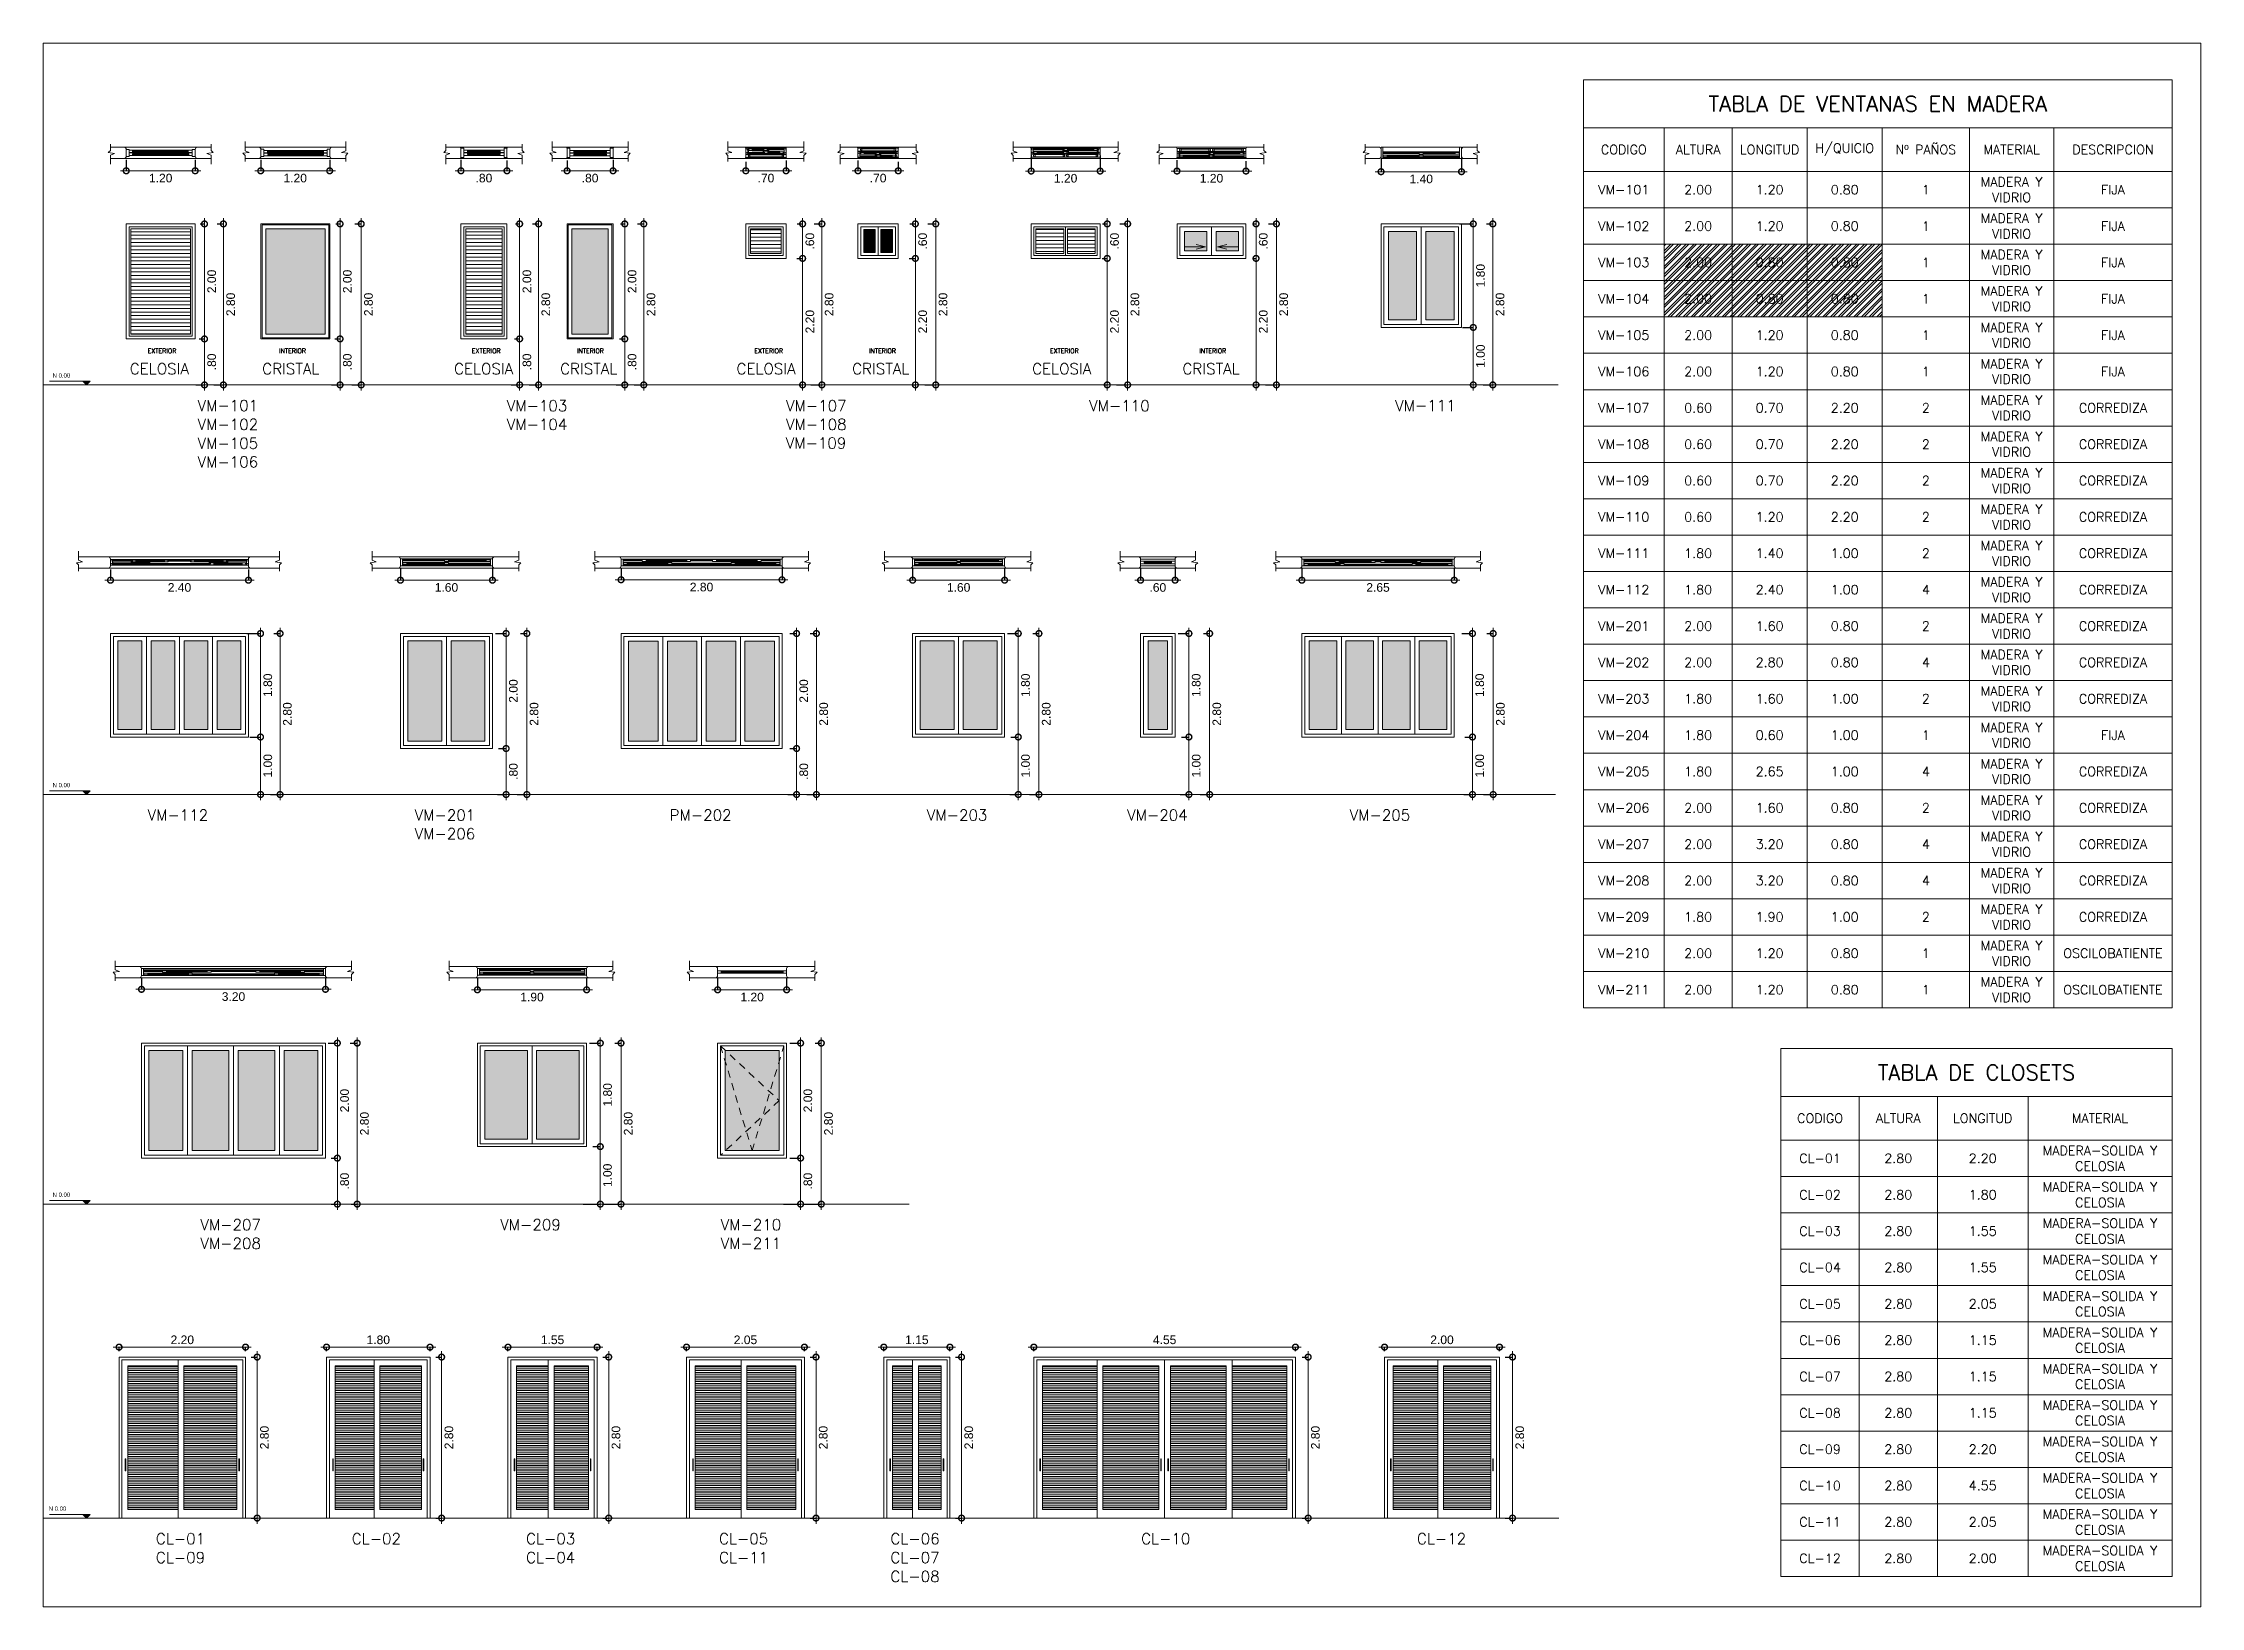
# Model space of a CAD drawing. Header units: metres. Extents: x 8 to 2416, y -346 to 476.
# Drawn here: x 300.79 to 338.32, y -73.65 to -46.46 of the extents above; entities that cross this region are included whole.
import ezdxf

# ---------------------------------------------------------------- set-up
doc = ezdxf.new("R2010")
doc.units = ezdxf.units.M
doc.header["$PDMODE"] = 34
doc.linetypes.add('0', pattern=[0])
doc.linetypes.add('HIDDEN2', pattern=[0.1875, 0.125, -0.0625])
doc.layers.get('0').update_dxf_attribs({"color": 250, "linetype": '0', "lineweight": 20})
doc.layers.get('Defpoints').update_dxf_attribs({"color": 6})
for name, color, linetype, lineweight in [('A-AREA-IDEN', 251, 'Continuous', 9), ('A-DOOR', 35, 'Continuous', 5), ('A-WALL', 250, 'Continuous', 20), ('cristales', 131, 'Continuous', 0), ('cristales pyv', 9, 'Continuous', 0), ('DIMENSIONES', 5, 'Continuous', 5), ('piscina', 131, 'Continuous', 0), ('SE-2', 252, 'Continuous', 9), ('SE-2-MADERA', 36, 'Continuous', 9), ('SE-3', 253, 'Continuous', 5), ('textos', 7, 'Continuous', 0)]:
    doc.layers.add(name, color=color, linetype=linetype, lineweight=lineweight)
doc.styles.add('ESC100-2mm', font='arial.ttf', dxfattribs={"height": 0.15})
doc.styles.add('ESC50-3mm', font='arial.ttf', dxfattribs={"height": 0.15})
doc.styles.get("Standard").update_dxf_attribs({"font": 'arial.ttf', "height": 0.1875})
doc.dimstyles.new('DIMS100', dxfattribs={"dimtxt": 0.15, "dimasz": 0.2, "dimexe": 0.1, "dimexo": 0.1, "dimgap": 0.05, "dimtad": 2, "dimzin": 4, "dimdsep": 46, "dimtxsty": 'ESC100-2mm', "dimblk": 'DOTSMALL', "dimcen": 0.1, "dimdle": 0.1, "dimclrd": 256, "dimclre": 256, "dimclrt": 1, "dimadec": 0, "dimazin": 0, "dimtfac": 1, "dimtix": 1, "dimtmove": 2, "dimatfit": 3, "dimfxl": 1, "dimtolj": 1, "dimtzin": 0, "dimlwd": -1, "dimarcsym": 0})
pattern_1 = [(0, (43.76524, -105.45099), (0, 0.0635), [])]
pattern_2 = [(180, (319.198522, -70.90517), (0, -0.03175), [])]

msp = doc.modelspace()

# ---------------------------------------------------------------- texts
at = {"layer": 'SE-2-MADERA', "insert": (308.19036, -51.84801), "char_height": 0.08, "width": 4.2399171, "attachment_point": 7}
msp.add_mtext('\\pxqc;{\\Fromans|c0;INTERIOR}', dxfattribs=at)
at = {"layer": 'textos', "attachment_point": 5, "style": 'ESC50-3mm'}
for s, insert, char_height, width in [('{\\Fromans|c0;TABLA DE VENTANAS EN MADERA}', (332.70273, -47.51025), 0.27, 10.238672), ('{\\Fromans|c0;CODIGO}', (328.28613, -48.30715), 0.162, 1.4054672), ('{\\Fromans|c0;ALTURA}', (329.57909, -48.30715), 0.162, 1.1804672), ('{\\Fromans|c0;LONGITUD}', (330.82256, -48.30715), 0.162, 1.3064672), ('{\\Fromans|c0;H/QUICIO}', (332.12903, -48.30715), 0.162, 1.3064672), ('{\\Fromans|c0;Nº PAÑOS}', (333.53973, -48.30715), 0.162, 1.5149344), ('{\\Fromans|c0;MATERIAL}', (335.03216, -48.30715), 0.162, 1.4699344), ('{\\Fromans|c0;DESCRIPCION}', (336.7946, -48.30715), 0.162, 2.0549344), ('{\\Fromans|c0;MADERA Y\\PVIDRIO}', (335.03216, -49.00379), 0.162, 1.4699344), ('{\\Fromans|c0;VM-101}', (328.28613, -49.00379), 0.162, 1.4054672), ('{\\Fromans|c0;2.00}', (329.57909, -49.00379), 0.162, 1.1804672), ('{\\Fromans|c0;1.20}', (330.82256, -49.00379), 0.162, 1.3064672), ('{\\Fromans|c0;0.80}', (332.12903, -49.00379), 0.162, 1.3064672), ('{\\Fromans|c0;1}', (333.53973, -49.00379), 0.162, 1.5149344), ('{\\Fromans|c0;FIJA}', (336.7946, -49.00379), 0.162, 2.0549344), ('{\\Fromans|c0;MADERA Y\\PVIDRIO}', (335.03216, -49.63617), 0.162, 1.4699344), ('{\\Fromans|c0;VM-102}', (328.28613, -49.63617), 0.162, 1.4054672), ('{\\Fromans|c0;2.00}', (329.57909, -49.63617), 0.162, 1.1804672), ('{\\Fromans|c0;1.20}', (330.82256, -49.63617), 0.162, 1.3064672), ('{\\Fromans|c0;0.80}', (332.12903, -49.63617), 0.162, 1.3064672), ('{\\Fromans|c0;1}', (333.53973, -49.63617), 0.162, 1.5149344), ('{\\Fromans|c0;FIJA}', (336.7946, -49.63617), 0.162, 2.0549344), ('{\\Fromans|c0;VM-103}', (328.28613, -50.26854), 0.162, 1.4054672), ('{\\Fromans|c0;2.00}', (329.57909, -50.26854), 0.162, 1.1804672), ('{\\Fromans|c0;0.80}', (330.82256, -50.26854), 0.162, 1.3064672), ('{\\Fromans|c0;0.80}', (332.12903, -50.26854), 0.162, 1.3064672), ('{\\Fromans|c0;1}', (333.53973, -50.26854), 0.162, 1.5149344), ('{\\Fromans|c0;MADERA Y\\PVIDRIO}', (335.03216, -50.26854), 0.162, 1.4699344), ('{\\Fromans|c0;FIJA}', (336.7946, -50.26854), 0.162, 2.0549344), ('{\\Fromans|c0;VM-104}', (328.28613, -50.90092), 0.162, 1.4054672), ('{\\Fromans|c0;2.00}', (329.57909, -50.90092), 0.162, 1.1804672), ('{\\Fromans|c0;0.80}', (330.82256, -50.90092), 0.162, 1.3064672), ('{\\Fromans|c0;0.80}', (332.12903, -50.90092), 0.162, 1.3064672), ('{\\Fromans|c0;1}', (333.53973, -50.90092), 0.162, 1.5149344), ('{\\Fromans|c0;MADERA Y\\PVIDRIO}', (335.03216, -50.90092), 0.162, 1.4699344), ('{\\Fromans|c0;FIJA}', (336.7946, -50.90092), 0.162, 2.0549344), ('{\\Fromans|c0;MADERA Y\\PVIDRIO}', (335.03216, -51.53329), 0.162, 1.4699344), ('{\\Fromans|c0;VM-105}', (328.28613, -51.53329), 0.162, 1.4054672), ('{\\Fromans|c0;2.00}', (329.57909, -51.53329), 0.162, 1.1804672), ('{\\Fromans|c0;1.20}', (330.82256, -51.53329), 0.162, 1.3064672), ('{\\Fromans|c0;0.80}', (332.12903, -51.53329), 0.162, 1.3064672), ('{\\Fromans|c0;1}', (333.53973, -51.53329), 0.162, 1.5149344), ('{\\Fromans|c0;FIJA}', (336.7946, -51.53329), 0.162, 2.0549344), ('{\\Fromans|c0;VM-106}', (328.28613, -52.16566), 0.162, 1.4054672), ('{\\Fromans|c0;2.00}', (329.57909, -52.16566), 0.162, 1.1804672), ('{\\Fromans|c0;1.20}', (330.82256, -52.16566), 0.162, 1.3064672), ('{\\Fromans|c0;0.80}', (332.12903, -52.16566), 0.162, 1.3064672), ('{\\Fromans|c0;1}', (333.53973, -52.16566), 0.162, 1.5149344), ('{\\Fromans|c0;MADERA Y\\PVIDRIO}', (335.03216, -52.16566), 0.162, 1.4699344), ('{\\Fromans|c0;FIJA}', (336.7946, -52.16566), 0.162, 2.0549344), ('{\\Fromans|c0;VM-107}', (328.28613, -52.79804), 0.162, 1.4054672), ('{\\Fromans|c0;0.60}', (329.57909, -52.79804), 0.162, 1.1804672), ('{\\Fromans|c0;0.70}', (330.82256, -52.79804), 0.162, 1.3064672), ('{\\Fromans|c0;2.20}', (332.12903, -52.79804), 0.162, 1.3064672), ('{\\Fromans|c0;2}', (333.53973, -52.79804), 0.162, 1.5149344), ('{\\Fromans|c0;MADERA Y\\PVIDRIO}', (335.03216, -52.79804), 0.162, 1.4699344), ('{\\Fromans|c0;CORREDIZA}', (336.7946, -52.79804), 0.162, 2.0549344), ('{\\Fromans|c0;MADERA Y\\PVIDRIO}', (335.03216, -53.43041), 0.162, 1.4699344), ('{\\Fromans|c0;VM-108}', (328.28613, -53.43041), 0.162, 1.4054672), ('{\\Fromans|c0;0.60}', (329.57909, -53.43041), 0.162, 1.1804672), ('{\\Fromans|c0;0.70}', (330.82256, -53.43041), 0.162, 1.3064672), ('{\\Fromans|c0;2.20}', (332.12903, -53.43041), 0.162, 1.3064672), ('{\\Fromans|c0;2}', (333.53973, -53.43041), 0.162, 1.5149344), ('{\\Fromans|c0;CORREDIZA}', (336.7946, -53.43041), 0.162, 2.0549344), ('{\\Fromans|c0;VM-109}', (328.28613, -54.06279), 0.162, 1.4054672), ('{\\Fromans|c0;0.60}', (329.57909, -54.06279), 0.162, 1.1804672), ('{\\Fromans|c0;0.70}', (330.82256, -54.06279), 0.162, 1.3064672), ('{\\Fromans|c0;2.20}', (332.12903, -54.06279), 0.162, 1.3064672), ('{\\Fromans|c0;2}', (333.53973, -54.06279), 0.162, 1.5149344), ('{\\Fromans|c0;MADERA Y\\PVIDRIO}', (335.03216, -54.06279), 0.162, 1.4699344), ('{\\Fromans|c0;CORREDIZA}', (336.7946, -54.06279), 0.162, 2.0549344), ('{\\Fromans|c0;VM-110}', (328.28613, -54.69516), 0.162, 1.4054672), ('{\\Fromans|c0;0.60}', (329.57909, -54.69516), 0.162, 1.1804672), ('{\\Fromans|c0;1.20}', (330.82256, -54.69516), 0.162, 1.3064672), ('{\\Fromans|c0;2.20}', (332.12903, -54.69516), 0.162, 1.3064672), ('{\\Fromans|c0;2}', (333.53973, -54.69516), 0.162, 1.5149344), ('{\\Fromans|c0;MADERA Y\\PVIDRIO}', (335.03216, -54.69516), 0.162, 1.4699344), ('{\\Fromans|c0;CORREDIZA}', (336.7946, -54.69516), 0.162, 2.0549344), ('{\\Fromans|c0;MADERA Y\\PVIDRIO}', (335.03216, -55.32754), 0.162, 1.4699344), ('{\\Fromans|c0;VM-111}', (328.28613, -55.32754), 0.162, 1.4054672), ('{\\Fromans|c0;1.80}', (329.57909, -55.32754), 0.162, 1.1804672), ('{\\Fromans|c0;1.40}', (330.82256, -55.32754), 0.162, 1.3064672), ('{\\Fromans|c0;1.00}', (332.12903, -55.32754), 0.162, 1.3064672), ('{\\Fromans|c0;2}', (333.53973, -55.32754), 0.162, 1.5149344), ('{\\Fromans|c0;CORREDIZA}', (336.7946, -55.32754), 0.162, 2.0549344), ('{\\Fromans|c0;VM-112}', (328.28613, -55.95991), 0.162, 1.4054672), ('{\\Fromans|c0;1.80}', (329.57909, -55.95991), 0.162, 1.1804672), ('{\\Fromans|c0;2.40}', (330.82256, -55.95991), 0.162, 1.3064672), ('{\\Fromans|c0;1.00}', (332.12903, -55.95991), 0.162, 1.3064672), ('{\\Fromans|c0;4}', (333.53973, -55.95991), 0.162, 1.5149344), ('{\\Fromans|c0;MADERA Y\\PVIDRIO}', (335.03216, -55.95991), 0.162, 1.4699344), ('{\\Fromans|c0;CORREDIZA}', (336.7946, -55.95991), 0.162, 2.0549344), ('{\\Fromans|c0;VM-201}', (328.28613, -56.59228), 0.162, 1.4054672), ('{\\Fromans|c0;2.00}', (329.57909, -56.59228), 0.162, 1.1804672), ('{\\Fromans|c0;1.60}', (330.82256, -56.59228), 0.162, 1.3064672), ('{\\Fromans|c0;0.80}', (332.12903, -56.59228), 0.162, 1.3064672), ('{\\Fromans|c0;2}', (333.53973, -56.59228), 0.162, 1.5149344), ('{\\Fromans|c0;MADERA Y\\PVIDRIO}', (335.03216, -56.59228), 0.162, 1.4699344), ('{\\Fromans|c0;CORREDIZA}', (336.7946, -56.59228), 0.162, 2.0549344), ('{\\Fromans|c0;MADERA Y\\PVIDRIO}', (335.03216, -57.22466), 0.162, 1.4699344), ('{\\Fromans|c0;VM-202}', (328.28613, -57.22466), 0.162, 1.4054672), ('{\\Fromans|c0;2.00}', (329.57909, -57.22466), 0.162, 1.1804672), ('{\\Fromans|c0;2.80}', (330.82256, -57.22466), 0.162, 1.3064672), ('{\\Fromans|c0;0.80}', (332.12903, -57.22466), 0.162, 1.3064672), ('{\\Fromans|c0;4}', (333.53973, -57.22466), 0.162, 1.5149344), ('{\\Fromans|c0;CORREDIZA}', (336.7946, -57.22466), 0.162, 2.0549344), ('{\\Fromans|c0;VM-203}', (328.28613, -57.85703), 0.162, 1.4054672), ('{\\Fromans|c0;1.80}', (329.57909, -57.85703), 0.162, 1.1804672), ('{\\Fromans|c0;1.60}', (330.82256, -57.85703), 0.162, 1.3064672), ('{\\Fromans|c0;1.00}', (332.12903, -57.85703), 0.162, 1.3064672), ('{\\Fromans|c0;2}', (333.53973, -57.85703), 0.162, 1.5149344), ('{\\Fromans|c0;MADERA Y\\PVIDRIO}', (335.03216, -57.85703), 0.162, 1.4699344), ('{\\Fromans|c0;CORREDIZA}', (336.7946, -57.85703), 0.162, 2.0549344), ('{\\Fromans|c0;VM-204}', (328.28613, -58.48941), 0.162, 1.4054672), ('{\\Fromans|c0;1.80}', (329.57909, -58.48941), 0.162, 1.1804672), ('{\\Fromans|c0;0.60}', (330.82256, -58.48941), 0.162, 1.3064672), ('{\\Fromans|c0;1.00}', (332.12903, -58.48941), 0.162, 1.3064672), ('{\\Fromans|c0;1}', (333.53973, -58.48941), 0.162, 1.5149344), ('{\\Fromans|c0;MADERA Y\\PVIDRIO}', (335.03216, -58.48941), 0.162, 1.4699344), ('{\\Fromans|c0;FIJA}', (336.7946, -58.48941), 0.162, 2.0549344), ('{\\Fromans|c0;MADERA Y\\PVIDRIO}', (335.03216, -59.12178), 0.162, 1.4699344), ('{\\Fromans|c0;VM-205}', (328.28613, -59.12178), 0.162, 1.4054672), ('{\\Fromans|c0;1.80}', (329.57909, -59.12178), 0.162, 1.1804672), ('{\\Fromans|c0;2.65}', (330.82256, -59.12178), 0.162, 1.3064672), ('{\\Fromans|c0;1.00}', (332.12903, -59.12178), 0.162, 1.3064672), ('{\\Fromans|c0;4}', (333.53973, -59.12178), 0.162, 1.5149344), ('{\\Fromans|c0;CORREDIZA}', (336.7946, -59.12178), 0.162, 2.0549344), ('{\\Fromans|c0;VM-206}', (328.28613, -59.75416), 0.162, 1.4054672), ('{\\Fromans|c0;2.00}', (329.57909, -59.75416), 0.162, 1.1804672), ('{\\Fromans|c0;1.60}', (330.82256, -59.75416), 0.162, 1.3064672), ('{\\Fromans|c0;0.80}', (332.12903, -59.75416), 0.162, 1.3064672), ('{\\Fromans|c0;2}', (333.53973, -59.75416), 0.162, 1.5149344), ('{\\Fromans|c0;MADERA Y\\PVIDRIO}', (335.03216, -59.75416), 0.162, 1.4699344), ('{\\Fromans|c0;CORREDIZA}', (336.7946, -59.75416), 0.162, 2.0549344), ('{\\Fromans|c0;VM-207}', (328.28613, -60.38653), 0.162, 1.4054672), ('{\\Fromans|c0;2.00}', (329.57909, -60.38653), 0.162, 1.1804672), ('{\\Fromans|c0;3.20}', (330.82256, -60.38653), 0.162, 1.3064672), ('{\\Fromans|c0;0.80}', (332.12903, -60.38653), 0.162, 1.3064672), ('{\\Fromans|c0;4}', (333.53973, -60.38653), 0.162, 1.5149344), ('{\\Fromans|c0;MADERA Y\\PVIDRIO}', (335.03216, -60.38653), 0.162, 1.4699344), ('{\\Fromans|c0;CORREDIZA}', (336.7946, -60.38653), 0.162, 2.0549344), ('{\\Fromans|c0;VM-208}', (328.28613, -61.0189), 0.162, 1.4054672), ('{\\Fromans|c0;2.00}', (329.57909, -61.0189), 0.162, 1.1804672), ('{\\Fromans|c0;3.20}', (330.82256, -61.0189), 0.162, 1.3064672), ('{\\Fromans|c0;0.80}', (332.12903, -61.0189), 0.162, 1.3064672), ('{\\Fromans|c0;4}', (333.53973, -61.0189), 0.162, 1.5149344), ('{\\Fromans|c0;MADERA Y\\PVIDRIO}', (335.03216, -61.0189), 0.162, 1.4699344), ('{\\Fromans|c0;CORREDIZA}', (336.7946, -61.0189), 0.162, 2.0549344), ('{\\Fromans|c0;MADERA Y\\PVIDRIO}', (335.03216, -61.65128), 0.162, 1.4699344), ('{\\Fromans|c0;VM-209}', (328.28613, -61.65128), 0.162, 1.4054672), ('{\\Fromans|c0;1.80}', (329.57909, -61.65128), 0.162, 1.1804672), ('{\\Fromans|c0;1.90}', (330.82256, -61.65128), 0.162, 1.1077881), ('{\\Fromans|c0;1.00}', (332.12903, -61.65128), 0.162, 1.3064672), ('{\\Fromans|c0;2}', (333.53973, -61.65128), 0.162, 1.5149344), ('{\\Fromans|c0;CORREDIZA}', (336.7946, -61.65128), 0.162, 2.0549344), ('{\\Fromans|c0;VM-210}', (328.28613, -62.28365), 0.162, 1.4054672), ('{\\Fromans|c0;2.00}', (329.57909, -62.28365), 0.162, 1.1804672), ('{\\Fromans|c0;1.20}', (330.82256, -62.28365), 0.162, 1.1077881), ('{\\Fromans|c0;0.80}', (332.12903, -62.28365), 0.162, 1.3064672), ('{\\Fromans|c0;1}', (333.53973, -62.28365), 0.162, 1.5149344), ('{\\Fromans|c0;MADERA Y\\PVIDRIO}', (335.03216, -62.28365), 0.162, 1.4699344), ('{\\Fromans|c0;OSCILOBATIENTE}', (336.7946, -62.28365), 0.162, 2.0549344), ('{\\Fromans|c0;VM-211}', (328.28613, -62.91603), 0.162, 1.4054672), ('{\\Fromans|c0;2.00}', (329.57909, -62.91603), 0.162, 1.1804672), ('{\\Fromans|c0;1.20}', (330.82256, -62.91603), 0.162, 1.1077881), ('{\\Fromans|c0;0.80}', (332.12903, -62.91603), 0.162, 1.3064672), ('{\\Fromans|c0;1}', (333.53973, -62.91603), 0.162, 1.5149344), ('{\\Fromans|c0;MADERA Y\\PVIDRIO}', (335.03216, -62.91603), 0.162, 1.4699344), ('{\\Fromans|c0;OSCILOBATIENTE}', (336.7946, -62.91603), 0.162, 2.0549344), ('{\\Fromans|c0;TABLA DE CLOSETS}', (334.4209, -64.35556), 0.27, 6.802336), ('{\\Fromans|c0;CODIGO}', (331.69996, -65.15247), 0.162, 1.3604672), ('{\\Fromans|c0;ALTURA}', (333.06043, -65.15247), 0.162, 1.3604672), ('{\\Fromans|c0;LONGITUD}', (334.5289, -65.15247), 0.162, 1.5764672), ('{\\Fromans|c0;MATERIAL}', (336.5696, -65.15247), 0.162, 2.5049344), ('{\\Fromans|c0;MADERA-SOLIDA Y CELOSIA}', (336.5696, -65.84911), 0.162, 2.5049344), ('{\\Fromans|c0;CL-01}', (331.69996, -65.84911), 0.162, 1.3604672), ('{\\Fromans|c0;2.80}', (333.06043, -65.84911), 0.162, 1.3604672), ('{\\Fromans|c0;2.20}', (334.5289, -65.84911), 0.162, 1.5764672), ('{\\Fromans|c0;CL-02}', (331.69996, -66.48148), 0.162, 1.3604672), ('{\\Fromans|c0;2.80}', (333.06043, -66.48148), 0.162, 1.3604672), ('{\\Fromans|c0;1.80}', (334.5289, -66.48148), 0.162, 1.5764672), ('{\\Fromans|c0;MADERA-SOLIDA Y CELOSIA}', (336.5696, -66.48148), 0.162, 2.5049344), ('{\\Fromans|c0;CL-03}', (331.69996, -67.11385), 0.162, 1.3604672), ('{\\Fromans|c0;2.80}', (333.06043, -67.11385), 0.162, 1.3604672), ('{\\Fromans|c0;1.55}', (334.5289, -67.11385), 0.162, 1.5764672), ('{\\Fromans|c0;MADERA-SOLIDA Y CELOSIA}', (336.5696, -67.11385), 0.162, 2.5049344), ('{\\Fromans|c0;MADERA-SOLIDA Y CELOSIA}', (336.5696, -67.74623), 0.162, 2.5049344), ('{\\Fromans|c0;CL-04}', (331.69996, -67.74623), 0.162, 1.3604672), ('{\\Fromans|c0;2.80}', (333.06043, -67.74623), 0.162, 1.3604672), ('{\\Fromans|c0;1.55}', (334.5289, -67.74623), 0.162, 1.5764672), ('{\\Fromans|c0;CL-05}', (331.69996, -68.3786), 0.162, 1.3604672), ('{\\Fromans|c0;2.80}', (333.06043, -68.3786), 0.162, 1.3604672), ('{\\Fromans|c0;2.05}', (334.5289, -68.3786), 0.162, 1.5764672), ('{\\Fromans|c0;MADERA-SOLIDA Y CELOSIA}', (336.5696, -68.3786), 0.162, 2.5049344), ('{\\Fromans|c0;CL-06}', (331.69996, -69.01098), 0.162, 1.3604672), ('{\\Fromans|c0;2.80}', (333.06043, -69.01098), 0.162, 1.3604672), ('{\\Fromans|c0;1.15}', (334.5289, -69.01098), 0.162, 1.5764672), ('{\\Fromans|c0;MADERA-SOLIDA Y CELOSIA}', (336.5696, -69.01098), 0.162, 2.5049344), ('{\\Fromans|c0;MADERA-SOLIDA Y CELOSIA}', (336.5696, -69.64335), 0.162, 2.5049344), ('{\\Fromans|c0;CL-07}', (331.69996, -69.64335), 0.162, 1.3604672), ('{\\Fromans|c0;2.80}', (333.06043, -69.64335), 0.162, 1.3604672), ('{\\Fromans|c0;1.15}', (334.5289, -69.64335), 0.162, 1.5764672), ('{\\Fromans|c0;MADERA-SOLIDA Y CELOSIA}', (336.5696, -70.27573), 0.162, 2.5049344), ('{\\Fromans|c0;CL-08}', (331.69996, -70.27573), 0.162, 1.3604672), ('{\\Fromans|c0;2.80}', (333.06043, -70.27573), 0.162, 1.3604672), ('{\\Fromans|c0;1.15}', (334.5289, -70.27573), 0.162, 1.5764672), ('{\\Fromans|c0;CL-09}', (331.69996, -70.9081), 0.162, 1.3604672), ('{\\Fromans|c0;2.80}', (333.06043, -70.9081), 0.162, 1.3604672), ('{\\Fromans|c0;2.20}', (334.5289, -70.9081), 0.162, 1.5764672), ('{\\Fromans|c0;MADERA-SOLIDA Y CELOSIA}', (336.5696, -70.9081), 0.162, 2.5049344), ('{\\Fromans|c0;CL-10}', (331.69996, -71.54047), 0.162, 1.3604672), ('{\\Fromans|c0;2.80}', (333.06043, -71.54047), 0.162, 1.3604672), ('{\\Fromans|c0;4.55}', (334.5289, -71.54047), 0.162, 1.5764672), ('{\\Fromans|c0;MADERA-SOLIDA Y CELOSIA}', (336.5696, -71.54047), 0.162, 2.5049344), ('{\\Fromans|c0;MADERA-SOLIDA Y CELOSIA}', (336.5696, -72.17285), 0.162, 2.5049344), ('{\\Fromans|c0;CL-11}', (331.69996, -72.17285), 0.162, 1.3604672), ('{\\Fromans|c0;2.80}', (333.06043, -72.17285), 0.162, 1.3604672), ('{\\Fromans|c0;2.05}', (334.5289, -72.17285), 0.162, 1.5764672), ('{\\Fromans|c0;CL-12}', (331.69996, -72.80522), 0.162, 1.3604672), ('{\\Fromans|c0;2.80}', (333.06043, -72.80522), 0.162, 1.3604672), ('{\\Fromans|c0;2.00}', (334.5289, -72.80522), 0.162, 1.5764672), ('{\\Fromans|c0;MADERA-SOLIDA Y CELOSIA}', (336.5696, -72.80522), 0.162, 2.5049344)]:
    msp.add_mtext(s, dxfattribs=dict(at, insert=insert, char_height=char_height, width=width))
at = {"layer": 'textos', "char_height": 0.08, "width": 4.2399171, "attachment_point": 7}
for s, insert in [('\\pxqc;{\\Fromans|c0;EXTERIOR}', (300.73875, -51.84801)), ('\\pxqc;{\\Fromans|c0;INTERIOR}', (303.00871, -51.84801)), ('\\pxqc;{\\Fromans|c0;EXTERIOR}', (306.37827, -51.84801)), ('\\pxqc;{\\Fromans|c0;EXTERIOR}', (311.29198, -51.84801)), ('\\pxqc;{\\Fromans|c0;INTERIOR}', (313.27047, -51.84801)), ('\\pxqc;{\\Fromans|c0;EXTERIOR}', (316.43464, -51.84801)), ('\\pxqc;{\\Fromans|c0;INTERIOR}', (319.01611, -51.84801))]:
    msp.add_mtext(s, dxfattribs=dict(at, insert=insert))
at = {"layer": 'textos', "char_height": 0.192, "attachment_point": 1}
for s, width, heights, insert in [('{\\Fromans|c0;CELOSIA}', 0.7268816, [0], (302.29892, -52.02224)), ('{\\Fromans|c0;CRISTAL}', 0.7268816, [0], (304.60225, -52.02224)), ('{\\Fromans|c0;CELOSIA}', 0.7268816, [0], (307.93844, -52.02224)), ('{\\Fromans|c0;CRISTAL}', 0.7268816, [0], (309.7839, -52.02224)), ('{\\Fromans|c0;CELOSIA}', 0.7268816, [0], (312.85216, -52.02224)), ('{\\Fromans|c0;CRISTAL}', 0.7268816, [0], (314.864, -52.02224)), ('{\\Fromans|c0;CELOSIA}', 0.7268816, [0], (317.99481, -52.02224)), ('{\\Fromans|c0;CRISTAL}', 0.7268816, [0], (320.60965, -52.02224)), ('{\\Fromans|c0;VM-101}', 0.7268816, [0], (303.47823, -52.66174)), ('{\\Fromans|c0;VM-103}', 0.8561913, [0], (308.85615, -52.66627)), ('{\\Fromans|c0;VM-107}', 0.8561913, [0], (313.71314, -52.66627)), ('{\\Fromans|c0;VM-110}', 0.8561913, [0], (318.98504, -52.66627)), ('{\\Fromans|c0;VM-111}', 1.0552735, [0.2467], (324.30962, -52.66174)), ('{\\Fromans|c0;VM-102}', 0.7268816, [0], (303.47823, -52.99009)), ('{\\Fromans|c0;VM-104}', 0.8561913, [0], (308.85615, -52.99009)), ('{\\Fromans|c0;VM-108}', 0.8561913, [0], (313.71314, -52.99009)), ('{\\Fromans|c0;VM-105}', 0.8561913, [0], (303.47823, -53.31844)), ('{\\Fromans|c0;VM-106}', 0.8561913, [0], (303.47823, -53.64226)), ('{\\Fromans|c0;VM-109}', 0.8561913, [0], (313.70928, -53.31391)), ('{\\Fromans|c0;VM-112}', 0.7268816, [0], (302.60822, -59.78489)), ('{\\Fromans|c0;VM-201}', 1.0552735, [0.2467], (307.25388, -59.78489)), ('{\\Fromans|c0;PM-202}', 0.7268816, [0], (311.68794, -59.78489)), ('{\\Fromans|c0;VM-203}', 1.0552735, [0.2467], (316.16236, -59.78489)), ('{\\Fromans|c0;VM-204}', 1.0552735, [0.2467], (319.64626, -59.78489)), ('{\\Fromans|c0;VM-205}', 1.0552735, [0.2467], (323.51727, -59.78489)), ('{\\Fromans|c0;VM-206}', 1.0552735, [0.2467], (307.25388, -60.10872)), ('{\\Fromans|c0;VM-207}', 1.0552735, [0.2467], (303.52636, -66.90805)), ('{\\Fromans|c0;VM-209}', 1.0552735, [0.2467], (308.74191, -66.90805)), ('{\\Fromans|c0;VM-210}', 1.0552735, [0.2467], (312.57671, -66.90805)), ('{\\Fromans|c0;VM-208}', 1.0552735, [0.2467], (303.52636, -67.23187)), ('{\\Fromans|c0;VM-211}', 1.0552735, [0.2467], (312.57671, -67.23187)), ('{\\Fromans|c0;CL-01}', 0.7268816, [0.192], (302.75182, -72.36778)), ('{\\Fromans|c0;CL-02}', 0.7268816, [0.192], (306.1605, -72.36778)), ('{\\Fromans|c0;CL-03}', 0.7268816, [0.192], (309.19168, -72.36778)), ('{\\Fromans|c0;CL-05}', 0.7268816, [0.192], (312.54728, -72.36778)), ('{\\Fromans|c0;CL-06}', 0.7268816, [0.192], (315.52895, -72.36778)), ('{\\Fromans|c0;CL-10}', 0.7268816, [0.192], (319.8907, -72.36778)), ('{\\Fromans|c0;CL-12}', 0.7268816, [0.192], (324.68806, -72.36778)), ('{\\Fromans|c0;CL-09}', 1.1487124, [0.192], (302.75182, -72.69613)), ('{\\Fromans|c0;CL-04}', 0.7268816, [0.192], (309.19168, -72.69613)), ('{\\Fromans|c0;CL-11}', 0.7268816, [0.192], (312.54728, -72.69613)), ('{\\Fromans|c0;CL-07}', 0.7268816, [0.192], (315.52895, -72.69613)), ('{\\Fromans|c0;CL-08}', 0.7268816, [0.192], (315.52895, -73.02448))]:
    msp.add_mtext_dynamic_manual_height_columns(s, width=width, gutter_width=2.5, heights=heights, dxfattribs=dict(at, insert=insert))
at = {"layer": 'textos', "char_height": 0.075, "attachment_point": 1, "style": 'ESC100-2mm'}
for insert in [(300.95659, -52.1974), (300.95659, -59.32056), (300.95659, -66.44371), (300.88863, -71.90344)]:
    msp.add_mtext_dynamic_manual_height_columns('{\\Ftxt|c0;N 0.00}', width=2.2169421, gutter_width=0.5, heights=[0], dxfattribs=dict(at, insert=insert))

# ---------------------------------------------------------------- blocks, each defined once
blk = doc.blocks.new('_DotSmall')
at = {"color": 0, "linetype": 'ByBlock', "lineweight": 13, "const_width": 0.5}
blk.add_lwpolyline([(-0.0625, 0, 1), (0.0625, 0, 1)], format="xyb", close=True, dxfattribs=at)
blk = doc.blocks.new('*D962')
at = {"layer": 'Defpoints', "color": 0, "transparency": 16777216}
for p in [(308.558, -56.722), (308.614, -58.722), (308.845, -58.722)]:
    blk.add_point(p, dxfattribs=at)
at = {"layer": 'DIMENSIONES', "transparency": 16777216}
blk.add_line((308.845, -56.622), (308.845, -58.822), dxfattribs=at)
at = {"layer": 'DIMENSIONES', "lineweight": -2, "transparency": 16777216}
for p, q in [((308.658, -56.722), (308.845, -56.722)), ((308.714, -58.722), (308.845, -58.722))]:
    blk.add_line(p, q, dxfattribs=at)
at = {"layer": 'DIMENSIONES', "transparency": 16777216, "xscale": 0.2, "yscale": 0.2, "zscale": 0.2}
for p, rotation in [((308.845, -56.722), 90), ((308.845, -58.722), 270)]:
    blk.add_blockref('_DotSmall', p, dxfattribs=dict(at, rotation=rotation))
at = {"layer": 'DIMENSIONES', "color": 5, "transparency": 16777216, "insert": (308.971, -57.722), "char_height": 0.15, "attachment_point": 5, "rotation": 90, "style": 'ESC100-2mm'}
blk.add_mtext('\\A1;2.00', dxfattribs=at)
blk = doc.blocks.new('*D960')
at = {"layer": 'Defpoints', "color": 0, "transparency": 16777216}
for p in [(308.653, -58.722), (308.595, -59.522), (308.845, -59.522)]:
    blk.add_point(p, dxfattribs=at)
at = {"layer": 'DIMENSIONES', "lineweight": -2, "transparency": 16777216}
for p, q in [((308.753, -58.722), (308.845, -58.722)), ((308.695, -59.522), (308.845, -59.522))]:
    blk.add_line(p, q, dxfattribs=at)
at = {"layer": 'DIMENSIONES', "transparency": 16777216}
blk.add_line((308.845, -58.622), (308.845, -59.622), dxfattribs=at)
at = {"layer": 'DIMENSIONES', "transparency": 16777216, "xscale": 0.2, "yscale": 0.2, "zscale": 0.2}
for p, rotation in [((308.845, -58.722), 90), ((308.845, -59.522), 270)]:
    blk.add_blockref('_DotSmall', p, dxfattribs=dict(at, rotation=rotation))
at = {"layer": 'DIMENSIONES', "color": 5, "transparency": 16777216, "insert": (308.971, -59.122), "char_height": 0.15, "attachment_point": 5, "rotation": 90, "style": 'ESC100-2mm'}
blk.add_mtext('\\A1;.80', dxfattribs=at)
blk = doc.blocks.new('*D961')
at = {"layer": 'Defpoints', "color": 0, "transparency": 16777216}
for p in [(308.996, -56.722), (308.939, -59.522), (309.205, -59.522)]:
    blk.add_point(p, dxfattribs=at)
at = {"layer": 'DIMENSIONES', "transparency": 16777216}
blk.add_line((309.205, -56.622), (309.205, -59.622), dxfattribs=at)
at = {"layer": 'DIMENSIONES', "lineweight": -2, "transparency": 16777216}
for p, q in [((309.096, -56.722), (309.205, -56.722)), ((309.039, -59.522), (309.205, -59.522))]:
    blk.add_line(p, q, dxfattribs=at)
at = {"layer": 'DIMENSIONES', "transparency": 16777216, "xscale": 0.2, "yscale": 0.2, "zscale": 0.2}
for p, rotation in [((309.205, -56.722), 90), ((309.205, -59.522), 270)]:
    blk.add_blockref('_DotSmall', p, dxfattribs=dict(at, rotation=rotation))
at = {"layer": 'DIMENSIONES', "color": 5, "transparency": 16777216, "insert": (309.331, -58.122), "char_height": 0.15, "attachment_point": 5, "rotation": 90, "style": 'ESC100-2mm'}
blk.add_mtext('\\A1;2.80', dxfattribs=at)
blk = doc.blocks.new('A - ANNO - NPT SECC')
blk.add_hatch(color=256).paths.add_polyline_path([(-0.1, 0.1), (0.1, 0.1), (0, 0)])
blk.add_line((0.1, 0.1), (1.022, 0.1))
blk.add_lwpolyline([(-0.1, 0.1), (0.1, 0.1), (0, 0), (-0.1, 0.1)])
blk = doc.blocks.new('*D963')
at = {"layer": 'Defpoints', "color": 0, "transparency": 16777216}
for p in [(303.423, -49.599), (303.406, -51.599), (303.598, -51.599)]:
    blk.add_point(p, dxfattribs=at)
at = {"layer": 'DIMENSIONES', "transparency": 16777216}
blk.add_line((303.598, -49.499), (303.598, -51.699), dxfattribs=at)
at = {"layer": 'DIMENSIONES', "lineweight": -2, "transparency": 16777216}
for p, q in [((303.523, -49.599), (303.598, -49.599)), ((303.506, -51.599), (303.598, -51.599))]:
    blk.add_line(p, q, dxfattribs=at)
at = {"layer": 'DIMENSIONES', "transparency": 16777216, "xscale": 0.2, "yscale": 0.2, "zscale": 0.2}
for p, rotation in [((303.598, -49.599), 90), ((303.598, -51.599), 270)]:
    blk.add_blockref('_DotSmall', p, dxfattribs=dict(at, rotation=rotation))
at = {"layer": 'DIMENSIONES', "color": 5, "transparency": 16777216, "insert": (303.724, -50.599), "char_height": 0.15, "attachment_point": 5, "rotation": 90, "style": 'ESC100-2mm'}
blk.add_mtext('\\A1;2.00', dxfattribs=at)
blk = doc.blocks.new('*D964')
at = {"layer": 'Defpoints', "color": 0, "transparency": 16777216}
for p in [(303.406, -51.599), (303.348, -52.399), (303.598, -52.399)]:
    blk.add_point(p, dxfattribs=at)
at = {"layer": 'DIMENSIONES', "lineweight": -2, "transparency": 16777216}
for p, q in [((303.506, -51.599), (303.598, -51.599)), ((303.448, -52.399), (303.598, -52.399))]:
    blk.add_line(p, q, dxfattribs=at)
at = {"layer": 'DIMENSIONES', "transparency": 16777216}
blk.add_line((303.598, -51.499), (303.598, -52.499), dxfattribs=at)
at = {"layer": 'DIMENSIONES', "transparency": 16777216, "xscale": 0.2, "yscale": 0.2, "zscale": 0.2}
for p, rotation in [((303.598, -51.599), 90), ((303.598, -52.399), 270)]:
    blk.add_blockref('_DotSmall', p, dxfattribs=dict(at, rotation=rotation))
at = {"layer": 'DIMENSIONES', "color": 5, "transparency": 16777216, "insert": (303.724, -51.999), "char_height": 0.15, "attachment_point": 5, "rotation": 90, "style": 'ESC100-2mm'}
blk.add_mtext('\\A1;.80', dxfattribs=at)
blk = doc.blocks.new('*D965')
at = {"layer": 'Defpoints', "color": 0, "transparency": 16777216}
for p in [(303.718, -49.599), (303.662, -52.399), (303.927, -52.399)]:
    blk.add_point(p, dxfattribs=at)
at = {"layer": 'DIMENSIONES', "transparency": 16777216}
blk.add_line((303.927, -49.499), (303.927, -52.499), dxfattribs=at)
at = {"layer": 'DIMENSIONES', "lineweight": -2, "transparency": 16777216}
for p, q in [((303.818, -49.599), (303.927, -49.599)), ((303.762, -52.399), (303.927, -52.399))]:
    blk.add_line(p, q, dxfattribs=at)
at = {"layer": 'DIMENSIONES', "transparency": 16777216, "xscale": 0.2, "yscale": 0.2, "zscale": 0.2}
for p, rotation in [((303.927, -49.599), 90), ((303.927, -52.399), 270)]:
    blk.add_blockref('_DotSmall', p, dxfattribs=dict(at, rotation=rotation))
at = {"layer": 'DIMENSIONES', "color": 5, "transparency": 16777216, "insert": (304.054, -50.999), "char_height": 0.15, "attachment_point": 5, "rotation": 90, "style": 'ESC100-2mm'}
blk.add_mtext('\\A1;2.80', dxfattribs=at)
blk = doc.blocks.new('*D966')
at = {"layer": 'Defpoints', "color": 0, "transparency": 16777216}
for p in [(308.905, -49.599), (308.889, -51.599), (309.08, -51.599)]:
    blk.add_point(p, dxfattribs=at)
at = {"layer": 'DIMENSIONES', "transparency": 16777216}
blk.add_line((309.08, -49.499), (309.08, -51.699), dxfattribs=at)
at = {"layer": 'DIMENSIONES', "lineweight": -2, "transparency": 16777216}
for p, q in [((309.005, -49.599), (309.08, -49.599)), ((308.989, -51.599), (309.08, -51.599))]:
    blk.add_line(p, q, dxfattribs=at)
at = {"layer": 'DIMENSIONES', "transparency": 16777216, "xscale": 0.2, "yscale": 0.2, "zscale": 0.2}
for p, rotation in [((309.08, -49.599), 90), ((309.08, -51.599), 270)]:
    blk.add_blockref('_DotSmall', p, dxfattribs=dict(at, rotation=rotation))
at = {"layer": 'DIMENSIONES', "color": 5, "transparency": 16777216, "insert": (309.207, -50.599), "char_height": 0.15, "attachment_point": 5, "rotation": 90, "style": 'ESC100-2mm'}
blk.add_mtext('\\A1;2.00', dxfattribs=at)
blk = doc.blocks.new('*D967')
at = {"layer": 'Defpoints', "color": 0, "transparency": 16777216}
for p in [(308.889, -51.599), (308.831, -52.399), (309.08, -52.399)]:
    blk.add_point(p, dxfattribs=at)
at = {"layer": 'DIMENSIONES', "lineweight": -2, "transparency": 16777216}
for p, q in [((308.989, -51.599), (309.08, -51.599)), ((308.931, -52.399), (309.08, -52.399))]:
    blk.add_line(p, q, dxfattribs=at)
at = {"layer": 'DIMENSIONES', "transparency": 16777216}
blk.add_line((309.08, -51.499), (309.08, -52.499), dxfattribs=at)
at = {"layer": 'DIMENSIONES', "transparency": 16777216, "xscale": 0.2, "yscale": 0.2, "zscale": 0.2}
for p, rotation in [((309.08, -51.599), 90), ((309.08, -52.399), 270)]:
    blk.add_blockref('_DotSmall', p, dxfattribs=dict(at, rotation=rotation))
at = {"layer": 'DIMENSIONES', "color": 5, "transparency": 16777216, "insert": (309.207, -51.999), "char_height": 0.15, "attachment_point": 5, "rotation": 90, "style": 'ESC100-2mm'}
blk.add_mtext('\\A1;.80', dxfattribs=at)
blk = doc.blocks.new('*D968')
at = {"layer": 'Defpoints', "color": 0, "transparency": 16777216}
for p in [(309.201, -49.599), (309.144, -52.399), (309.41, -52.399)]:
    blk.add_point(p, dxfattribs=at)
at = {"layer": 'DIMENSIONES', "transparency": 16777216}
blk.add_line((309.41, -49.499), (309.41, -52.499), dxfattribs=at)
at = {"layer": 'DIMENSIONES', "lineweight": -2, "transparency": 16777216}
for p, q in [((309.301, -49.599), (309.41, -49.599)), ((309.244, -52.399), (309.41, -52.399))]:
    blk.add_line(p, q, dxfattribs=at)
at = {"layer": 'DIMENSIONES', "transparency": 16777216, "xscale": 0.2, "yscale": 0.2, "zscale": 0.2}
for p, rotation in [((309.41, -49.599), 90), ((309.41, -52.399), 270)]:
    blk.add_blockref('_DotSmall', p, dxfattribs=dict(at, rotation=rotation))
at = {"layer": 'DIMENSIONES', "color": 5, "transparency": 16777216, "insert": (309.536, -50.999), "char_height": 0.15, "attachment_point": 5, "rotation": 90, "style": 'ESC100-2mm'}
blk.add_mtext('\\A1;2.80', dxfattribs=at)
blk = doc.blocks.new('*D969')
at = {"layer": 'Defpoints', "color": 0, "transparency": 16777216}
for p in [(313.809, -49.599), (313.803, -50.199), (314.002, -50.199)]:
    blk.add_point(p, dxfattribs=at)
at = {"layer": 'DIMENSIONES', "transparency": 16777216}
blk.add_line((314.002, -49.499), (314.002, -50.299), dxfattribs=at)
at = {"layer": 'DIMENSIONES', "lineweight": -2, "transparency": 16777216}
for p, q in [((313.909, -49.599), (314.002, -49.599)), ((313.903, -50.199), (314.002, -50.199))]:
    blk.add_line(p, q, dxfattribs=at)
at = {"layer": 'DIMENSIONES', "transparency": 16777216, "xscale": 0.2, "yscale": 0.2, "zscale": 0.2}
for p, rotation in [((314.002, -49.599), 90), ((314.002, -50.199), 270)]:
    blk.add_blockref('_DotSmall', p, dxfattribs=dict(at, rotation=rotation))
at = {"layer": 'DIMENSIONES', "color": 5, "transparency": 16777216, "insert": (314.129, -49.899), "char_height": 0.15, "attachment_point": 5, "rotation": 90, "style": 'ESC100-2mm'}
blk.add_mtext('\\A1;.60', dxfattribs=at)
blk = doc.blocks.new('*D970')
at = {"layer": 'Defpoints', "color": 0, "transparency": 16777216}
for p in [(313.714, -48.397), (313.014, -48.418), (313.714, -48.676)]:
    blk.add_point(p, dxfattribs=at)
at = {"layer": 'DIMENSIONES', "transparency": 16777216}
blk.add_line((312.914, -48.676), (313.814, -48.676), dxfattribs=at)
at = {"layer": 'DIMENSIONES', "lineweight": -2, "transparency": 16777216}
for p, q in [((313.014, -48.518), (313.014, -48.676)), ((313.714, -48.497), (313.714, -48.676))]:
    blk.add_line(p, q, dxfattribs=at)
at = {"layer": 'DIMENSIONES', "transparency": 16777216, "xscale": 0.2, "yscale": 0.2, "zscale": 0.2, "rotation": 180}
blk.add_blockref('_DotSmall', (313.014, -48.676), dxfattribs=at)
at = {"layer": 'DIMENSIONES', "transparency": 16777216, "xscale": 0.2, "yscale": 0.2, "zscale": 0.2}
blk.add_blockref('_DotSmall', (313.714, -48.676), dxfattribs=at)
at = {"layer": 'DIMENSIONES', "color": 5, "transparency": 16777216, "insert": (313.364, -48.803), "char_height": 0.15, "attachment_point": 5, "style": 'ESC100-2mm'}
blk.add_mtext('\\A1;.70', dxfattribs=at)
blk = doc.blocks.new('*D971')
at = {"layer": 'Defpoints', "color": 0, "transparency": 16777216}
for p in [(302.236, -48.382), (303.436, -48.382), (303.436, -48.676)]:
    blk.add_point(p, dxfattribs=at)
at = {"layer": 'DIMENSIONES', "transparency": 16777216}
blk.add_line((302.136, -48.676), (303.536, -48.676), dxfattribs=at)
at = {"layer": 'DIMENSIONES', "lineweight": -2, "transparency": 16777216}
for p, q in [((302.236, -48.482), (302.236, -48.676)), ((303.436, -48.482), (303.436, -48.676))]:
    blk.add_line(p, q, dxfattribs=at)
at = {"layer": 'DIMENSIONES', "transparency": 16777216, "xscale": 0.2, "yscale": 0.2, "zscale": 0.2, "rotation": 180}
blk.add_blockref('_DotSmall', (302.236, -48.676), dxfattribs=at)
at = {"layer": 'DIMENSIONES', "transparency": 16777216, "xscale": 0.2, "yscale": 0.2, "zscale": 0.2}
blk.add_blockref('_DotSmall', (303.436, -48.676), dxfattribs=at)
at = {"layer": 'DIMENSIONES', "color": 5, "transparency": 16777216, "insert": (302.836, -48.803), "char_height": 0.15, "attachment_point": 5, "style": 'ESC100-2mm'}
blk.add_mtext('\\A1;1.20', dxfattribs=at)
blk = doc.blocks.new('*D972')
at = {"layer": 'Defpoints', "color": 0, "transparency": 16777216}
for p in [(308.059, -48.382), (308.859, -48.394), (308.859, -48.676)]:
    blk.add_point(p, dxfattribs=at)
at = {"layer": 'DIMENSIONES', "transparency": 16777216}
blk.add_line((307.959, -48.676), (308.959, -48.676), dxfattribs=at)
at = {"layer": 'DIMENSIONES', "lineweight": -2, "transparency": 16777216}
for p, q in [((308.059, -48.482), (308.059, -48.676)), ((308.859, -48.494), (308.859, -48.676))]:
    blk.add_line(p, q, dxfattribs=at)
at = {"layer": 'DIMENSIONES', "transparency": 16777216, "xscale": 0.2, "yscale": 0.2, "zscale": 0.2, "rotation": 180}
blk.add_blockref('_DotSmall', (308.059, -48.676), dxfattribs=at)
at = {"layer": 'DIMENSIONES', "transparency": 16777216, "xscale": 0.2, "yscale": 0.2, "zscale": 0.2}
blk.add_blockref('_DotSmall', (308.859, -48.676), dxfattribs=at)
at = {"layer": 'DIMENSIONES', "color": 5, "transparency": 16777216, "insert": (308.459, -48.803), "char_height": 0.15, "attachment_point": 5, "style": 'ESC100-2mm'}
blk.add_mtext('\\A1;.80', dxfattribs=at)
blk = doc.blocks.new('*D973')
at = {"layer": 'Defpoints', "color": 0, "transparency": 16777216}
for p in [(305.781, -49.599), (305.765, -51.599), (305.956, -51.599)]:
    blk.add_point(p, dxfattribs=at)
at = {"layer": 'DIMENSIONES', "transparency": 16777216}
blk.add_line((305.956, -49.499), (305.956, -51.699), dxfattribs=at)
at = {"layer": 'DIMENSIONES', "lineweight": -2, "transparency": 16777216}
for p, q in [((305.881, -49.599), (305.956, -49.599)), ((305.865, -51.599), (305.956, -51.599))]:
    blk.add_line(p, q, dxfattribs=at)
at = {"layer": 'DIMENSIONES', "transparency": 16777216, "xscale": 0.2, "yscale": 0.2, "zscale": 0.2}
for p, rotation in [((305.956, -49.599), 90), ((305.956, -51.599), 270)]:
    blk.add_blockref('_DotSmall', p, dxfattribs=dict(at, rotation=rotation))
at = {"layer": 'DIMENSIONES', "color": 5, "transparency": 16777216, "insert": (306.083, -50.599), "char_height": 0.15, "attachment_point": 5, "rotation": 90, "style": 'ESC100-2mm'}
blk.add_mtext('\\A1;2.00', dxfattribs=at)
blk = doc.blocks.new('*D974')
at = {"layer": 'Defpoints', "color": 0, "transparency": 16777216}
for p in [(305.765, -51.599), (305.707, -52.399), (305.956, -52.399)]:
    blk.add_point(p, dxfattribs=at)
at = {"layer": 'DIMENSIONES', "lineweight": -2, "transparency": 16777216}
for p, q in [((305.865, -51.599), (305.956, -51.599)), ((305.807, -52.399), (305.956, -52.399))]:
    blk.add_line(p, q, dxfattribs=at)
at = {"layer": 'DIMENSIONES', "transparency": 16777216}
blk.add_line((305.956, -51.499), (305.956, -52.499), dxfattribs=at)
at = {"layer": 'DIMENSIONES', "transparency": 16777216, "xscale": 0.2, "yscale": 0.2, "zscale": 0.2}
for p, rotation in [((305.956, -51.599), 90), ((305.956, -52.399), 270)]:
    blk.add_blockref('_DotSmall', p, dxfattribs=dict(at, rotation=rotation))
at = {"layer": 'DIMENSIONES', "color": 5, "transparency": 16777216, "insert": (306.083, -51.999), "char_height": 0.15, "attachment_point": 5, "rotation": 90, "style": 'ESC100-2mm'}
blk.add_mtext('\\A1;.80', dxfattribs=at)
blk = doc.blocks.new('*D975')
at = {"layer": 'Defpoints', "color": 0, "transparency": 16777216}
for p in [(306.115, -49.599), (306.058, -52.399), (306.324, -52.399)]:
    blk.add_point(p, dxfattribs=at)
at = {"layer": 'DIMENSIONES', "transparency": 16777216}
blk.add_line((306.324, -49.499), (306.324, -52.499), dxfattribs=at)
at = {"layer": 'DIMENSIONES', "lineweight": -2, "transparency": 16777216}
for p, q in [((306.215, -49.599), (306.324, -49.599)), ((306.158, -52.399), (306.324, -52.399))]:
    blk.add_line(p, q, dxfattribs=at)
at = {"layer": 'DIMENSIONES', "transparency": 16777216, "xscale": 0.2, "yscale": 0.2, "zscale": 0.2}
for p, rotation in [((306.324, -49.599), 90), ((306.324, -52.399), 270)]:
    blk.add_blockref('_DotSmall', p, dxfattribs=dict(at, rotation=rotation))
at = {"layer": 'DIMENSIONES', "color": 5, "transparency": 16777216, "insert": (306.451, -50.999), "char_height": 0.15, "attachment_point": 5, "rotation": 90, "style": 'ESC100-2mm'}
blk.add_mtext('\\A1;2.80', dxfattribs=at)
blk = doc.blocks.new('*D976')
at = {"layer": 'Defpoints', "color": 0, "transparency": 16777216}
for p in [(310.734, -49.599), (310.718, -51.599), (310.909, -51.599)]:
    blk.add_point(p, dxfattribs=at)
at = {"layer": 'DIMENSIONES', "transparency": 16777216}
blk.add_line((310.909, -49.499), (310.909, -51.699), dxfattribs=at)
at = {"layer": 'DIMENSIONES', "lineweight": -2, "transparency": 16777216}
for p, q in [((310.834, -49.599), (310.909, -49.599)), ((310.818, -51.599), (310.909, -51.599))]:
    blk.add_line(p, q, dxfattribs=at)
at = {"layer": 'DIMENSIONES', "transparency": 16777216, "xscale": 0.2, "yscale": 0.2, "zscale": 0.2}
for p, rotation in [((310.909, -49.599), 90), ((310.909, -51.599), 270)]:
    blk.add_blockref('_DotSmall', p, dxfattribs=dict(at, rotation=rotation))
at = {"layer": 'DIMENSIONES', "color": 5, "transparency": 16777216, "insert": (311.036, -50.599), "char_height": 0.15, "attachment_point": 5, "rotation": 90, "style": 'ESC100-2mm'}
blk.add_mtext('\\A1;2.00', dxfattribs=at)
blk = doc.blocks.new('*D977')
at = {"layer": 'Defpoints', "color": 0, "transparency": 16777216}
for p in [(310.718, -51.599), (310.66, -52.399), (310.909, -52.399)]:
    blk.add_point(p, dxfattribs=at)
at = {"layer": 'DIMENSIONES', "lineweight": -2, "transparency": 16777216}
for p, q in [((310.818, -51.599), (310.909, -51.599)), ((310.76, -52.399), (310.909, -52.399))]:
    blk.add_line(p, q, dxfattribs=at)
at = {"layer": 'DIMENSIONES', "transparency": 16777216}
blk.add_line((310.909, -51.499), (310.909, -52.499), dxfattribs=at)
at = {"layer": 'DIMENSIONES', "transparency": 16777216, "xscale": 0.2, "yscale": 0.2, "zscale": 0.2}
for p, rotation in [((310.909, -51.599), 90), ((310.909, -52.399), 270)]:
    blk.add_blockref('_DotSmall', p, dxfattribs=dict(at, rotation=rotation))
at = {"layer": 'DIMENSIONES', "color": 5, "transparency": 16777216, "insert": (311.036, -51.999), "char_height": 0.15, "attachment_point": 5, "rotation": 90, "style": 'ESC100-2mm'}
blk.add_mtext('\\A1;.80', dxfattribs=at)
blk = doc.blocks.new('*D978')
at = {"layer": 'Defpoints', "color": 0, "transparency": 16777216}
for p in [(311.029, -49.599), (310.973, -52.399), (311.239, -52.399)]:
    blk.add_point(p, dxfattribs=at)
at = {"layer": 'DIMENSIONES', "transparency": 16777216}
blk.add_line((311.239, -49.499), (311.239, -52.499), dxfattribs=at)
at = {"layer": 'DIMENSIONES', "lineweight": -2, "transparency": 16777216}
for p, q in [((311.129, -49.599), (311.239, -49.599)), ((311.073, -52.399), (311.239, -52.399))]:
    blk.add_line(p, q, dxfattribs=at)
at = {"layer": 'DIMENSIONES', "transparency": 16777216, "xscale": 0.2, "yscale": 0.2, "zscale": 0.2}
for p, rotation in [((311.239, -49.599), 90), ((311.239, -52.399), 270)]:
    blk.add_blockref('_DotSmall', p, dxfattribs=dict(at, rotation=rotation))
at = {"layer": 'DIMENSIONES', "color": 5, "transparency": 16777216, "insert": (311.365, -50.999), "char_height": 0.15, "attachment_point": 5, "rotation": 90, "style": 'ESC100-2mm'}
blk.add_mtext('\\A1;2.80', dxfattribs=at)
blk = doc.blocks.new('*D979')
at = {"layer": 'Defpoints', "color": 0, "transparency": 16777216}
for p in [(315.765, -49.599), (315.758, -50.199), (315.963, -50.199)]:
    blk.add_point(p, dxfattribs=at)
at = {"layer": 'DIMENSIONES', "transparency": 16777216}
blk.add_line((315.963, -49.499), (315.963, -50.299), dxfattribs=at)
at = {"layer": 'DIMENSIONES', "lineweight": -2, "transparency": 16777216}
for p, q in [((315.865, -49.599), (315.963, -49.599)), ((315.858, -50.199), (315.963, -50.199))]:
    blk.add_line(p, q, dxfattribs=at)
at = {"layer": 'DIMENSIONES', "transparency": 16777216, "xscale": 0.2, "yscale": 0.2, "zscale": 0.2}
for p, rotation in [((315.963, -49.599), 90), ((315.963, -50.199), 270)]:
    blk.add_blockref('_DotSmall', p, dxfattribs=dict(at, rotation=rotation))
at = {"layer": 'DIMENSIONES', "color": 5, "transparency": 16777216, "insert": (316.09, -49.899), "char_height": 0.15, "attachment_point": 5, "rotation": 90, "style": 'ESC100-2mm'}
blk.add_mtext('\\A1;.60', dxfattribs=at)
blk = doc.blocks.new('*D980')
at = {"layer": 'Defpoints', "color": 0, "transparency": 16777216}
for p in [(313.84, -50.199), (313.84, -52.399), (314.002, -52.399)]:
    blk.add_point(p, dxfattribs=at)
at = {"layer": 'DIMENSIONES', "lineweight": -2, "transparency": 16777216}
for p, q in [((313.94, -50.199), (314.002, -50.199)), ((313.94, -52.399), (314.002, -52.399))]:
    blk.add_line(p, q, dxfattribs=at)
at = {"layer": 'DIMENSIONES', "transparency": 16777216}
blk.add_line((314.002, -50.099), (314.002, -52.499), dxfattribs=at)
at = {"layer": 'DIMENSIONES', "transparency": 16777216, "xscale": 0.2, "yscale": 0.2, "zscale": 0.2}
for p, rotation in [((314.002, -50.199), 90), ((314.002, -52.399), 270)]:
    blk.add_blockref('_DotSmall', p, dxfattribs=dict(at, rotation=rotation))
at = {"layer": 'DIMENSIONES', "color": 5, "transparency": 16777216, "insert": (314.129, -51.299), "char_height": 0.15, "attachment_point": 5, "rotation": 90, "style": 'ESC100-2mm'}
blk.add_mtext('\\A1;2.20', dxfattribs=at)
blk = doc.blocks.new('*D981')
at = {"layer": 'Defpoints', "color": 0, "transparency": 16777216}
for p in [(315.804, -50.199), (315.804, -52.399), (315.963, -52.399)]:
    blk.add_point(p, dxfattribs=at)
at = {"layer": 'DIMENSIONES', "lineweight": -2, "transparency": 16777216}
for p, q in [((315.904, -50.199), (315.963, -50.199)), ((315.904, -52.399), (315.963, -52.399))]:
    blk.add_line(p, q, dxfattribs=at)
at = {"layer": 'DIMENSIONES', "transparency": 16777216}
blk.add_line((315.963, -50.099), (315.963, -52.499), dxfattribs=at)
at = {"layer": 'DIMENSIONES', "transparency": 16777216, "xscale": 0.2, "yscale": 0.2, "zscale": 0.2}
for p, rotation in [((315.963, -50.199), 90), ((315.963, -52.399), 270)]:
    blk.add_blockref('_DotSmall', p, dxfattribs=dict(at, rotation=rotation))
at = {"layer": 'DIMENSIONES', "color": 5, "transparency": 16777216, "insert": (316.09, -51.299), "char_height": 0.15, "attachment_point": 5, "rotation": 90, "style": 'ESC100-2mm'}
blk.add_mtext('\\A1;2.20', dxfattribs=at)
blk = doc.blocks.new('*D982')
at = {"layer": 'Defpoints', "color": 0, "transparency": 16777216}
for p in [(314.102, -49.599), (314.046, -52.399), (314.338, -52.399)]:
    blk.add_point(p, dxfattribs=at)
at = {"layer": 'DIMENSIONES', "transparency": 16777216}
blk.add_line((314.338, -49.499), (314.338, -52.499), dxfattribs=at)
at = {"layer": 'DIMENSIONES', "lineweight": -2, "transparency": 16777216}
for p, q in [((314.202, -49.599), (314.338, -49.599)), ((314.146, -52.399), (314.338, -52.399))]:
    blk.add_line(p, q, dxfattribs=at)
at = {"layer": 'DIMENSIONES', "transparency": 16777216, "xscale": 0.2, "yscale": 0.2, "zscale": 0.2}
for p, rotation in [((314.338, -49.599), 90), ((314.338, -52.399), 270)]:
    blk.add_blockref('_DotSmall', p, dxfattribs=dict(at, rotation=rotation))
at = {"layer": 'DIMENSIONES', "color": 5, "transparency": 16777216, "insert": (314.464, -50.999), "char_height": 0.15, "attachment_point": 5, "rotation": 90, "style": 'ESC100-2mm'}
blk.add_mtext('\\A1;2.80', dxfattribs=at)
blk = doc.blocks.new('*D983')
at = {"layer": 'Defpoints', "color": 0, "transparency": 16777216}
for p in [(316.083, -49.599), (316.026, -52.399), (316.318, -52.399)]:
    blk.add_point(p, dxfattribs=at)
at = {"layer": 'DIMENSIONES', "transparency": 16777216}
blk.add_line((316.318, -49.499), (316.318, -52.499), dxfattribs=at)
at = {"layer": 'DIMENSIONES', "lineweight": -2, "transparency": 16777216}
for p, q in [((316.183, -49.599), (316.318, -49.599)), ((316.126, -52.399), (316.318, -52.399))]:
    blk.add_line(p, q, dxfattribs=at)
at = {"layer": 'DIMENSIONES', "transparency": 16777216, "xscale": 0.2, "yscale": 0.2, "zscale": 0.2}
for p, rotation in [((316.318, -49.599), 90), ((316.318, -52.399), 270)]:
    blk.add_blockref('_DotSmall', p, dxfattribs=dict(at, rotation=rotation))
at = {"layer": 'DIMENSIONES', "color": 5, "transparency": 16777216, "insert": (316.444, -50.999), "char_height": 0.15, "attachment_point": 5, "rotation": 90, "style": 'ESC100-2mm'}
blk.add_mtext('\\A1;2.80', dxfattribs=at)
blk = doc.blocks.new('*D984')
at = {"layer": 'Defpoints', "color": 0, "transparency": 16777216}
for p in [(317.977, -48.304), (319.177, -48.31), (319.177, -48.68)]:
    blk.add_point(p, dxfattribs=at)
at = {"layer": 'DIMENSIONES', "lineweight": -2, "transparency": 16777216}
for p, q in [((317.977, -48.404), (317.977, -48.68)), ((319.177, -48.41), (319.177, -48.68))]:
    blk.add_line(p, q, dxfattribs=at)
at = {"layer": 'DIMENSIONES', "transparency": 16777216}
blk.add_line((317.877, -48.68), (319.277, -48.68), dxfattribs=at)
at = {"layer": 'DIMENSIONES', "transparency": 16777216, "xscale": 0.2, "yscale": 0.2, "zscale": 0.2, "rotation": 180}
blk.add_blockref('_DotSmall', (317.977, -48.68), dxfattribs=at)
at = {"layer": 'DIMENSIONES', "transparency": 16777216, "xscale": 0.2, "yscale": 0.2, "zscale": 0.2}
blk.add_blockref('_DotSmall', (319.177, -48.68), dxfattribs=at)
at = {"layer": 'DIMENSIONES', "color": 5, "transparency": 16777216, "insert": (318.577, -48.806), "char_height": 0.15, "attachment_point": 5, "style": 'ESC100-2mm'}
blk.add_mtext('\\A1;1.20', dxfattribs=at)
blk = doc.blocks.new('*D986')
at = {"layer": 'Defpoints', "color": 0, "transparency": 16777216}
for p in [(319.116, -49.599), (319.111, -50.199), (319.301, -50.199)]:
    blk.add_point(p, dxfattribs=at)
at = {"layer": 'DIMENSIONES', "transparency": 16777216}
blk.add_line((319.301, -49.499), (319.301, -50.299), dxfattribs=at)
at = {"layer": 'DIMENSIONES', "lineweight": -2, "transparency": 16777216}
for p, q in [((319.216, -49.599), (319.301, -49.599)), ((319.211, -50.199), (319.301, -50.199))]:
    blk.add_line(p, q, dxfattribs=at)
at = {"layer": 'DIMENSIONES', "transparency": 16777216, "xscale": 0.2, "yscale": 0.2, "zscale": 0.2}
for p, rotation in [((319.301, -49.599), 90), ((319.301, -50.199), 270)]:
    blk.add_blockref('_DotSmall', p, dxfattribs=dict(at, rotation=rotation))
at = {"layer": 'DIMENSIONES', "color": 5, "transparency": 16777216, "insert": (319.428, -49.899), "char_height": 0.15, "attachment_point": 5, "rotation": 90, "style": 'ESC100-2mm'}
blk.add_mtext('\\A1;.60', dxfattribs=at)
blk = doc.blocks.new('*D987')
at = {"layer": 'Defpoints', "color": 0, "transparency": 16777216}
for p in [(319.111, -50.199), (319.142, -52.399), (319.301, -52.399)]:
    blk.add_point(p, dxfattribs=at)
at = {"layer": 'DIMENSIONES', "lineweight": -2, "transparency": 16777216}
for p, q in [((319.211, -50.199), (319.301, -50.199)), ((319.242, -52.399), (319.301, -52.399))]:
    blk.add_line(p, q, dxfattribs=at)
at = {"layer": 'DIMENSIONES', "transparency": 16777216}
blk.add_line((319.301, -50.099), (319.301, -52.499), dxfattribs=at)
at = {"layer": 'DIMENSIONES', "transparency": 16777216, "xscale": 0.2, "yscale": 0.2, "zscale": 0.2}
for p, rotation in [((319.301, -50.199), 90), ((319.301, -52.399), 270)]:
    blk.add_blockref('_DotSmall', p, dxfattribs=dict(at, rotation=rotation))
at = {"layer": 'DIMENSIONES', "color": 5, "transparency": 16777216, "insert": (319.428, -51.299), "char_height": 0.15, "attachment_point": 5, "rotation": 90, "style": 'ESC100-2mm'}
blk.add_mtext('\\A1;2.20', dxfattribs=at)
blk = doc.blocks.new('*D985')
at = {"layer": 'Defpoints', "color": 0, "transparency": 16777216}
for p in [(319.421, -49.599), (319.364, -52.399), (319.656, -52.399)]:
    blk.add_point(p, dxfattribs=at)
at = {"layer": 'DIMENSIONES', "transparency": 16777216}
blk.add_line((319.656, -49.499), (319.656, -52.499), dxfattribs=at)
at = {"layer": 'DIMENSIONES', "lineweight": -2, "transparency": 16777216}
for p, q in [((319.521, -49.599), (319.656, -49.599)), ((319.464, -52.399), (319.656, -52.399))]:
    blk.add_line(p, q, dxfattribs=at)
at = {"layer": 'DIMENSIONES', "transparency": 16777216, "xscale": 0.2, "yscale": 0.2, "zscale": 0.2}
for p, rotation in [((319.656, -49.599), 90), ((319.656, -52.399), 270)]:
    blk.add_blockref('_DotSmall', p, dxfattribs=dict(at, rotation=rotation))
at = {"layer": 'DIMENSIONES', "color": 5, "transparency": 16777216, "insert": (319.783, -50.999), "char_height": 0.15, "attachment_point": 5, "rotation": 90, "style": 'ESC100-2mm'}
blk.add_mtext('\\A1;2.80', dxfattribs=at)
blk = doc.blocks.new('*D989')
at = {"layer": 'Defpoints', "color": 0, "transparency": 16777216}
for p in [(321.726, -49.599), (321.726, -50.199), (321.889, -50.199)]:
    blk.add_point(p, dxfattribs=at)
at = {"layer": 'DIMENSIONES', "transparency": 16777216}
blk.add_line((321.889, -49.499), (321.889, -50.299), dxfattribs=at)
at = {"layer": 'DIMENSIONES', "lineweight": -2, "transparency": 16777216}
for p, q in [((321.826, -49.599), (321.889, -49.599)), ((321.826, -50.199), (321.889, -50.199))]:
    blk.add_line(p, q, dxfattribs=at)
at = {"layer": 'DIMENSIONES', "transparency": 16777216, "xscale": 0.2, "yscale": 0.2, "zscale": 0.2}
for p, rotation in [((321.889, -49.599), 90), ((321.889, -50.199), 270)]:
    blk.add_blockref('_DotSmall', p, dxfattribs=dict(at, rotation=rotation))
at = {"layer": 'DIMENSIONES', "color": 5, "transparency": 16777216, "insert": (322.015, -49.899), "char_height": 0.15, "attachment_point": 5, "rotation": 90, "style": 'ESC100-2mm'}
blk.add_mtext('\\A1;.60', dxfattribs=at)
blk = doc.blocks.new('*D990')
at = {"layer": 'Defpoints', "color": 0, "transparency": 16777216}
for p in [(321.729, -50.199), (321.729, -52.399), (321.889, -52.399)]:
    blk.add_point(p, dxfattribs=at)
at = {"layer": 'DIMENSIONES', "lineweight": -2, "transparency": 16777216}
for p, q in [((321.829, -50.199), (321.889, -50.199)), ((321.829, -52.399), (321.889, -52.399))]:
    blk.add_line(p, q, dxfattribs=at)
at = {"layer": 'DIMENSIONES', "transparency": 16777216}
blk.add_line((321.889, -50.099), (321.889, -52.499), dxfattribs=at)
at = {"layer": 'DIMENSIONES', "transparency": 16777216, "xscale": 0.2, "yscale": 0.2, "zscale": 0.2}
for p, rotation in [((321.889, -50.199), 90), ((321.889, -52.399), 270)]:
    blk.add_blockref('_DotSmall', p, dxfattribs=dict(at, rotation=rotation))
at = {"layer": 'DIMENSIONES', "color": 5, "transparency": 16777216, "insert": (322.015, -51.299), "char_height": 0.15, "attachment_point": 5, "rotation": 90, "style": 'ESC100-2mm'}
blk.add_mtext('\\A1;2.20', dxfattribs=at)
blk = doc.blocks.new('*D988')
at = {"layer": 'Defpoints', "color": 0, "transparency": 16777216}
for p in [(322.008, -49.599), (321.952, -52.399), (322.243, -52.399)]:
    blk.add_point(p, dxfattribs=at)
at = {"layer": 'DIMENSIONES', "transparency": 16777216}
blk.add_line((322.243, -49.499), (322.243, -52.499), dxfattribs=at)
at = {"layer": 'DIMENSIONES', "lineweight": -2, "transparency": 16777216}
for p, q in [((322.108, -49.599), (322.243, -49.599)), ((322.052, -52.399), (322.243, -52.399))]:
    blk.add_line(p, q, dxfattribs=at)
at = {"layer": 'DIMENSIONES', "transparency": 16777216, "xscale": 0.2, "yscale": 0.2, "zscale": 0.2}
for p, rotation in [((322.243, -49.599), 90), ((322.243, -52.399), 270)]:
    blk.add_blockref('_DotSmall', p, dxfattribs=dict(at, rotation=rotation))
at = {"layer": 'DIMENSIONES', "color": 5, "transparency": 16777216, "insert": (322.37, -50.999), "char_height": 0.15, "attachment_point": 5, "rotation": 90, "style": 'ESC100-2mm'}
blk.add_mtext('\\A1;2.80', dxfattribs=at)
blk = doc.blocks.new('*D991')
at = {"layer": 'Defpoints', "color": 0, "transparency": 16777216}
for p in [(325.326, -49.599), (325.383, -51.399), (325.668, -51.399)]:
    blk.add_point(p, dxfattribs=at)
at = {"layer": 'DIMENSIONES', "transparency": 16777216}
blk.add_line((325.668, -49.499), (325.668, -51.499), dxfattribs=at)
at = {"layer": 'DIMENSIONES', "lineweight": -2, "transparency": 16777216}
for p, q in [((325.426, -49.599), (325.668, -49.599)), ((325.483, -51.399), (325.668, -51.399))]:
    blk.add_line(p, q, dxfattribs=at)
at = {"layer": 'DIMENSIONES', "transparency": 16777216, "xscale": 0.2, "yscale": 0.2, "zscale": 0.2}
for p, rotation in [((325.668, -49.599), 90), ((325.668, -51.399), 270)]:
    blk.add_blockref('_DotSmall', p, dxfattribs=dict(at, rotation=rotation))
at = {"layer": 'DIMENSIONES', "color": 5, "transparency": 16777216, "insert": (325.794, -50.499), "char_height": 0.15, "attachment_point": 5, "rotation": 90, "style": 'ESC100-2mm'}
blk.add_mtext('\\A1;1.80', dxfattribs=at)
blk = doc.blocks.new('*D992')
at = {"layer": 'Defpoints', "color": 0, "transparency": 16777216}
for p in [(325.422, -51.399), (325.564, -52.399), (325.668, -52.399)]:
    blk.add_point(p, dxfattribs=at)
at = {"layer": 'DIMENSIONES', "lineweight": -2, "transparency": 16777216}
for p, q in [((325.522, -51.399), (325.668, -51.399)), ((325.664, -52.399), (325.668, -52.399))]:
    blk.add_line(p, q, dxfattribs=at)
at = {"layer": 'DIMENSIONES', "transparency": 16777216}
blk.add_line((325.668, -51.299), (325.668, -52.499), dxfattribs=at)
at = {"layer": 'DIMENSIONES', "transparency": 16777216, "xscale": 0.2, "yscale": 0.2, "zscale": 0.2}
for p, rotation in [((325.668, -51.399), 90), ((325.668, -52.399), 270)]:
    blk.add_blockref('_DotSmall', p, dxfattribs=dict(at, rotation=rotation))
at = {"layer": 'DIMENSIONES', "color": 5, "transparency": 16777216, "insert": (325.794, -51.899), "char_height": 0.15, "attachment_point": 5, "rotation": 90, "style": 'ESC100-2mm'}
blk.add_mtext('\\A1;1.00', dxfattribs=at)
blk = doc.blocks.new('*D993')
at = {"layer": 'Defpoints', "color": 0, "transparency": 16777216}
for p in [(325.799, -49.599), (325.742, -52.399), (326.008, -52.399)]:
    blk.add_point(p, dxfattribs=at)
at = {"layer": 'DIMENSIONES', "transparency": 16777216}
blk.add_line((326.008, -49.499), (326.008, -52.499), dxfattribs=at)
at = {"layer": 'DIMENSIONES', "lineweight": -2, "transparency": 16777216}
for p, q in [((325.899, -49.599), (326.008, -49.599)), ((325.842, -52.399), (326.008, -52.399))]:
    blk.add_line(p, q, dxfattribs=at)
at = {"layer": 'DIMENSIONES', "transparency": 16777216, "xscale": 0.2, "yscale": 0.2, "zscale": 0.2}
for p, rotation in [((326.008, -49.599), 90), ((326.008, -52.399), 270)]:
    blk.add_blockref('_DotSmall', p, dxfattribs=dict(at, rotation=rotation))
at = {"layer": 'DIMENSIONES', "color": 5, "transparency": 16777216, "insert": (326.134, -50.999), "char_height": 0.15, "attachment_point": 5, "rotation": 90, "style": 'ESC100-2mm'}
blk.add_mtext('\\A1;2.80', dxfattribs=at)
blk = doc.blocks.new('*D994')
at = {"layer": 'Defpoints', "color": 0, "transparency": 16777216}
for p in [(324.063, -48.356), (325.463, -48.356), (325.463, -48.691)]:
    blk.add_point(p, dxfattribs=at)
at = {"layer": 'DIMENSIONES', "transparency": 16777216}
blk.add_line((323.963, -48.691), (325.563, -48.691), dxfattribs=at)
at = {"layer": 'DIMENSIONES', "lineweight": -2, "transparency": 16777216}
for p, q in [((324.063, -48.456), (324.063, -48.691)), ((325.463, -48.456), (325.463, -48.691))]:
    blk.add_line(p, q, dxfattribs=at)
at = {"layer": 'DIMENSIONES', "transparency": 16777216, "xscale": 0.2, "yscale": 0.2, "zscale": 0.2, "rotation": 180}
blk.add_blockref('_DotSmall', (324.063, -48.691), dxfattribs=at)
at = {"layer": 'DIMENSIONES', "transparency": 16777216, "xscale": 0.2, "yscale": 0.2, "zscale": 0.2}
blk.add_blockref('_DotSmall', (325.463, -48.691), dxfattribs=at)
at = {"layer": 'DIMENSIONES', "color": 5, "transparency": 16777216, "insert": (324.763, -48.818), "char_height": 0.15, "attachment_point": 5, "style": 'ESC100-2mm'}
blk.add_mtext('\\A1;1.40', dxfattribs=at)
blk = doc.blocks.new('A$C531dc7ba')
at = {"layer": 'A-DOOR'}
for p, q in [((0, 0.2), (1.4, 0.2)), ((0, 0.2), (0, 0)), ((0, 0), (1.4, 0)), ((0.034, 0), (0.034, 0.2)), ((0.034, 0.18), (1.366, 0.18)), ((0.034, 0.08), (1.366, 0.08)), ((0.04, 0.168), (0.042, 0.169)), ((0.04, 0.141), (0.04, 0.168)), ((0.042, 0.139), (0.04, 0.141)), ((0.042, 0.169), (0.122, 0.169)), ((0.107, 0.139), (0.042, 0.139)), ((0.108, 0.141), (0.107, 0.139)), ((0.126, 0.158), (0.108, 0.158)), ((0.108, 0.158), (0.108, 0.141)), ((0.108, 0.155), (0.113, 0.155)), ((0.108, 0.155), (0.113, 0.155)), ((0.113, 0.157), (0.119, 0.153)), ((0.113, 0.153), (0.119, 0.157)), ((0.653, 0.138), (0.121, 0.138)), ((0.122, 0.169), (0.124, 0.168)), ((0.122, 0.169), (0.652, 0.169)), ((0.124, 0.168), (0.126, 0.159)), ((0.126, 0.159), (0.126, 0.158)), ((0.126, 0.158), (0.126, 0.158)), ((0.65, 0.168), (0.648, 0.159)), ((0.648, 0.159), (0.648, 0.158)), ((0.648, 0.158), (0.649, 0.158)), ((0.649, 0.158), (0.666, 0.158)), ((0.652, 0.169), (0.65, 0.168)), ((0.733, 0.169), (0.652, 0.169)), ((0.661, 0.157), (0.655, 0.153)), ((0.661, 0.153), (0.655, 0.157)), ((0.666, 0.155), (0.661, 0.155)), ((0.666, 0.155), (0.661, 0.155)), ((0.666, 0.158), (0.666, 0.141)), ((0.666, 0.141), (0.668, 0.139)), ((0.668, 0.121), (0.666, 0.119)), ((0.666, 0.119), (0.666, 0.092)), ((0.666, 0.092), (0.668, 0.091)), ((0.668, 0.139), (0.733, 0.139)), ((0.733, 0.121), (0.668, 0.121)), ((0.668, 0.091), (0.748, 0.091)), ((0.734, 0.168), (0.733, 0.169)), ((0.734, 0.141), (0.733, 0.139)), ((0.734, 0.119), (0.733, 0.121)), ((0.734, 0.141), (0.734, 0.168)), ((0.734, 0.102), (0.734, 0.119)), ((0.734, 0.105), (0.739, 0.105)), ((0.734, 0.105), (0.739, 0.105)), ((0.752, 0.102), (0.734, 0.102)), ((0.739, 0.103), (0.745, 0.107)), ((0.739, 0.107), (0.745, 0.103)), ((0.747, 0.122), (1.279, 0.122)), ((0.748, 0.091), (0.75, 0.092)), ((1.278, 0.091), (0.748, 0.091)), ((0.75, 0.092), (0.752, 0.1)), ((0.752, 0.101), (0.752, 0.102)), ((0.752, 0.1), (0.752, 0.101)), ((1.274, 0.101), (1.275, 0.102)), ((1.274, 0.1), (1.274, 0.101)), ((1.276, 0.092), (1.274, 0.1)), ((1.275, 0.102), (1.292, 0.102)), ((1.278, 0.091), (1.276, 0.092)), ((1.359, 0.091), (1.278, 0.091)), ((1.287, 0.103), (1.281, 0.107)), ((1.287, 0.107), (1.281, 0.103)), ((1.292, 0.105), (1.287, 0.105)), ((1.292, 0.105), (1.287, 0.105)), ((1.292, 0.119), (1.294, 0.121)), ((1.292, 0.102), (1.292, 0.119)), ((1.294, 0.121), (1.359, 0.121)), ((1.359, 0.121), (1.36, 0.119)), ((1.36, 0.092), (1.359, 0.091)), ((1.36, 0.119), (1.36, 0.092)), ((1.366, 0), (1.366, 0.2)), ((1.4, 0.2), (1.4, 0))]:
    blk.add_line(p, q, dxfattribs=at)
at = {"layer": 'A-DOOR', "color": 8}
for p, q in [((0.034, 0.174), (1.366, 0.174)), ((0.666, 0.109), (0.034, 0.109)), ((0.666, 0.103), (0.034, 0.103)), ((0.034, 0.086), (1.366, 0.086)), ((1.366, 0.157), (0.734, 0.157)), ((1.366, 0.151), (0.734, 0.151))]:
    blk.add_line(p, q, dxfattribs=at)
at = {"layer": 'A-DOOR'}
for points in [[(0.108, 0.155), (0.113, 0.155), (0.113, 0.155), (0.108, 0.155)], [(0.113, 0.157), (0.119, 0.157), (0.119, 0.153), (0.113, 0.153)], [(0.113, 0.157), (0.661, 0.157), (0.661, 0.153), (0.113, 0.153)], [(0.126, 0.158), (0.114, 0.158), (0.114, 0.157), (0.126, 0.157)], [(0.126, 0.153), (0.114, 0.153), (0.114, 0.152), (0.126, 0.152)], [(0.119, 0.157), (0.124, 0.157), (0.124, 0.153), (0.119, 0.153)], [(0.649, 0.158), (0.661, 0.158), (0.661, 0.157), (0.649, 0.157)], [(0.649, 0.153), (0.661, 0.153), (0.661, 0.152), (0.649, 0.152)], [(0.655, 0.157), (0.65, 0.157), (0.65, 0.153), (0.655, 0.153)], [(0.661, 0.157), (0.655, 0.157), (0.655, 0.153), (0.661, 0.153)], [(0.666, 0.155), (0.661, 0.155), (0.661, 0.155), (0.666, 0.155)], [(0.734, 0.105), (0.739, 0.105), (0.739, 0.105), (0.734, 0.105)], [(1.287, 0.103), (0.739, 0.103), (0.739, 0.107), (1.287, 0.107)], [(0.739, 0.103), (0.745, 0.103), (0.745, 0.107), (0.739, 0.107)], [(0.752, 0.107), (0.74, 0.107), (0.74, 0.108), (0.752, 0.108)], [(0.752, 0.102), (0.74, 0.102), (0.74, 0.103), (0.752, 0.103)], [(0.745, 0.103), (0.75, 0.103), (0.75, 0.107), (0.745, 0.107)], [(1.275, 0.107), (1.287, 0.107), (1.287, 0.108), (1.275, 0.108)], [(1.275, 0.102), (1.287, 0.102), (1.287, 0.103), (1.275, 0.103)], [(1.281, 0.103), (1.276, 0.103), (1.276, 0.107), (1.281, 0.107)], [(1.287, 0.103), (1.281, 0.103), (1.281, 0.107), (1.287, 0.107)], [(1.292, 0.105), (1.287, 0.105), (1.287, 0.105), (1.292, 0.105)]]:
    blk.add_lwpolyline(points, close=True, dxfattribs=at)
for points in [[(0.11, 0.139, 0.341999), (0.108, 0.141), (0.108, 0.141), (0.108, 0.151), (0.109, 0.152), (0.126, 0.152), (0.126, 0.152), (0.123, 0.139, -0.339454), (0.121, 0.138), (0.112, 0.138, -0.341999)], [(0.664, 0.139, -0.341999), (0.666, 0.141), (0.666, 0.141), (0.666, 0.151), (0.665, 0.152), (0.648, 0.152), (0.648, 0.152), (0.651, 0.139, 0.339454), (0.653, 0.138), (0.662, 0.138, 0.341999)], [(0.736, 0.12, -0.341999), (0.734, 0.119), (0.734, 0.119), (0.734, 0.109), (0.735, 0.108), (0.752, 0.108), (0.752, 0.108), (0.749, 0.121, 0.339454), (0.747, 0.122), (0.738, 0.122, 0.341999)], [(1.29, 0.12, 0.341999), (1.292, 0.119), (1.292, 0.119), (1.292, 0.109), (1.291, 0.108), (1.274, 0.108), (1.274, 0.108), (1.277, 0.121, -0.339454), (1.279, 0.122), (1.288, 0.122, -0.341999)]]:
    blk.add_lwpolyline(points, format="xyb", close=True, dxfattribs=at)
at = {"layer": 'A-DOOR', "color": 7}
for points in [[(0.113, 0.153), (0.661, 0.153), (0.661, 0.157), (0.113, 0.157)], [(1.287, 0.107), (0.739, 0.107), (0.739, 0.103), (1.287, 0.103)]]:
    blk.add_lwpolyline(points, close=True, dxfattribs=at)
at = {"layer": 'cristales', "const_width": 0.004}
for points in [[(0.124, 0.155), (0.65, 0.155)], [(1.276, 0.105), (0.75, 0.105)]]:
    blk.add_lwpolyline(points, dxfattribs=at)
blk = doc.blocks.new('*D995')
at = {"layer": 'Defpoints', "color": 0, "transparency": 16777216}
for p in [(304.232, -56.722), (304.288, -58.522), (304.573, -58.522)]:
    blk.add_point(p, dxfattribs=at)
at = {"layer": 'DIMENSIONES', "transparency": 16777216}
blk.add_line((304.573, -56.622), (304.573, -58.622), dxfattribs=at)
at = {"layer": 'DIMENSIONES', "lineweight": -2, "transparency": 16777216}
for p, q in [((304.332, -56.722), (304.573, -56.722)), ((304.388, -58.522), (304.573, -58.522))]:
    blk.add_line(p, q, dxfattribs=at)
at = {"layer": 'DIMENSIONES', "transparency": 16777216, "xscale": 0.2, "yscale": 0.2, "zscale": 0.2}
for p, rotation in [((304.573, -56.722), 90), ((304.573, -58.522), 270)]:
    blk.add_blockref('_DotSmall', p, dxfattribs=dict(at, rotation=rotation))
at = {"layer": 'DIMENSIONES', "color": 5, "transparency": 16777216, "insert": (304.7, -57.622), "char_height": 0.15, "attachment_point": 5, "rotation": 90, "style": 'ESC100-2mm'}
blk.add_mtext('\\A1;1.80', dxfattribs=at)
blk = doc.blocks.new('*D996')
at = {"layer": 'Defpoints', "color": 0, "transparency": 16777216}
for p in [(304.328, -58.522), (304.469, -59.522), (304.573, -59.522)]:
    blk.add_point(p, dxfattribs=at)
at = {"layer": 'DIMENSIONES', "lineweight": -2, "transparency": 16777216}
for p, q in [((304.428, -58.522), (304.573, -58.522)), ((304.569, -59.522), (304.573, -59.522))]:
    blk.add_line(p, q, dxfattribs=at)
at = {"layer": 'DIMENSIONES', "transparency": 16777216}
blk.add_line((304.573, -58.422), (304.573, -59.622), dxfattribs=at)
at = {"layer": 'DIMENSIONES', "transparency": 16777216, "xscale": 0.2, "yscale": 0.2, "zscale": 0.2}
for p, rotation in [((304.573, -58.522), 90), ((304.573, -59.522), 270)]:
    blk.add_blockref('_DotSmall', p, dxfattribs=dict(at, rotation=rotation))
at = {"layer": 'DIMENSIONES', "color": 5, "transparency": 16777216, "insert": (304.7, -59.022), "char_height": 0.15, "attachment_point": 5, "rotation": 90, "style": 'ESC100-2mm'}
blk.add_mtext('\\A1;1.00', dxfattribs=at)
blk = doc.blocks.new('*D997')
at = {"layer": 'Defpoints', "color": 0, "transparency": 16777216}
for p in [(304.704, -56.722), (304.648, -59.522), (304.913, -59.522)]:
    blk.add_point(p, dxfattribs=at)
at = {"layer": 'DIMENSIONES', "transparency": 16777216}
blk.add_line((304.913, -56.622), (304.913, -59.622), dxfattribs=at)
at = {"layer": 'DIMENSIONES', "lineweight": -2, "transparency": 16777216}
for p, q in [((304.804, -56.722), (304.913, -56.722)), ((304.748, -59.522), (304.913, -59.522))]:
    blk.add_line(p, q, dxfattribs=at)
at = {"layer": 'DIMENSIONES', "transparency": 16777216, "xscale": 0.2, "yscale": 0.2, "zscale": 0.2}
for p, rotation in [((304.913, -56.722), 90), ((304.913, -59.522), 270)]:
    blk.add_blockref('_DotSmall', p, dxfattribs=dict(at, rotation=rotation))
at = {"layer": 'DIMENSIONES', "color": 5, "transparency": 16777216, "insert": (305.04, -58.122), "char_height": 0.15, "attachment_point": 5, "rotation": 90, "style": 'ESC100-2mm'}
blk.add_mtext('\\A1;2.80', dxfattribs=at)
blk = doc.blocks.new('*D998')
at = {"layer": 'Defpoints', "color": 0, "transparency": 16777216}
for p in [(301.963, -55.508), (304.363, -55.508), (304.363, -55.795)]:
    blk.add_point(p, dxfattribs=at)
at = {"layer": 'DIMENSIONES', "transparency": 16777216}
blk.add_line((301.863, -55.795), (304.463, -55.795), dxfattribs=at)
at = {"layer": 'DIMENSIONES', "lineweight": -2, "transparency": 16777216}
for p, q in [((301.963, -55.608), (301.963, -55.795)), ((304.363, -55.608), (304.363, -55.795))]:
    blk.add_line(p, q, dxfattribs=at)
at = {"layer": 'DIMENSIONES', "transparency": 16777216, "xscale": 0.2, "yscale": 0.2, "zscale": 0.2, "rotation": 180}
blk.add_blockref('_DotSmall', (301.963, -55.795), dxfattribs=at)
at = {"layer": 'DIMENSIONES', "transparency": 16777216, "xscale": 0.2, "yscale": 0.2, "zscale": 0.2}
blk.add_blockref('_DotSmall', (304.363, -55.795), dxfattribs=at)
at = {"layer": 'DIMENSIONES', "color": 5, "transparency": 16777216, "insert": (303.163, -55.922), "char_height": 0.15, "attachment_point": 5, "style": 'ESC100-2mm'}
blk.add_mtext('\\A1;2.40', dxfattribs=at)
blk = doc.blocks.new('*D999')
at = {"layer": 'Defpoints', "color": 0, "transparency": 16777216}
for p in [(307.007, -55.494), (308.607, -55.485), (308.607, -55.795)]:
    blk.add_point(p, dxfattribs=at)
at = {"layer": 'DIMENSIONES', "transparency": 16777216}
blk.add_line((306.907, -55.795), (308.707, -55.795), dxfattribs=at)
at = {"layer": 'DIMENSIONES', "lineweight": -2, "transparency": 16777216}
for p, q in [((307.007, -55.594), (307.007, -55.795)), ((308.607, -55.585), (308.607, -55.795))]:
    blk.add_line(p, q, dxfattribs=at)
at = {"layer": 'DIMENSIONES', "transparency": 16777216, "xscale": 0.2, "yscale": 0.2, "zscale": 0.2, "rotation": 180}
blk.add_blockref('_DotSmall', (307.007, -55.795), dxfattribs=at)
at = {"layer": 'DIMENSIONES', "transparency": 16777216, "xscale": 0.2, "yscale": 0.2, "zscale": 0.2}
blk.add_blockref('_DotSmall', (308.607, -55.795), dxfattribs=at)
at = {"layer": 'DIMENSIONES', "color": 5, "transparency": 16777216, "insert": (307.807, -55.922), "char_height": 0.15, "attachment_point": 5, "style": 'ESC100-2mm'}
blk.add_mtext('\\A1;1.60', dxfattribs=at)
blk = doc.blocks.new('*D1000')
at = {"layer": 'Defpoints', "color": 0, "transparency": 16777216}
for p in [(313.681, -56.722), (313.681, -58.722), (313.897, -58.722)]:
    blk.add_point(p, dxfattribs=at)
at = {"layer": 'DIMENSIONES', "transparency": 16777216}
blk.add_line((313.897, -56.622), (313.897, -58.822), dxfattribs=at)
at = {"layer": 'DIMENSIONES', "lineweight": -2, "transparency": 16777216}
for p, q in [((313.781, -56.722), (313.897, -56.722)), ((313.781, -58.722), (313.897, -58.722))]:
    blk.add_line(p, q, dxfattribs=at)
at = {"layer": 'DIMENSIONES', "transparency": 16777216, "xscale": 0.2, "yscale": 0.2, "zscale": 0.2}
for p, rotation in [((313.897, -56.722), 90), ((313.897, -58.722), 270)]:
    blk.add_blockref('_DotSmall', p, dxfattribs=dict(at, rotation=rotation))
at = {"layer": 'DIMENSIONES', "color": 5, "transparency": 16777216, "insert": (314.023, -57.722), "char_height": 0.15, "attachment_point": 5, "rotation": 90, "style": 'ESC100-2mm'}
blk.add_mtext('\\A1;2.00', dxfattribs=at)
blk = doc.blocks.new('*D1001')
at = {"layer": 'Defpoints', "color": 0, "transparency": 16777216}
for p in [(313.705, -58.722), (313.647, -59.522), (313.897, -59.522)]:
    blk.add_point(p, dxfattribs=at)
at = {"layer": 'DIMENSIONES', "lineweight": -2, "transparency": 16777216}
for p, q in [((313.805, -58.722), (313.897, -58.722)), ((313.747, -59.522), (313.897, -59.522))]:
    blk.add_line(p, q, dxfattribs=at)
at = {"layer": 'DIMENSIONES', "transparency": 16777216}
blk.add_line((313.897, -58.622), (313.897, -59.622), dxfattribs=at)
at = {"layer": 'DIMENSIONES', "transparency": 16777216, "xscale": 0.2, "yscale": 0.2, "zscale": 0.2}
for p, rotation in [((313.897, -58.722), 90), ((313.897, -59.522), 270)]:
    blk.add_blockref('_DotSmall', p, dxfattribs=dict(at, rotation=rotation))
at = {"layer": 'DIMENSIONES', "color": 5, "transparency": 16777216, "insert": (314.023, -59.122), "char_height": 0.15, "attachment_point": 5, "rotation": 90, "style": 'ESC100-2mm'}
blk.add_mtext('\\A1;.80', dxfattribs=at)
blk = doc.blocks.new('*D1002')
at = {"layer": 'Defpoints', "color": 0, "transparency": 16777216}
for p in [(310.844, -55.487), (313.644, -55.478), (313.644, -55.788)]:
    blk.add_point(p, dxfattribs=at)
at = {"layer": 'DIMENSIONES', "transparency": 16777216}
blk.add_line((310.744, -55.788), (313.744, -55.788), dxfattribs=at)
at = {"layer": 'DIMENSIONES', "lineweight": -2, "transparency": 16777216}
for p, q in [((310.844, -55.587), (310.844, -55.788)), ((313.644, -55.578), (313.644, -55.788))]:
    blk.add_line(p, q, dxfattribs=at)
at = {"layer": 'DIMENSIONES', "transparency": 16777216, "xscale": 0.2, "yscale": 0.2, "zscale": 0.2, "rotation": 180}
blk.add_blockref('_DotSmall', (310.844, -55.788), dxfattribs=at)
at = {"layer": 'DIMENSIONES', "transparency": 16777216, "xscale": 0.2, "yscale": 0.2, "zscale": 0.2}
blk.add_blockref('_DotSmall', (313.644, -55.788), dxfattribs=at)
at = {"layer": 'DIMENSIONES', "color": 5, "transparency": 16777216, "insert": (312.244, -55.915), "char_height": 0.15, "attachment_point": 5, "style": 'ESC100-2mm'}
blk.add_mtext('\\A1;2.80', dxfattribs=at)
blk = doc.blocks.new('*D1003')
at = {"layer": 'Defpoints', "color": 0, "transparency": 16777216}
for p in [(317.466, -56.722), (317.523, -58.522), (317.753, -58.522)]:
    blk.add_point(p, dxfattribs=at)
at = {"layer": 'DIMENSIONES', "transparency": 16777216}
blk.add_line((317.753, -56.622), (317.753, -58.622), dxfattribs=at)
at = {"layer": 'DIMENSIONES', "lineweight": -2, "transparency": 16777216}
for p, q in [((317.566, -56.722), (317.753, -56.722)), ((317.623, -58.522), (317.753, -58.522))]:
    blk.add_line(p, q, dxfattribs=at)
at = {"layer": 'DIMENSIONES', "transparency": 16777216, "xscale": 0.2, "yscale": 0.2, "zscale": 0.2}
for p, rotation in [((317.753, -56.722), 90), ((317.753, -58.522), 270)]:
    blk.add_blockref('_DotSmall', p, dxfattribs=dict(at, rotation=rotation))
at = {"layer": 'DIMENSIONES', "color": 5, "transparency": 16777216, "insert": (317.88, -57.622), "char_height": 0.15, "attachment_point": 5, "rotation": 90, "style": 'ESC100-2mm'}
blk.add_mtext('\\A1;1.80', dxfattribs=at)
blk = doc.blocks.new('*D1004')
at = {"layer": 'Defpoints', "color": 0, "transparency": 16777216}
for p in [(317.562, -58.522), (317.504, -59.522), (317.753, -59.522)]:
    blk.add_point(p, dxfattribs=at)
at = {"layer": 'DIMENSIONES', "lineweight": -2, "transparency": 16777216}
for p, q in [((317.662, -58.522), (317.753, -58.522)), ((317.604, -59.522), (317.753, -59.522))]:
    blk.add_line(p, q, dxfattribs=at)
at = {"layer": 'DIMENSIONES', "transparency": 16777216}
blk.add_line((317.753, -58.422), (317.753, -59.622), dxfattribs=at)
at = {"layer": 'DIMENSIONES', "transparency": 16777216, "xscale": 0.2, "yscale": 0.2, "zscale": 0.2}
for p, rotation in [((317.753, -58.522), 90), ((317.753, -59.522), 270)]:
    blk.add_blockref('_DotSmall', p, dxfattribs=dict(at, rotation=rotation))
at = {"layer": 'DIMENSIONES', "color": 5, "transparency": 16777216, "insert": (317.88, -59.022), "char_height": 0.15, "attachment_point": 5, "rotation": 90, "style": 'ESC100-2mm'}
blk.add_mtext('\\A1;1.00', dxfattribs=at)
blk = doc.blocks.new('*D1005')
at = {"layer": 'Defpoints', "color": 0, "transparency": 16777216}
for p in [(317.904, -56.722), (317.848, -59.522), (318.113, -59.522)]:
    blk.add_point(p, dxfattribs=at)
at = {"layer": 'DIMENSIONES', "transparency": 16777216}
blk.add_line((318.113, -56.622), (318.113, -59.622), dxfattribs=at)
at = {"layer": 'DIMENSIONES', "lineweight": -2, "transparency": 16777216}
for p, q in [((318.004, -56.722), (318.113, -56.722)), ((317.948, -59.522), (318.113, -59.522))]:
    blk.add_line(p, q, dxfattribs=at)
at = {"layer": 'DIMENSIONES', "transparency": 16777216, "xscale": 0.2, "yscale": 0.2, "zscale": 0.2}
for p, rotation in [((318.113, -56.722), 90), ((318.113, -59.522), 270)]:
    blk.add_blockref('_DotSmall', p, dxfattribs=dict(at, rotation=rotation))
at = {"layer": 'DIMENSIONES', "color": 5, "transparency": 16777216, "insert": (318.24, -58.122), "char_height": 0.15, "attachment_point": 5, "rotation": 90, "style": 'ESC100-2mm'}
blk.add_mtext('\\A1;2.80', dxfattribs=at)
blk = doc.blocks.new('*D1006')
at = {"layer": 'Defpoints', "color": 0, "transparency": 16777216}
for p in [(315.916, -55.494), (317.516, -55.485), (317.516, -55.795)]:
    blk.add_point(p, dxfattribs=at)
at = {"layer": 'DIMENSIONES', "transparency": 16777216}
blk.add_line((315.816, -55.795), (317.616, -55.795), dxfattribs=at)
at = {"layer": 'DIMENSIONES', "lineweight": -2, "transparency": 16777216}
for p, q in [((315.916, -55.594), (315.916, -55.795)), ((317.516, -55.585), (317.516, -55.795))]:
    blk.add_line(p, q, dxfattribs=at)
at = {"layer": 'DIMENSIONES', "transparency": 16777216, "xscale": 0.2, "yscale": 0.2, "zscale": 0.2, "rotation": 180}
blk.add_blockref('_DotSmall', (315.916, -55.795), dxfattribs=at)
at = {"layer": 'DIMENSIONES', "transparency": 16777216, "xscale": 0.2, "yscale": 0.2, "zscale": 0.2}
blk.add_blockref('_DotSmall', (317.516, -55.795), dxfattribs=at)
at = {"layer": 'DIMENSIONES', "color": 5, "transparency": 16777216, "insert": (316.716, -55.922), "char_height": 0.15, "attachment_point": 5, "style": 'ESC100-2mm'}
blk.add_mtext('\\A1;1.60', dxfattribs=at)
blk = doc.blocks.new('*D1007')
at = {"layer": 'Defpoints', "color": 0, "transparency": 16777216}
for p in [(314.032, -56.722), (313.976, -59.522), (314.242, -59.522)]:
    blk.add_point(p, dxfattribs=at)
at = {"layer": 'DIMENSIONES', "transparency": 16777216}
blk.add_line((314.242, -56.622), (314.242, -59.622), dxfattribs=at)
at = {"layer": 'DIMENSIONES', "lineweight": -2, "transparency": 16777216}
for p, q in [((314.132, -56.722), (314.242, -56.722)), ((314.076, -59.522), (314.242, -59.522))]:
    blk.add_line(p, q, dxfattribs=at)
at = {"layer": 'DIMENSIONES', "transparency": 16777216, "xscale": 0.2, "yscale": 0.2, "zscale": 0.2}
for p, rotation in [((314.242, -56.722), 90), ((314.242, -59.522), 270)]:
    blk.add_blockref('_DotSmall', p, dxfattribs=dict(at, rotation=rotation))
at = {"layer": 'DIMENSIONES', "color": 5, "transparency": 16777216, "insert": (314.368, -58.122), "char_height": 0.15, "attachment_point": 5, "rotation": 90, "style": 'ESC100-2mm'}
blk.add_mtext('\\A1;2.80', dxfattribs=at)
blk = doc.blocks.new('*D1008')
at = {"layer": 'Defpoints', "color": 0, "transparency": 16777216}
for p in [(320.435, -56.722), (320.491, -58.522), (320.722, -58.522)]:
    blk.add_point(p, dxfattribs=at)
at = {"layer": 'DIMENSIONES', "transparency": 16777216}
blk.add_line((320.722, -56.622), (320.722, -58.622), dxfattribs=at)
at = {"layer": 'DIMENSIONES', "lineweight": -2, "transparency": 16777216}
for p, q in [((320.535, -56.722), (320.722, -56.722)), ((320.591, -58.522), (320.722, -58.522))]:
    blk.add_line(p, q, dxfattribs=at)
at = {"layer": 'DIMENSIONES', "transparency": 16777216, "xscale": 0.2, "yscale": 0.2, "zscale": 0.2}
for p, rotation in [((320.722, -56.722), 90), ((320.722, -58.522), 270)]:
    blk.add_blockref('_DotSmall', p, dxfattribs=dict(at, rotation=rotation))
at = {"layer": 'DIMENSIONES', "color": 5, "transparency": 16777216, "insert": (320.849, -57.622), "char_height": 0.15, "attachment_point": 5, "rotation": 90, "style": 'ESC100-2mm'}
blk.add_mtext('\\A1;1.80', dxfattribs=at)
blk = doc.blocks.new('*D1009')
at = {"layer": 'Defpoints', "color": 0, "transparency": 16777216}
for p in [(320.531, -58.522), (320.472, -59.522), (320.722, -59.522)]:
    blk.add_point(p, dxfattribs=at)
at = {"layer": 'DIMENSIONES', "lineweight": -2, "transparency": 16777216}
for p, q in [((320.631, -58.522), (320.722, -58.522)), ((320.572, -59.522), (320.722, -59.522))]:
    blk.add_line(p, q, dxfattribs=at)
at = {"layer": 'DIMENSIONES', "transparency": 16777216}
blk.add_line((320.722, -58.422), (320.722, -59.622), dxfattribs=at)
at = {"layer": 'DIMENSIONES', "transparency": 16777216, "xscale": 0.2, "yscale": 0.2, "zscale": 0.2}
for p, rotation in [((320.722, -58.522), 90), ((320.722, -59.522), 270)]:
    blk.add_blockref('_DotSmall', p, dxfattribs=dict(at, rotation=rotation))
at = {"layer": 'DIMENSIONES', "color": 5, "transparency": 16777216, "insert": (320.849, -59.022), "char_height": 0.15, "attachment_point": 5, "rotation": 90, "style": 'ESC100-2mm'}
blk.add_mtext('\\A1;1.00', dxfattribs=at)
blk = doc.blocks.new('*D1010')
at = {"layer": 'Defpoints', "color": 0, "transparency": 16777216}
for p in [(320.873, -56.722), (320.816, -59.522), (321.082, -59.522)]:
    blk.add_point(p, dxfattribs=at)
at = {"layer": 'DIMENSIONES', "transparency": 16777216}
blk.add_line((321.082, -56.622), (321.082, -59.622), dxfattribs=at)
at = {"layer": 'DIMENSIONES', "lineweight": -2, "transparency": 16777216}
for p, q in [((320.973, -56.722), (321.082, -56.722)), ((320.916, -59.522), (321.082, -59.522))]:
    blk.add_line(p, q, dxfattribs=at)
at = {"layer": 'DIMENSIONES', "transparency": 16777216, "xscale": 0.2, "yscale": 0.2, "zscale": 0.2}
for p, rotation in [((321.082, -56.722), 90), ((321.082, -59.522), 270)]:
    blk.add_blockref('_DotSmall', p, dxfattribs=dict(at, rotation=rotation))
at = {"layer": 'DIMENSIONES', "color": 5, "transparency": 16777216, "insert": (321.208, -58.122), "char_height": 0.15, "attachment_point": 5, "rotation": 90, "style": 'ESC100-2mm'}
blk.add_mtext('\\A1;2.80', dxfattribs=at)
blk = doc.blocks.new('*D1011')
at = {"layer": 'Defpoints', "color": 0, "transparency": 16777216}
for p in [(319.881, -55.487), (320.481, -55.487), (320.481, -55.795)]:
    blk.add_point(p, dxfattribs=at)
at = {"layer": 'DIMENSIONES', "transparency": 16777216}
blk.add_line((319.781, -55.795), (320.581, -55.795), dxfattribs=at)
at = {"layer": 'DIMENSIONES', "lineweight": -2, "transparency": 16777216}
for p, q in [((319.881, -55.587), (319.881, -55.795)), ((320.481, -55.587), (320.481, -55.795))]:
    blk.add_line(p, q, dxfattribs=at)
at = {"layer": 'DIMENSIONES', "transparency": 16777216, "xscale": 0.2, "yscale": 0.2, "zscale": 0.2, "rotation": 180}
blk.add_blockref('_DotSmall', (319.881, -55.795), dxfattribs=at)
at = {"layer": 'DIMENSIONES', "transparency": 16777216, "xscale": 0.2, "yscale": 0.2, "zscale": 0.2}
blk.add_blockref('_DotSmall', (320.481, -55.795), dxfattribs=at)
at = {"layer": 'DIMENSIONES', "color": 5, "transparency": 16777216, "insert": (320.181, -55.922), "char_height": 0.15, "attachment_point": 5, "style": 'ESC100-2mm'}
blk.add_mtext('\\A1;.60', dxfattribs=at)
blk = doc.blocks.new('*D1012')
at = {"layer": 'Defpoints', "color": 0, "transparency": 16777216}
for p in [(325.367, -56.722), (325.423, -58.522), (325.654, -58.522)]:
    blk.add_point(p, dxfattribs=at)
at = {"layer": 'DIMENSIONES', "transparency": 16777216}
blk.add_line((325.654, -56.622), (325.654, -58.622), dxfattribs=at)
at = {"layer": 'DIMENSIONES', "lineweight": -2, "transparency": 16777216}
for p, q in [((325.467, -56.722), (325.654, -56.722)), ((325.523, -58.522), (325.654, -58.522))]:
    blk.add_line(p, q, dxfattribs=at)
at = {"layer": 'DIMENSIONES', "transparency": 16777216, "xscale": 0.2, "yscale": 0.2, "zscale": 0.2}
for p, rotation in [((325.654, -56.722), 90), ((325.654, -58.522), 270)]:
    blk.add_blockref('_DotSmall', p, dxfattribs=dict(at, rotation=rotation))
at = {"layer": 'DIMENSIONES', "color": 5, "transparency": 16777216, "insert": (325.78, -57.622), "char_height": 0.15, "attachment_point": 5, "rotation": 90, "style": 'ESC100-2mm'}
blk.add_mtext('\\A1;1.80', dxfattribs=at)
blk = doc.blocks.new('*D1013')
at = {"layer": 'Defpoints', "color": 0, "transparency": 16777216}
for p in [(325.462, -58.522), (325.404, -59.522), (325.654, -59.522)]:
    blk.add_point(p, dxfattribs=at)
at = {"layer": 'DIMENSIONES', "lineweight": -2, "transparency": 16777216}
for p, q in [((325.562, -58.522), (325.654, -58.522)), ((325.504, -59.522), (325.654, -59.522))]:
    blk.add_line(p, q, dxfattribs=at)
at = {"layer": 'DIMENSIONES', "transparency": 16777216}
blk.add_line((325.654, -58.422), (325.654, -59.622), dxfattribs=at)
at = {"layer": 'DIMENSIONES', "transparency": 16777216, "xscale": 0.2, "yscale": 0.2, "zscale": 0.2}
for p, rotation in [((325.654, -58.522), 90), ((325.654, -59.522), 270)]:
    blk.add_blockref('_DotSmall', p, dxfattribs=dict(at, rotation=rotation))
at = {"layer": 'DIMENSIONES', "color": 5, "transparency": 16777216, "insert": (325.78, -59.022), "char_height": 0.15, "attachment_point": 5, "rotation": 90, "style": 'ESC100-2mm'}
blk.add_mtext('\\A1;1.00', dxfattribs=at)
blk = doc.blocks.new('*D1014')
at = {"layer": 'Defpoints', "color": 0, "transparency": 16777216}
for p in [(325.805, -56.722), (325.748, -59.522), (326.014, -59.522)]:
    blk.add_point(p, dxfattribs=at)
at = {"layer": 'DIMENSIONES', "transparency": 16777216}
blk.add_line((326.014, -56.622), (326.014, -59.622), dxfattribs=at)
at = {"layer": 'DIMENSIONES', "lineweight": -2, "transparency": 16777216}
for p, q in [((325.905, -56.722), (326.014, -56.722)), ((325.848, -59.522), (326.014, -59.522))]:
    blk.add_line(p, q, dxfattribs=at)
at = {"layer": 'DIMENSIONES', "transparency": 16777216, "xscale": 0.2, "yscale": 0.2, "zscale": 0.2}
for p, rotation in [((326.014, -56.722), 90), ((326.014, -59.522), 270)]:
    blk.add_blockref('_DotSmall', p, dxfattribs=dict(at, rotation=rotation))
at = {"layer": 'DIMENSIONES', "color": 5, "transparency": 16777216, "insert": (326.14, -58.122), "char_height": 0.15, "attachment_point": 5, "rotation": 90, "style": 'ESC100-2mm'}
blk.add_mtext('\\A1;2.80', dxfattribs=at)
blk = doc.blocks.new('*D1015')
at = {"layer": 'Defpoints', "color": 0, "transparency": 16777216}
for p in [(322.686, -55.487), (325.336, -55.487), (325.336, -55.795)]:
    blk.add_point(p, dxfattribs=at)
at = {"layer": 'DIMENSIONES', "transparency": 16777216}
blk.add_line((322.586, -55.795), (325.436, -55.795), dxfattribs=at)
at = {"layer": 'DIMENSIONES', "lineweight": -2, "transparency": 16777216}
for p, q in [((322.686, -55.587), (322.686, -55.795)), ((325.336, -55.587), (325.336, -55.795))]:
    blk.add_line(p, q, dxfattribs=at)
at = {"layer": 'DIMENSIONES', "transparency": 16777216, "xscale": 0.2, "yscale": 0.2, "zscale": 0.2, "rotation": 180}
blk.add_blockref('_DotSmall', (322.686, -55.795), dxfattribs=at)
at = {"layer": 'DIMENSIONES', "transparency": 16777216, "xscale": 0.2, "yscale": 0.2, "zscale": 0.2}
blk.add_blockref('_DotSmall', (325.336, -55.795), dxfattribs=at)
at = {"layer": 'DIMENSIONES', "color": 5, "transparency": 16777216, "insert": (324.011, -55.922), "char_height": 0.15, "attachment_point": 5, "style": 'ESC100-2mm'}
blk.add_mtext('\\A1;2.65', dxfattribs=at)
blk = doc.blocks.new('*D1018')
at = {"layer": 'Defpoints', "color": 0, "transparency": 16777216}
for p in [(305.702, -65.845), (305.909, -65.845), (305.702, -66.645)]:
    blk.add_point(p, dxfattribs=at)
at = {"layer": 'DIMENSIONES', "lineweight": -2, "transparency": 16777216}
for p, q in [((305.802, -65.845), (305.909, -65.845)), ((305.802, -66.645), (305.909, -66.645))]:
    blk.add_line(p, q, dxfattribs=at)
at = {"layer": 'DIMENSIONES', "transparency": 16777216}
blk.add_line((305.909, -66.745), (305.909, -65.745), dxfattribs=at)
at = {"layer": 'DIMENSIONES', "transparency": 16777216, "xscale": 0.2, "yscale": 0.2, "zscale": 0.2}
for p, rotation in [((305.909, -65.845), 90), ((305.909, -66.645), 270)]:
    blk.add_blockref('_DotSmall', p, dxfattribs=dict(at, rotation=rotation))
at = {"layer": 'DIMENSIONES', "color": 5, "transparency": 16777216, "insert": (306.035, -66.245), "char_height": 0.15, "attachment_point": 5, "rotation": 90, "style": 'ESC100-2mm'}
blk.add_mtext('\\A1;.80', dxfattribs=at)
blk = doc.blocks.new('*D1016')
at = {"layer": 'Defpoints', "color": 0, "transparency": 16777216}
for p in [(305.649, -63.845), (305.909, -63.845), (305.702, -65.845)]:
    blk.add_point(p, dxfattribs=at)
at = {"layer": 'DIMENSIONES', "transparency": 16777216}
blk.add_line((305.909, -65.945), (305.909, -63.745), dxfattribs=at)
at = {"layer": 'DIMENSIONES', "lineweight": -2, "transparency": 16777216}
for p, q in [((305.749, -63.845), (305.909, -63.845)), ((305.802, -65.845), (305.909, -65.845))]:
    blk.add_line(p, q, dxfattribs=at)
at = {"layer": 'DIMENSIONES', "transparency": 16777216, "xscale": 0.2, "yscale": 0.2, "zscale": 0.2}
for p, rotation in [((305.909, -63.845), 90), ((305.909, -65.845), 270)]:
    blk.add_blockref('_DotSmall', p, dxfattribs=dict(at, rotation=rotation))
at = {"layer": 'DIMENSIONES', "color": 5, "transparency": 16777216, "insert": (306.035, -64.845), "char_height": 0.15, "attachment_point": 5, "rotation": 90, "style": 'ESC100-2mm'}
blk.add_mtext('\\A1;2.00', dxfattribs=at)
blk = doc.blocks.new('*D1017')
at = {"layer": 'Defpoints', "color": 0, "transparency": 16777216}
for p in [(306.033, -63.845), (306.049, -66.645), (306.254, -66.645)]:
    blk.add_point(p, dxfattribs=at)
at = {"layer": 'DIMENSIONES', "transparency": 16777216}
blk.add_line((306.254, -63.745), (306.254, -66.745), dxfattribs=at)
at = {"layer": 'DIMENSIONES', "lineweight": -2, "transparency": 16777216}
for p, q in [((306.133, -63.845), (306.254, -63.845)), ((306.149, -66.645), (306.254, -66.645))]:
    blk.add_line(p, q, dxfattribs=at)
at = {"layer": 'DIMENSIONES', "transparency": 16777216, "xscale": 0.2, "yscale": 0.2, "zscale": 0.2}
for p, rotation in [((306.254, -63.845), 90), ((306.254, -66.645), 270)]:
    blk.add_blockref('_DotSmall', p, dxfattribs=dict(at, rotation=rotation))
at = {"layer": 'DIMENSIONES', "color": 5, "transparency": 16777216, "insert": (306.381, -65.245), "char_height": 0.15, "attachment_point": 5, "rotation": 90, "style": 'ESC100-2mm'}
blk.add_mtext('\\A1;2.80', dxfattribs=at)
blk = doc.blocks.new('*D1019')
at = {"layer": 'Defpoints', "color": 0, "transparency": 16777216}
for p in [(302.502, -62.61), (305.702, -62.61), (305.702, -62.91)]:
    blk.add_point(p, dxfattribs=at)
at = {"layer": 'DIMENSIONES', "transparency": 16777216}
blk.add_line((302.402, -62.91), (305.802, -62.91), dxfattribs=at)
at = {"layer": 'DIMENSIONES', "lineweight": -2, "transparency": 16777216}
for p, q in [((302.502, -62.71), (302.502, -62.91)), ((305.702, -62.71), (305.702, -62.91))]:
    blk.add_line(p, q, dxfattribs=at)
at = {"layer": 'DIMENSIONES', "transparency": 16777216, "xscale": 0.2, "yscale": 0.2, "zscale": 0.2, "rotation": 180}
blk.add_blockref('_DotSmall', (302.502, -62.91), dxfattribs=at)
at = {"layer": 'DIMENSIONES', "transparency": 16777216, "xscale": 0.2, "yscale": 0.2, "zscale": 0.2}
blk.add_blockref('_DotSmall', (305.702, -62.91), dxfattribs=at)
at = {"layer": 'DIMENSIONES', "color": 5, "transparency": 16777216, "insert": (304.102, -63.037), "char_height": 0.15, "attachment_point": 5, "style": 'ESC100-2mm'}
blk.add_mtext('\\A1;3.20', dxfattribs=at)
blk = doc.blocks.new('Fenton Bead')
at = {"color": 7}
blk.add_lwpolyline([(2, 12, -0.341999), (0, 11), (0, 11), (0, 1), (1, 0), (18, 0), (18, 0), (15, 13, 0.339454), (13, 14), (4, 14, 0.341999)], format="xyb", close=True, dxfattribs=at)
blk = doc.blocks.new('*D1021')
at = {"layer": 'Defpoints', "color": 0, "transparency": 16777216}
for p in [(310.196, -63.845), (310.252, -65.645), (310.483, -65.645)]:
    blk.add_point(p, dxfattribs=at)
at = {"layer": 'DIMENSIONES', "transparency": 16777216}
blk.add_line((310.483, -63.745), (310.483, -65.745), dxfattribs=at)
at = {"layer": 'DIMENSIONES', "lineweight": -2, "transparency": 16777216}
for p, q in [((310.296, -63.845), (310.483, -63.845)), ((310.352, -65.645), (310.483, -65.645))]:
    blk.add_line(p, q, dxfattribs=at)
at = {"layer": 'DIMENSIONES', "transparency": 16777216, "xscale": 0.2, "yscale": 0.2, "zscale": 0.2}
for p, rotation in [((310.483, -63.845), 90), ((310.483, -65.645), 270)]:
    blk.add_blockref('_DotSmall', p, dxfattribs=dict(at, rotation=rotation))
at = {"layer": 'DIMENSIONES', "color": 5, "transparency": 16777216, "insert": (310.609, -64.745), "char_height": 0.15, "attachment_point": 5, "rotation": 90, "style": 'ESC100-2mm'}
blk.add_mtext('\\A1;1.80', dxfattribs=at)
blk = doc.blocks.new('*D1022')
at = {"layer": 'Defpoints', "color": 0, "transparency": 16777216}
for p in [(310.291, -65.645), (310.083, -66.645), (310.483, -66.645)]:
    blk.add_point(p, dxfattribs=at)
at = {"layer": 'DIMENSIONES', "lineweight": -2, "transparency": 16777216}
for p, q in [((310.391, -65.645), (310.483, -65.645)), ((310.183, -66.645), (310.483, -66.645))]:
    blk.add_line(p, q, dxfattribs=at)
at = {"layer": 'DIMENSIONES', "transparency": 16777216}
blk.add_line((310.483, -65.545), (310.483, -66.745), dxfattribs=at)
at = {"layer": 'DIMENSIONES', "transparency": 16777216, "xscale": 0.2, "yscale": 0.2, "zscale": 0.2}
for p, rotation in [((310.483, -65.645), 90), ((310.483, -66.645), 270)]:
    blk.add_blockref('_DotSmall', p, dxfattribs=dict(at, rotation=rotation))
at = {"layer": 'DIMENSIONES', "color": 5, "transparency": 16777216, "insert": (310.609, -66.145), "char_height": 0.15, "attachment_point": 5, "rotation": 90, "style": 'ESC100-2mm'}
blk.add_mtext('\\A1;1.00', dxfattribs=at)
blk = doc.blocks.new('*D1023')
at = {"layer": 'Defpoints', "color": 0, "transparency": 16777216}
for p in [(310.634, -63.845), (310.427, -66.645), (310.843, -66.645)]:
    blk.add_point(p, dxfattribs=at)
at = {"layer": 'DIMENSIONES', "transparency": 16777216}
blk.add_line((310.843, -63.745), (310.843, -66.745), dxfattribs=at)
at = {"layer": 'DIMENSIONES', "lineweight": -2, "transparency": 16777216}
for p, q in [((310.734, -63.845), (310.843, -63.845)), ((310.527, -66.645), (310.843, -66.645))]:
    blk.add_line(p, q, dxfattribs=at)
at = {"layer": 'DIMENSIONES', "transparency": 16777216, "xscale": 0.2, "yscale": 0.2, "zscale": 0.2}
for p, rotation in [((310.843, -63.845), 90), ((310.843, -66.645), 270)]:
    blk.add_blockref('_DotSmall', p, dxfattribs=dict(at, rotation=rotation))
at = {"layer": 'DIMENSIONES', "color": 5, "transparency": 16777216, "insert": (310.969, -65.245), "char_height": 0.15, "attachment_point": 5, "rotation": 90, "style": 'ESC100-2mm'}
blk.add_mtext('\\A1;2.80', dxfattribs=at)
blk = doc.blocks.new('*D1024')
at = {"layer": 'Defpoints', "color": 0, "transparency": 16777216}
for p in [(308.345, -62.617), (310.245, -62.608), (310.245, -62.918)]:
    blk.add_point(p, dxfattribs=at)
at = {"layer": 'DIMENSIONES', "transparency": 16777216}
blk.add_line((308.245, -62.918), (310.345, -62.918), dxfattribs=at)
at = {"layer": 'DIMENSIONES', "lineweight": -2, "transparency": 16777216}
for p, q in [((308.345, -62.717), (308.345, -62.918)), ((310.245, -62.708), (310.245, -62.918))]:
    blk.add_line(p, q, dxfattribs=at)
at = {"layer": 'DIMENSIONES', "transparency": 16777216, "xscale": 0.2, "yscale": 0.2, "zscale": 0.2, "rotation": 180}
blk.add_blockref('_DotSmall', (308.345, -62.918), dxfattribs=at)
at = {"layer": 'DIMENSIONES', "transparency": 16777216, "xscale": 0.2, "yscale": 0.2, "zscale": 0.2}
blk.add_blockref('_DotSmall', (310.245, -62.918), dxfattribs=at)
at = {"layer": 'DIMENSIONES', "color": 5, "transparency": 16777216, "insert": (309.295, -63.045), "char_height": 0.15, "attachment_point": 5, "style": 'ESC100-2mm'}
blk.add_mtext('\\A1;1.90', dxfattribs=at)
blk = doc.blocks.new('*D1025')
at = {"layer": 'Defpoints', "color": 0, "transparency": 16777216}
for p in [(313.68, -63.845), (313.678, -65.845), (313.967, -65.845)]:
    blk.add_point(p, dxfattribs=at)
at = {"layer": 'DIMENSIONES', "transparency": 16777216}
blk.add_line((313.967, -63.745), (313.967, -65.945), dxfattribs=at)
at = {"layer": 'DIMENSIONES', "lineweight": -2, "transparency": 16777216}
for p, q in [((313.78, -63.845), (313.967, -63.845)), ((313.778, -65.845), (313.967, -65.845))]:
    blk.add_line(p, q, dxfattribs=at)
at = {"layer": 'DIMENSIONES', "transparency": 16777216, "xscale": 0.2, "yscale": 0.2, "zscale": 0.2}
for p, rotation in [((313.967, -63.845), 90), ((313.967, -65.845), 270)]:
    blk.add_blockref('_DotSmall', p, dxfattribs=dict(at, rotation=rotation))
at = {"layer": 'DIMENSIONES', "color": 5, "transparency": 16777216, "insert": (314.094, -64.845), "char_height": 0.15, "attachment_point": 5, "rotation": 90, "style": 'ESC100-2mm'}
blk.add_mtext('\\A1;2.00', dxfattribs=at)
blk = doc.blocks.new('*D1026')
at = {"layer": 'Defpoints', "color": 0, "transparency": 16777216}
for p in [(313.678, -65.845), (313.567, -66.645), (313.967, -66.645)]:
    blk.add_point(p, dxfattribs=at)
at = {"layer": 'DIMENSIONES', "lineweight": -2, "transparency": 16777216}
for p, q in [((313.778, -65.845), (313.967, -65.845)), ((313.667, -66.645), (313.967, -66.645))]:
    blk.add_line(p, q, dxfattribs=at)
at = {"layer": 'DIMENSIONES', "transparency": 16777216}
blk.add_line((313.967, -65.745), (313.967, -66.745), dxfattribs=at)
at = {"layer": 'DIMENSIONES', "transparency": 16777216, "xscale": 0.2, "yscale": 0.2, "zscale": 0.2}
for p, rotation in [((313.967, -65.845), 90), ((313.967, -66.645), 270)]:
    blk.add_blockref('_DotSmall', p, dxfattribs=dict(at, rotation=rotation))
at = {"layer": 'DIMENSIONES', "color": 5, "transparency": 16777216, "insert": (314.094, -66.245), "char_height": 0.15, "attachment_point": 5, "rotation": 90, "style": 'ESC100-2mm'}
blk.add_mtext('\\A1;.80', dxfattribs=at)
blk = doc.blocks.new('*D1027')
at = {"layer": 'Defpoints', "color": 0, "transparency": 16777216}
for p in [(314.118, -63.845), (313.911, -66.645), (314.327, -66.645)]:
    blk.add_point(p, dxfattribs=at)
at = {"layer": 'DIMENSIONES', "transparency": 16777216}
blk.add_line((314.327, -63.745), (314.327, -66.745), dxfattribs=at)
at = {"layer": 'DIMENSIONES', "lineweight": -2, "transparency": 16777216}
for p, q in [((314.218, -63.845), (314.327, -63.845)), ((314.011, -66.645), (314.327, -66.645))]:
    blk.add_line(p, q, dxfattribs=at)
at = {"layer": 'DIMENSIONES', "transparency": 16777216, "xscale": 0.2, "yscale": 0.2, "zscale": 0.2}
for p, rotation in [((314.327, -63.845), 90), ((314.327, -66.645), 270)]:
    blk.add_blockref('_DotSmall', p, dxfattribs=dict(at, rotation=rotation))
at = {"layer": 'DIMENSIONES', "color": 5, "transparency": 16777216, "insert": (314.453, -65.245), "char_height": 0.15, "attachment_point": 5, "rotation": 90, "style": 'ESC100-2mm'}
blk.add_mtext('\\A1;2.80', dxfattribs=at)
blk = doc.blocks.new('*D1028')
at = {"layer": 'Defpoints', "color": 0, "transparency": 16777216}
for p in [(312.524, -62.617), (313.724, -62.608), (313.724, -62.918)]:
    blk.add_point(p, dxfattribs=at)
at = {"layer": 'DIMENSIONES', "transparency": 16777216}
blk.add_line((312.424, -62.918), (313.824, -62.918), dxfattribs=at)
at = {"layer": 'DIMENSIONES', "lineweight": -2, "transparency": 16777216}
for p, q in [((312.524, -62.717), (312.524, -62.918)), ((313.724, -62.708), (313.724, -62.918))]:
    blk.add_line(p, q, dxfattribs=at)
at = {"layer": 'DIMENSIONES', "transparency": 16777216, "xscale": 0.2, "yscale": 0.2, "zscale": 0.2, "rotation": 180}
blk.add_blockref('_DotSmall', (312.524, -62.918), dxfattribs=at)
at = {"layer": 'DIMENSIONES', "transparency": 16777216, "xscale": 0.2, "yscale": 0.2, "zscale": 0.2}
blk.add_blockref('_DotSmall', (313.724, -62.918), dxfattribs=at)
at = {"layer": 'DIMENSIONES', "color": 5, "transparency": 16777216, "insert": (313.124, -63.045), "char_height": 0.15, "attachment_point": 5, "style": 'ESC100-2mm'}
blk.add_mtext('\\A1;1.20', dxfattribs=at)
blk = doc.blocks.new('*D1033')
at = {"layer": 'Defpoints', "color": 0, "transparency": 16777216}
for p in [(304.576, -48.382), (305.776, -48.382), (304.576, -48.676)]:
    blk.add_point(p, dxfattribs=at)
at = {"layer": 'DIMENSIONES', "transparency": 16777216}
blk.add_line((305.876, -48.676), (304.476, -48.676), dxfattribs=at)
at = {"layer": 'DIMENSIONES', "lineweight": -2, "transparency": 16777216}
for p, q in [((304.576, -48.482), (304.576, -48.676)), ((305.776, -48.482), (305.776, -48.676))]:
    blk.add_line(p, q, dxfattribs=at)
at = {"layer": 'DIMENSIONES', "transparency": 16777216, "xscale": 0.2, "yscale": 0.2, "zscale": 0.2, "rotation": 180}
blk.add_blockref('_DotSmall', (304.576, -48.676), dxfattribs=at)
at = {"layer": 'DIMENSIONES', "transparency": 16777216, "xscale": 0.2, "yscale": 0.2, "zscale": 0.2}
blk.add_blockref('_DotSmall', (305.776, -48.676), dxfattribs=at)
at = {"layer": 'DIMENSIONES', "color": 5, "transparency": 16777216, "insert": (305.176, -48.803), "char_height": 0.15, "attachment_point": 5, "style": 'ESC100-2mm'}
blk.add_mtext('\\A1;1.20', dxfattribs=at)
blk = doc.blocks.new('*D1034')
at = {"layer": 'Defpoints', "color": 0, "transparency": 16777216}
for p in [(309.905, -48.394), (310.705, -48.382), (309.905, -48.676)]:
    blk.add_point(p, dxfattribs=at)
at = {"layer": 'DIMENSIONES', "transparency": 16777216}
blk.add_line((310.805, -48.676), (309.805, -48.676), dxfattribs=at)
at = {"layer": 'DIMENSIONES', "lineweight": -2, "transparency": 16777216}
for p, q in [((309.905, -48.494), (309.905, -48.676)), ((310.705, -48.482), (310.705, -48.676))]:
    blk.add_line(p, q, dxfattribs=at)
at = {"layer": 'DIMENSIONES', "transparency": 16777216, "xscale": 0.2, "yscale": 0.2, "zscale": 0.2, "rotation": 180}
blk.add_blockref('_DotSmall', (309.905, -48.676), dxfattribs=at)
at = {"layer": 'DIMENSIONES', "transparency": 16777216, "xscale": 0.2, "yscale": 0.2, "zscale": 0.2}
blk.add_blockref('_DotSmall', (310.705, -48.676), dxfattribs=at)
at = {"layer": 'DIMENSIONES', "color": 5, "transparency": 16777216, "insert": (310.305, -48.803), "char_height": 0.15, "attachment_point": 5, "style": 'ESC100-2mm'}
blk.add_mtext('\\A1;.80', dxfattribs=at)
blk = doc.blocks.new('*D1035')
at = {"layer": 'Defpoints', "color": 0, "transparency": 16777216}
for p in [(314.965, -48.397), (314.965, -48.676), (315.665, -48.418)]:
    blk.add_point(p, dxfattribs=at)
at = {"layer": 'DIMENSIONES', "transparency": 16777216}
blk.add_line((315.765, -48.676), (314.865, -48.676), dxfattribs=at)
at = {"layer": 'DIMENSIONES', "lineweight": -2, "transparency": 16777216}
for p, q in [((314.965, -48.497), (314.965, -48.676)), ((315.665, -48.518), (315.665, -48.676))]:
    blk.add_line(p, q, dxfattribs=at)
at = {"layer": 'DIMENSIONES', "transparency": 16777216, "xscale": 0.2, "yscale": 0.2, "zscale": 0.2, "rotation": 180}
blk.add_blockref('_DotSmall', (314.965, -48.676), dxfattribs=at)
at = {"layer": 'DIMENSIONES', "transparency": 16777216, "xscale": 0.2, "yscale": 0.2, "zscale": 0.2}
blk.add_blockref('_DotSmall', (315.665, -48.676), dxfattribs=at)
at = {"layer": 'DIMENSIONES', "color": 5, "transparency": 16777216, "insert": (315.315, -48.803), "char_height": 0.15, "attachment_point": 5, "style": 'ESC100-2mm'}
blk.add_mtext('\\A1;.70', dxfattribs=at)
blk = doc.blocks.new('*D1036')
at = {"layer": 'Defpoints', "color": 0, "transparency": 16777216}
for p in [(320.514, -48.392), (321.714, -48.407), (320.514, -48.68)]:
    blk.add_point(p, dxfattribs=at)
at = {"layer": 'DIMENSIONES', "transparency": 16777216}
blk.add_line((321.814, -48.68), (320.414, -48.68), dxfattribs=at)
at = {"layer": 'DIMENSIONES', "lineweight": -2, "transparency": 16777216}
for p, q in [((320.514, -48.492), (320.514, -48.68)), ((321.714, -48.507), (321.714, -48.68))]:
    blk.add_line(p, q, dxfattribs=at)
at = {"layer": 'DIMENSIONES', "transparency": 16777216, "xscale": 0.2, "yscale": 0.2, "zscale": 0.2, "rotation": 180}
blk.add_blockref('_DotSmall', (320.514, -48.68), dxfattribs=at)
at = {"layer": 'DIMENSIONES', "transparency": 16777216, "xscale": 0.2, "yscale": 0.2, "zscale": 0.2}
blk.add_blockref('_DotSmall', (321.714, -48.68), dxfattribs=at)
at = {"layer": 'DIMENSIONES', "color": 5, "transparency": 16777216, "insert": (321.114, -48.806), "char_height": 0.15, "attachment_point": 5, "style": 'ESC100-2mm'}
blk.add_mtext('\\A1;1.20', dxfattribs=at)
blk = doc.blocks.new('*D1037')
at = {"layer": 'Defpoints', "color": 0, "transparency": 16777216}
for p in [(304.312, -69.305), (304.312, -72.105), (304.514, -72.105)]:
    blk.add_point(p, dxfattribs=at)
at = {"layer": 'DIMENSIONES', "lineweight": -2, "transparency": 16777216}
for p, q in [((304.412, -69.305), (304.514, -69.305)), ((304.412, -72.105), (304.514, -72.105))]:
    blk.add_line(p, q, dxfattribs=at)
at = {"layer": 'DIMENSIONES', "transparency": 16777216}
blk.add_line((304.514, -69.205), (304.514, -72.205), dxfattribs=at)
at = {"layer": 'DIMENSIONES', "transparency": 16777216, "xscale": 0.2, "yscale": 0.2, "zscale": 0.2}
for p, rotation in [((304.514, -69.305), 90), ((304.514, -72.105), 270)]:
    blk.add_blockref('_DotSmall', p, dxfattribs=dict(at, rotation=rotation))
at = {"layer": 'DIMENSIONES', "color": 5, "transparency": 16777216, "insert": (304.641, -70.705), "char_height": 0.15, "attachment_point": 5, "rotation": 90, "style": 'ESC100-2mm'}
blk.add_mtext('\\A1;2.80', dxfattribs=at)
blk = doc.blocks.new('*D1038')
at = {"layer": 'Defpoints', "color": 0, "transparency": 16777216}
for p in [(302.112, -69.305), (304.312, -69.132), (304.312, -69.305)]:
    blk.add_point(p, dxfattribs=at)
at = {"layer": 'DIMENSIONES', "transparency": 16777216}
blk.add_line((302.012, -69.132), (304.412, -69.132), dxfattribs=at)
at = {"layer": 'DIMENSIONES', "lineweight": -2, "transparency": 16777216}
for p, q in [((302.112, -69.205), (302.112, -69.132)), ((304.312, -69.205), (304.312, -69.132))]:
    blk.add_line(p, q, dxfattribs=at)
at = {"layer": 'DIMENSIONES', "transparency": 16777216, "xscale": 0.2, "yscale": 0.2, "zscale": 0.2, "rotation": 180}
blk.add_blockref('_DotSmall', (302.112, -69.132), dxfattribs=at)
at = {"layer": 'DIMENSIONES', "transparency": 16777216, "xscale": 0.2, "yscale": 0.2, "zscale": 0.2}
blk.add_blockref('_DotSmall', (304.312, -69.132), dxfattribs=at)
at = {"layer": 'DIMENSIONES', "color": 5, "transparency": 16777216, "insert": (303.212, -69.006), "char_height": 0.15, "attachment_point": 5, "style": 'ESC100-2mm'}
blk.add_mtext('\\A1;2.20', dxfattribs=at)
blk = doc.blocks.new('*D1041')
at = {"layer": 'Defpoints', "color": 0, "transparency": 16777216}
for p in [(307.521, -69.305), (307.521, -72.105), (307.723, -72.105)]:
    blk.add_point(p, dxfattribs=at)
at = {"layer": 'DIMENSIONES', "lineweight": -2, "transparency": 16777216}
for p, q in [((307.621, -69.305), (307.723, -69.305)), ((307.621, -72.105), (307.723, -72.105))]:
    blk.add_line(p, q, dxfattribs=at)
at = {"layer": 'DIMENSIONES', "transparency": 16777216}
blk.add_line((307.723, -69.205), (307.723, -72.205), dxfattribs=at)
at = {"layer": 'DIMENSIONES', "transparency": 16777216, "xscale": 0.2, "yscale": 0.2, "zscale": 0.2}
for p, rotation in [((307.723, -69.305), 90), ((307.723, -72.105), 270)]:
    blk.add_blockref('_DotSmall', p, dxfattribs=dict(at, rotation=rotation))
at = {"layer": 'DIMENSIONES', "color": 5, "transparency": 16777216, "insert": (307.85, -70.705), "char_height": 0.15, "attachment_point": 5, "rotation": 90, "style": 'ESC100-2mm'}
blk.add_mtext('\\A1;2.80', dxfattribs=at)
blk = doc.blocks.new('*D1042')
at = {"layer": 'Defpoints', "color": 0, "transparency": 16777216}
for p in [(305.721, -69.305), (307.521, -69.132), (307.521, -69.305)]:
    blk.add_point(p, dxfattribs=at)
at = {"layer": 'DIMENSIONES', "transparency": 16777216}
blk.add_line((305.621, -69.132), (307.621, -69.132), dxfattribs=at)
at = {"layer": 'DIMENSIONES', "lineweight": -2, "transparency": 16777216}
for p, q in [((305.721, -69.205), (305.721, -69.132)), ((307.521, -69.205), (307.521, -69.132))]:
    blk.add_line(p, q, dxfattribs=at)
at = {"layer": 'DIMENSIONES', "transparency": 16777216, "xscale": 0.2, "yscale": 0.2, "zscale": 0.2, "rotation": 180}
blk.add_blockref('_DotSmall', (305.721, -69.132), dxfattribs=at)
at = {"layer": 'DIMENSIONES', "transparency": 16777216, "xscale": 0.2, "yscale": 0.2, "zscale": 0.2}
blk.add_blockref('_DotSmall', (307.521, -69.132), dxfattribs=at)
at = {"layer": 'DIMENSIONES', "color": 5, "transparency": 16777216, "insert": (306.621, -69.006), "char_height": 0.15, "attachment_point": 5, "style": 'ESC100-2mm'}
blk.add_mtext('\\A1;1.80', dxfattribs=at)
blk = doc.blocks.new('*D1045')
at = {"layer": 'Defpoints', "color": 0, "transparency": 16777216}
for p in [(310.427, -69.305), (310.427, -72.105), (310.629, -72.105)]:
    blk.add_point(p, dxfattribs=at)
at = {"layer": 'DIMENSIONES', "lineweight": -2, "transparency": 16777216}
for p, q in [((310.527, -69.305), (310.629, -69.305)), ((310.527, -72.105), (310.629, -72.105))]:
    blk.add_line(p, q, dxfattribs=at)
at = {"layer": 'DIMENSIONES', "transparency": 16777216}
blk.add_line((310.629, -69.205), (310.629, -72.205), dxfattribs=at)
at = {"layer": 'DIMENSIONES', "transparency": 16777216, "xscale": 0.2, "yscale": 0.2, "zscale": 0.2}
for p, rotation in [((310.629, -69.305), 90), ((310.629, -72.105), 270)]:
    blk.add_blockref('_DotSmall', p, dxfattribs=dict(at, rotation=rotation))
at = {"layer": 'DIMENSIONES', "color": 5, "transparency": 16777216, "insert": (310.756, -70.705), "char_height": 0.15, "attachment_point": 5, "rotation": 90, "style": 'ESC100-2mm'}
blk.add_mtext('\\A1;2.80', dxfattribs=at)
blk = doc.blocks.new('*D1046')
at = {"layer": 'Defpoints', "color": 0, "transparency": 16777216}
for p in [(308.877, -69.305), (310.427, -69.132), (310.427, -69.305)]:
    blk.add_point(p, dxfattribs=at)
at = {"layer": 'DIMENSIONES', "transparency": 16777216}
blk.add_line((308.777, -69.132), (310.527, -69.132), dxfattribs=at)
at = {"layer": 'DIMENSIONES', "lineweight": -2, "transparency": 16777216}
for p, q in [((308.877, -69.205), (308.877, -69.132)), ((310.427, -69.205), (310.427, -69.132))]:
    blk.add_line(p, q, dxfattribs=at)
at = {"layer": 'DIMENSIONES', "transparency": 16777216, "xscale": 0.2, "yscale": 0.2, "zscale": 0.2, "rotation": 180}
blk.add_blockref('_DotSmall', (308.877, -69.132), dxfattribs=at)
at = {"layer": 'DIMENSIONES', "transparency": 16777216, "xscale": 0.2, "yscale": 0.2, "zscale": 0.2}
blk.add_blockref('_DotSmall', (310.427, -69.132), dxfattribs=at)
at = {"layer": 'DIMENSIONES', "color": 5, "transparency": 16777216, "insert": (309.652, -69.006), "char_height": 0.15, "attachment_point": 5, "style": 'ESC100-2mm'}
blk.add_mtext('\\A1;1.55', dxfattribs=at)
blk = doc.blocks.new('*D1048')
at = {"layer": 'Defpoints', "color": 0, "transparency": 16777216}
for p in [(314.033, -69.305), (314.033, -72.105), (314.235, -72.105)]:
    blk.add_point(p, dxfattribs=at)
at = {"layer": 'DIMENSIONES', "lineweight": -2, "transparency": 16777216}
for p, q in [((314.133, -69.305), (314.235, -69.305)), ((314.133, -72.105), (314.235, -72.105))]:
    blk.add_line(p, q, dxfattribs=at)
at = {"layer": 'DIMENSIONES', "transparency": 16777216}
blk.add_line((314.235, -69.205), (314.235, -72.205), dxfattribs=at)
at = {"layer": 'DIMENSIONES', "transparency": 16777216, "xscale": 0.2, "yscale": 0.2, "zscale": 0.2}
for p, rotation in [((314.235, -69.305), 90), ((314.235, -72.105), 270)]:
    blk.add_blockref('_DotSmall', p, dxfattribs=dict(at, rotation=rotation))
at = {"layer": 'DIMENSIONES', "color": 5, "transparency": 16777216, "insert": (314.361, -70.705), "char_height": 0.15, "attachment_point": 5, "rotation": 90, "style": 'ESC100-2mm'}
blk.add_mtext('\\A1;2.80', dxfattribs=at)
blk = doc.blocks.new('*D1049')
at = {"layer": 'Defpoints', "color": 0, "transparency": 16777216}
for p in [(311.983, -69.305), (314.033, -69.132), (314.033, -69.305)]:
    blk.add_point(p, dxfattribs=at)
at = {"layer": 'DIMENSIONES', "transparency": 16777216}
blk.add_line((311.883, -69.132), (314.133, -69.132), dxfattribs=at)
at = {"layer": 'DIMENSIONES', "lineweight": -2, "transparency": 16777216}
for p, q in [((311.983, -69.205), (311.983, -69.132)), ((314.033, -69.205), (314.033, -69.132))]:
    blk.add_line(p, q, dxfattribs=at)
at = {"layer": 'DIMENSIONES', "transparency": 16777216, "xscale": 0.2, "yscale": 0.2, "zscale": 0.2, "rotation": 180}
blk.add_blockref('_DotSmall', (311.983, -69.132), dxfattribs=at)
at = {"layer": 'DIMENSIONES', "transparency": 16777216, "xscale": 0.2, "yscale": 0.2, "zscale": 0.2}
blk.add_blockref('_DotSmall', (314.033, -69.132), dxfattribs=at)
at = {"layer": 'DIMENSIONES', "color": 5, "transparency": 16777216, "insert": (313.008, -69.006), "char_height": 0.15, "attachment_point": 5, "style": 'ESC100-2mm'}
blk.add_mtext('\\A1;2.05', dxfattribs=at)
blk = doc.blocks.new('*D1050')
at = {"layer": 'Defpoints', "color": 0, "transparency": 16777216}
for p in [(316.564, -69.305), (316.564, -72.105), (316.767, -72.105)]:
    blk.add_point(p, dxfattribs=at)
at = {"layer": 'DIMENSIONES', "lineweight": -2, "transparency": 16777216}
for p, q in [((316.664, -69.305), (316.767, -69.305)), ((316.664, -72.105), (316.767, -72.105))]:
    blk.add_line(p, q, dxfattribs=at)
at = {"layer": 'DIMENSIONES', "transparency": 16777216}
blk.add_line((316.767, -69.205), (316.767, -72.205), dxfattribs=at)
at = {"layer": 'DIMENSIONES', "transparency": 16777216, "xscale": 0.2, "yscale": 0.2, "zscale": 0.2}
for p, rotation in [((316.767, -69.305), 90), ((316.767, -72.105), 270)]:
    blk.add_blockref('_DotSmall', p, dxfattribs=dict(at, rotation=rotation))
at = {"layer": 'DIMENSIONES', "color": 5, "transparency": 16777216, "insert": (316.893, -70.705), "char_height": 0.15, "attachment_point": 5, "rotation": 90, "style": 'ESC100-2mm'}
blk.add_mtext('\\A1;2.80', dxfattribs=at)
blk = doc.blocks.new('*D1051')
at = {"layer": 'Defpoints', "color": 0, "transparency": 16777216}
for p in [(315.414, -69.305), (316.564, -69.132), (316.564, -69.305)]:
    blk.add_point(p, dxfattribs=at)
at = {"layer": 'DIMENSIONES', "transparency": 16777216}
blk.add_line((315.314, -69.132), (316.664, -69.132), dxfattribs=at)
at = {"layer": 'DIMENSIONES', "lineweight": -2, "transparency": 16777216}
for p, q in [((315.414, -69.205), (315.414, -69.132)), ((316.564, -69.205), (316.564, -69.132))]:
    blk.add_line(p, q, dxfattribs=at)
at = {"layer": 'DIMENSIONES', "transparency": 16777216, "xscale": 0.2, "yscale": 0.2, "zscale": 0.2, "rotation": 180}
blk.add_blockref('_DotSmall', (315.414, -69.132), dxfattribs=at)
at = {"layer": 'DIMENSIONES', "transparency": 16777216, "xscale": 0.2, "yscale": 0.2, "zscale": 0.2}
blk.add_blockref('_DotSmall', (316.564, -69.132), dxfattribs=at)
at = {"layer": 'DIMENSIONES', "color": 5, "transparency": 16777216, "insert": (315.989, -69.006), "char_height": 0.15, "attachment_point": 5, "style": 'ESC100-2mm'}
blk.add_mtext('\\A1;1.15', dxfattribs=at)
blk = doc.blocks.new('*D1055')
at = {"layer": 'Defpoints', "color": 0, "transparency": 16777216}
for p in [(322.594, -69.305), (322.594, -72.105), (322.796, -72.105)]:
    blk.add_point(p, dxfattribs=at)
at = {"layer": 'DIMENSIONES', "lineweight": -2, "transparency": 16777216}
for p, q in [((322.694, -69.305), (322.796, -69.305)), ((322.694, -72.105), (322.796, -72.105))]:
    blk.add_line(p, q, dxfattribs=at)
at = {"layer": 'DIMENSIONES', "transparency": 16777216}
blk.add_line((322.796, -69.205), (322.796, -72.205), dxfattribs=at)
at = {"layer": 'DIMENSIONES', "transparency": 16777216, "xscale": 0.2, "yscale": 0.2, "zscale": 0.2}
for p, rotation in [((322.796, -69.305), 90), ((322.796, -72.105), 270)]:
    blk.add_blockref('_DotSmall', p, dxfattribs=dict(at, rotation=rotation))
at = {"layer": 'DIMENSIONES', "color": 5, "transparency": 16777216, "insert": (322.922, -70.705), "char_height": 0.15, "attachment_point": 5, "rotation": 90, "style": 'ESC100-2mm'}
blk.add_mtext('\\A1;2.80', dxfattribs=at)
blk = doc.blocks.new('*D1056')
at = {"layer": 'Defpoints', "color": 0, "transparency": 16777216}
for p in [(318.024, -69.305), (322.574, -69.132), (322.574, -69.305)]:
    blk.add_point(p, dxfattribs=at)
at = {"layer": 'DIMENSIONES', "transparency": 16777216}
blk.add_line((317.924, -69.132), (322.674, -69.132), dxfattribs=at)
at = {"layer": 'DIMENSIONES', "lineweight": -2, "transparency": 16777216}
for p, q in [((318.024, -69.205), (318.024, -69.132)), ((322.574, -69.205), (322.574, -69.132))]:
    blk.add_line(p, q, dxfattribs=at)
at = {"layer": 'DIMENSIONES', "transparency": 16777216, "xscale": 0.2, "yscale": 0.2, "zscale": 0.2, "rotation": 180}
blk.add_blockref('_DotSmall', (318.024, -69.132), dxfattribs=at)
at = {"layer": 'DIMENSIONES', "transparency": 16777216, "xscale": 0.2, "yscale": 0.2, "zscale": 0.2}
blk.add_blockref('_DotSmall', (322.574, -69.132), dxfattribs=at)
at = {"layer": 'DIMENSIONES', "color": 5, "transparency": 16777216, "insert": (320.299, -69.006), "char_height": 0.15, "attachment_point": 5, "style": 'ESC100-2mm'}
blk.add_mtext('\\A1;4.55', dxfattribs=at)
blk = doc.blocks.new('*D1058')
at = {"layer": 'Defpoints', "color": 0, "transparency": 16777216}
for p in [(326.124, -69.305), (326.124, -72.105), (326.351, -72.105)]:
    blk.add_point(p, dxfattribs=at)
at = {"layer": 'DIMENSIONES', "lineweight": -2, "transparency": 16777216}
for p, q in [((326.224, -69.305), (326.351, -69.305)), ((326.224, -72.105), (326.351, -72.105))]:
    blk.add_line(p, q, dxfattribs=at)
at = {"layer": 'DIMENSIONES', "transparency": 16777216}
blk.add_line((326.351, -69.205), (326.351, -72.205), dxfattribs=at)
at = {"layer": 'DIMENSIONES', "transparency": 16777216, "xscale": 0.2, "yscale": 0.2, "zscale": 0.2}
for p, rotation in [((326.351, -69.305), 90), ((326.351, -72.105), 270)]:
    blk.add_blockref('_DotSmall', p, dxfattribs=dict(at, rotation=rotation))
at = {"layer": 'DIMENSIONES', "color": 5, "transparency": 16777216, "insert": (326.477, -70.705), "char_height": 0.15, "attachment_point": 5, "rotation": 90, "style": 'ESC100-2mm'}
blk.add_mtext('\\A1;2.80', dxfattribs=at)
blk = doc.blocks.new('*D1059')
at = {"layer": 'Defpoints', "color": 0, "transparency": 16777216}
for p in [(324.124, -69.305), (326.124, -69.132), (326.124, -69.305)]:
    blk.add_point(p, dxfattribs=at)
at = {"layer": 'DIMENSIONES', "transparency": 16777216}
blk.add_line((324.024, -69.132), (326.224, -69.132), dxfattribs=at)
at = {"layer": 'DIMENSIONES', "lineweight": -2, "transparency": 16777216}
for p, q in [((324.124, -69.205), (324.124, -69.132)), ((326.124, -69.205), (326.124, -69.132))]:
    blk.add_line(p, q, dxfattribs=at)
at = {"layer": 'DIMENSIONES', "transparency": 16777216, "xscale": 0.2, "yscale": 0.2, "zscale": 0.2, "rotation": 180}
blk.add_blockref('_DotSmall', (324.124, -69.132), dxfattribs=at)
at = {"layer": 'DIMENSIONES', "transparency": 16777216, "xscale": 0.2, "yscale": 0.2, "zscale": 0.2}
blk.add_blockref('_DotSmall', (326.124, -69.132), dxfattribs=at)
at = {"layer": 'DIMENSIONES', "color": 5, "transparency": 16777216, "insert": (325.124, -69.006), "char_height": 0.15, "attachment_point": 5, "style": 'ESC100-2mm'}
blk.add_mtext('\\A1;2.00', dxfattribs=at)

# ---------------------------------------------------------------- dimensions: what is measured, and where the dimension line sits
at = {"layer": 'DIMENSIONES'}
for base, p1, p2, picture, middle in [((303.43613, -48.67605), (302.23613, -48.38176), (303.43613, -48.38176), '*D971', (302.83613, -48.80264)), ((308.85892, -48.67605), (308.05892, -48.38176), (308.85892, -48.39446), '*D972', (308.45892, -48.80264)), ((313.71375, -48.67605), (313.01375, -48.41826), (313.71375, -48.397), '*D970', (313.36375, -48.80264)), ((319.17663, -48.67987), (317.97663, -48.30428), (319.17663, -48.31036), '*D984', (318.57663, -48.80645)), ((325.46296, -48.69143), (324.06296, -48.35635), (325.46296, -48.35635), '*D994', (324.76296, -48.81802)), ((304.36289, -55.79502), (301.96289, -55.50823), (304.36289, -55.50823), '*D998', (303.16289, -55.92161)), ((308.60721, -55.79502), (307.00721, -55.49378), (308.60721, -55.48499), '*D999', (307.80721, -55.92161)), ((313.64416, -55.78832), (310.84416, -55.48708), (313.64416, -55.4783), '*D1002', (312.24416, -55.91491)), ((317.51569, -55.79502), (315.91569, -55.49378), (317.51569, -55.48499), '*D1006', (316.71569, -55.92161)), ((320.4814, -55.79502), (319.8814, -55.48708), (320.4814, -55.48708), '*D1011', (320.1814, -55.92161)), ((325.33597, -55.79502), (322.68597, -55.48708), (325.33597, -55.48705), '*D1015', (324.01097, -55.9216)), ((310.24524, -62.91817), (308.34524, -62.61694), (310.24524, -62.60815), '*D1024', (309.29524, -63.04476)), ((313.72433, -62.91817), (312.52433, -62.61694), (313.72433, -62.60815), '*D1028', (313.12433, -63.04476)), ((304.31229, -69.13248), (302.11229, -69.30517), (304.31229, -69.30517), '*D1038', (303.21229, -69.0059)), ((307.52097, -69.13248), (305.72097, -69.30517), (307.52097, -69.30517), '*D1042', (306.62097, -69.0059)), ((310.42715, -69.13248), (308.87715, -69.30517), (310.42715, -69.30517), '*D1046', (309.65215, -69.0059)), ((314.03275, -69.13248), (311.98275, -69.30517), (314.03275, -69.30517), '*D1049', (313.00775, -69.0059)), ((316.56442, -69.13248), (315.41442, -69.30517), (316.56442, -69.30517), '*D1051', (315.98942, -69.0059)), ((322.57352, -69.13248), (318.02352, -69.30517), (322.57352, -69.30517), '*D1056', (320.29852, -69.0062)), ((326.12353, -69.13248), (324.12353, -69.30517), (326.12353, -69.30517), '*D1059', (325.12353, -69.0059))]:
    dim = msp.add_linear_dim(base=base, p1=p1, p2=p2, dimstyle='DIMS100', override={"dimexe": 0, "dimclrt": 5, "dimfxl": 0.5, "dimfxlon": 1}, dxfattribs=at)
    dim.commit()
    dim.dimension.update_dxf_attribs({"geometry": picture, "text_midpoint": middle})
for base, p1, p2, angle, picture, middle in [((304.5758, -48.67605), (305.7758, -48.38176), (304.5758, -48.38176), 180, '*D1033', (305.1758, -48.80264)), ((309.90522, -48.67605), (310.70522, -48.38176), (309.90522, -48.39446), 180, '*D1034', (310.30522, -48.80264)), ((314.96496, -48.67605), (315.66496, -48.41826), (314.96496, -48.397), 180, '*D1035', (315.31496, -48.80264)), ((320.51437, -48.67987), (321.71437, -48.4072), (320.51437, -48.3922), 180, '*D1036', (321.11437, -48.80645)), ((303.59778, -51.59913), (303.42258, -49.59913), (303.40632, -51.59913), 90, '*D963', (303.72437, -50.59913)), ((303.92719, -52.39913), (303.71801, -49.59913), (303.66151, -52.39913), 90, '*D965', (304.05377, -50.99913)), ((305.95645, -51.59913), (305.78125, -49.59913), (305.76499, -51.59913), 90, '*D973', (306.08304, -50.59913)), ((306.32394, -52.39913), (306.11476, -49.59913), (306.05826, -52.39913), 90, '*D975', (306.45053, -50.99913)), ((309.08048, -51.59913), (308.90528, -49.59913), (308.88902, -51.59913), 90, '*D966', (309.20706, -50.59913)), ((309.40989, -52.39913), (309.2007, -49.59913), (309.1442, -52.39913), 90, '*D968', (309.53647, -50.99913)), ((310.90921, -51.59913), (310.73402, -49.59913), (310.71775, -51.59913), 90, '*D976', (311.0358, -50.59913)), ((311.23862, -52.39913), (311.02944, -49.59913), (310.97294, -52.39913), 90, '*D978', (311.36521, -50.99913)), ((314.00224, -50.19913), (313.80908, -49.59913), (313.80321, -50.19913), 90, '*D969', (314.12883, -49.89913)), ((314.33761, -52.39913), (314.10228, -49.59913), (314.04578, -52.39913), 90, '*D982', (314.4642, -50.99913)), ((315.96305, -50.19913), (315.76532, -49.59913), (315.75801, -50.19913), 90, '*D979', (316.08964, -49.89913)), ((316.31789, -52.39913), (316.08256, -49.59913), (316.02606, -52.39913), 90, '*D983', (316.44448, -50.99913)), ((319.3013, -50.19913), (319.11557, -49.59913), (319.11112, -50.19913), 90, '*D986', (319.42789, -49.89913)), ((319.65614, -52.39913), (319.42081, -49.59913), (319.36431, -52.39913), 90, '*D985', (319.78273, -50.99913)), ((321.88856, -50.19913), (321.72605, -49.59913), (321.72605, -50.19913), 90, '*D989', (322.01514, -49.89913)), ((322.2434, -52.39913), (322.00807, -49.59913), (321.95157, -52.39913), 90, '*D988', (322.36999, -50.99913)), ((325.66777, -51.39913), (325.32629, -49.59913), (325.38282, -51.39913), 90, '*D991', (325.79436, -50.49913)), ((326.0079, -52.39913), (325.79872, -49.59913), (325.74222, -52.39913), 90, '*D993', (326.13448, -50.99913)), ((314.00224, -52.39913), (313.83974, -50.19913), (313.83974, -52.39913), 90, '*D980', (314.12883, -51.29913)), ((315.96305, -52.39913), (315.80397, -50.19913), (315.80397, -52.39913), 90, '*D981', (316.08964, -51.29913)), ((319.3013, -52.39913), (319.11112, -50.19913), (319.14222, -52.39913), 90, '*D987', (319.42789, -51.29913)), ((321.88856, -52.39913), (321.72948, -50.19913), (321.72948, -52.39913), 90, '*D990', (322.01514, -51.29913)), ((325.66777, -52.39913), (325.42204, -51.39913), (325.56384, -52.39913), 90, '*D992', (325.79436, -51.89913)), ((303.59778, -52.39913), (303.40632, -51.59913), (303.34811, -52.39913), 90, '*D964', (303.72437, -51.99913)), ((305.95645, -52.39913), (305.76499, -51.59913), (305.70678, -52.39913), 90, '*D974', (306.08304, -51.99913)), ((309.08048, -52.39913), (308.88902, -51.59913), (308.83081, -52.39913), 90, '*D967', (309.20706, -51.99913)), ((310.90921, -52.39913), (310.71775, -51.59913), (310.65955, -52.39913), 90, '*D977', (311.0358, -51.99913)), ((304.57326, -58.52229), (304.23177, -56.72229), (304.28831, -58.52229), 90, '*D995', (304.69985, -57.62229)), ((304.91338, -59.52229), (304.7042, -56.72229), (304.6477, -59.52229), 90, '*D997', (305.03997, -58.12229)), ((308.84487, -58.72229), (308.55766, -56.72229), (308.61419, -58.72229), 90, '*D962', (308.97146, -57.72229)), ((309.20471, -59.52229), (308.99552, -56.72229), (308.93902, -59.52229), 90, '*D961', (309.33129, -58.12229)), ((313.89661, -58.72229), (313.68127, -56.72229), (313.68127, -58.72229), 90, '*D1000', (314.02319, -57.72229)), ((314.24165, -59.52229), (314.03247, -56.72229), (313.97597, -59.52229), 90, '*D1007', (314.36824, -58.12229)), ((317.75335, -58.52229), (317.46613, -56.72229), (317.52267, -58.52229), 90, '*D1003', (317.87993, -57.62229)), ((318.11318, -59.52229), (317.904, -56.72229), (317.8475, -59.52229), 90, '*D1005', (318.23977, -58.12229)), ((320.72206, -58.52229), (320.43485, -56.72229), (320.49138, -58.52229), 90, '*D1008', (320.84865, -57.62229)), ((321.0819, -59.52229), (320.87272, -56.72229), (320.81622, -59.52229), 90, '*D1010', (321.20848, -58.12229)), ((325.65386, -58.52229), (325.36664, -56.72229), (325.42318, -58.52229), 90, '*D1012', (325.78044, -57.62229)), ((326.01369, -59.52229), (325.80451, -56.72229), (325.74801, -59.52229), 90, '*D1014', (326.14028, -58.12229)), ((304.57326, -59.52229), (304.32753, -58.52229), (304.46932, -59.52229), 90, '*D996', (304.69985, -59.02229)), ((317.75335, -59.52229), (317.56189, -58.52229), (317.50368, -59.52229), 90, '*D1004', (317.87993, -59.02229)), ((320.72206, -59.52229), (320.5306, -58.52229), (320.47239, -59.52229), 90, '*D1009', (320.84865, -59.02229)), ((325.65386, -59.52229), (325.4624, -58.52229), (325.40419, -59.52229), 90, '*D1013', (325.78044, -59.02229)), ((308.84487, -59.52229), (308.65341, -58.72229), (308.5952, -59.52229), 90, '*D960', (308.97146, -59.12229)), ((313.89661, -59.52229), (313.70515, -58.72229), (313.64694, -59.52229), 90, '*D1001', (314.02319, -59.12229)), ((310.4829, -65.64544), (310.19568, -63.84544), (310.25221, -65.64544), 90, '*D1021', (310.60948, -64.74544)), ((310.84273, -66.64544), (310.63355, -63.84544), (310.42705, -66.64544), 90, '*D1023', (310.96932, -65.24544)), ((313.96697, -65.84544), (313.67976, -63.84544), (313.67821, -65.84544), 90, '*D1025', (314.09356, -64.84544)), ((314.32681, -66.64544), (314.11763, -63.84544), (313.91113, -66.64544), 90, '*D1027', (314.45339, -65.24544)), ((310.4829, -66.64544), (310.29144, -65.64544), (310.08323, -66.64544), 90, '*D1022', (310.60948, -66.14544)), ((305.90852, -65.84544), (305.70207, -66.64544), (305.70207, -65.84544), 90, '*D1018', (306.0351, -66.24544)), ((313.96697, -66.64544), (313.67821, -65.84544), (313.56731, -66.64544), 90, '*D1026', (314.09356, -66.24544)), ((304.51441, -72.10517), (304.31229, -69.30517), (304.31229, -72.10517), 90, '*D1037', (304.64099, -70.70517)), ((307.72309, -72.10517), (307.52097, -69.30517), (307.52097, -72.10517), 90, '*D1041', (307.84967, -70.70517)), ((310.62927, -72.10517), (310.42715, -69.30517), (310.42715, -72.10517), 90, '*D1045', (310.75585, -70.70517)), ((314.23486, -72.10517), (314.03275, -69.30517), (314.03275, -72.10517), 90, '*D1048', (314.36145, -70.70517)), ((316.76653, -72.10517), (316.56442, -69.30517), (316.56442, -72.10517), 90, '*D1050', (316.89312, -70.70517)), ((322.79572, -72.10517), (322.59361, -69.30517), (322.59361, -72.10517), 90, '*D1055', (322.92231, -70.70517)), ((326.35064, -72.10517), (326.12353, -69.30517), (326.12353, -72.10517), 90, '*D1058', (326.47723, -70.70517))]:
    dim = msp.add_linear_dim(base=base, p1=p1, p2=p2, angle=angle, dimstyle='DIMS100', override={"dimexe": 0, "dimclrt": 5, "dimfxl": 0.5, "dimfxlon": 1}, dxfattribs=at)
    dim.commit()
    dim.dimension.update_dxf_attribs({"geometry": picture, "text_midpoint": middle})
at = {"layer": 'DIMENSIONES', "color": 1}
dim = msp.add_linear_dim(base=(305.70207, -62.91008), p1=(302.50207, -62.61024), p2=(305.70207, -62.61024), dimstyle='DIMS100', override={"dimexe": 0, "dimclrt": 5, "dimfxl": 0.5, "dimfxlon": 1}, dxfattribs=at)
dim.commit()
dim.dimension.update_dxf_attribs({"geometry": '*D1019', "text_midpoint": (304.10207, -63.03672)})
for base, p1, p2, picture, middle in [((305.90852, -63.84544), (305.70207, -65.84544), (305.64883, -63.84544), '*D1016', (306.0351, -64.84544)), ((306.25406, -66.64544), (306.03266, -63.84544), (306.04902, -66.64544), '*D1017', (306.38064, -65.24544))]:
    dim = msp.add_linear_dim(base=base, p1=p1, p2=p2, angle=90, dimstyle='DIMS100', override={"dimexe": 0, "dimclrt": 5, "dimfxl": 0.5, "dimfxlon": 1}, dxfattribs=at)
    dim.commit()
    dim.dimension.update_dxf_attribs({"geometry": picture, "text_midpoint": middle})

# ---------------------------------------------------------------- hatches: boundary and pattern name
h = msp.add_hatch()
h.set_pattern_fill('ANSI32', color=6, scale=0.01)
h.paths.add_polyline_path([(328.98886, -49.95235), (332.78226, -49.95235), (332.78226, -51.2171), (328.98886, -51.2171)])
at = {"layer": 'cristales pyv', "transparency": 33554572}
h = msp.add_hatch(color=256, dxfattribs=at)
h.dxf.hatch_style = 1
h.set_gradient(color1=(202, 249, 252), color2=(229, 255, 255), tint=1, name='CYLINDER')
h.paths.add_polyline_path([(304.66279, -50.31997), (304.66279, -51.51613), (305.69679, -51.51613), (305.69679, -51.07118), (305.69679, -50.31997), (305.69679, -49.68213), (304.66279, -49.68213)])
h = msp.add_hatch(color=256, dxfattribs=at)
h.dxf.hatch_style = 1
h.set_gradient(color1=(202, 249, 252), color2=(229, 255, 255), tint=1, name='CYLINDER')
h.paths.add_polyline_path([(310.62222, -49.68213), (309.98822, -49.68213), (309.98822, -50.31997), (309.98822, -51.51613), (310.62222, -51.51613), (310.62222, -51.07118), (310.62222, -50.31997)])
h = msp.add_hatch(color=256, dxfattribs=at)
h.dxf.hatch_style = 1
h.set_gradient(color1=(202, 249, 252), color2=(229, 255, 255), tint=1, name='CYLINDER')
h.paths.add_polyline_path([(303.08289, -56.85229), (302.66789, -56.85229), (302.66789, -58.39229), (303.08289, -58.39229)])
h.paths.add_polyline_path([(302.09289, -56.85229), (302.50789, -56.85229), (302.50789, -58.39229), (302.09289, -58.39229)])
h = msp.add_hatch(color=256, dxfattribs=at)
h.dxf.hatch_style = 1
h.set_gradient(color1=(202, 249, 252), color2=(229, 255, 255), tint=1, name='CYLINDER')
h.paths.add_polyline_path([(303.24289, -56.85229), (303.65789, -56.85229), (303.65789, -58.39229), (303.24289, -58.39229)])
h.paths.add_polyline_path([(304.23289, -56.85229), (303.81789, -56.85229), (303.81789, -58.39229), (304.23289, -58.39229)])
h = msp.add_hatch(color=256, dxfattribs=at)
h.dxf.hatch_style = 1
h.set_gradient(color1=(202, 249, 252), color2=(229, 255, 255), tint=1, name='CYLINDER')
h.paths.add_polyline_path([(308.47721, -56.85229), (307.88721, -56.85229), (307.88721, -58.59229), (308.47721, -58.59229)])
h.paths.add_polyline_path([(307.13721, -56.85229), (307.72721, -56.85229), (307.72721, -58.59229), (307.13721, -58.59229)])
h = msp.add_hatch(color=256, dxfattribs=at)
h.dxf.hatch_style = 1
h.set_gradient(color1=(202, 249, 252), color2=(229, 255, 255), tint=1, name='CYLINDER')
h.paths.add_polyline_path([(312.16416, -56.85279), (311.64916, -56.85279), (311.64916, -58.59229), (312.16416, -58.59229)])
h.paths.add_polyline_path([(310.97416, -56.85279), (311.48916, -56.85279), (311.48916, -58.59229), (310.97416, -58.59229)])
h = msp.add_hatch(color=256, dxfattribs=at)
h.dxf.hatch_style = 1
h.set_gradient(color1=(202, 249, 252), color2=(229, 255, 255), tint=1, name='CYLINDER')
h.paths.add_polyline_path([(312.32416, -56.85279), (312.83916, -56.85279), (312.83916, -58.59229), (312.32416, -58.59229)])
h.paths.add_polyline_path([(313.51416, -56.85279), (312.99916, -56.85279), (312.99916, -58.59229), (313.51416, -58.59229)])
h = msp.add_hatch(color=256, dxfattribs=at)
h.dxf.hatch_style = 1
h.set_gradient(color1=(202, 249, 252), color2=(229, 255, 255), tint=1, name='CYLINDER')
h.paths.add_polyline_path([(317.38569, -56.85229), (316.79569, -56.85229), (316.79569, -58.39229), (317.38569, -58.39229)])
h.paths.add_polyline_path([(316.04569, -56.85229), (316.63569, -56.85229), (316.63569, -58.39229), (316.04569, -58.39229)])
h = msp.add_hatch(color=256, dxfattribs=at)
h.dxf.hatch_style = 1
h.set_gradient(color1=(202, 249, 252), color2=(229, 255, 255), tint=1, name='CYLINDER')
h.paths.add_polyline_path([(320.3514, -56.85229), (320.0114, -56.85229), (320.0114, -58.39229), (320.3514, -58.39229)])
h = msp.add_hatch(color=256, dxfattribs=at)
h.dxf.hatch_style = 1
h.set_gradient(color1=(202, 249, 252), color2=(229, 255, 255), tint=1, name='CYLINDER')
h.paths.add_polyline_path([(323.93097, -56.85229), (323.45347, -56.85229), (323.45347, -58.39229), (323.93097, -58.39229)])
h.paths.add_polyline_path([(322.81597, -56.85229), (323.29347, -56.85229), (323.29347, -58.39229), (322.81597, -58.39229)])
h = msp.add_hatch(color=256, dxfattribs=at)
h.dxf.hatch_style = 1
h.set_gradient(color1=(202, 249, 252), color2=(229, 255, 255), tint=1, name='CYLINDER')
h.paths.add_polyline_path([(324.09097, -56.85229), (324.56847, -56.85229), (324.56847, -58.39229), (324.09097, -58.39229)])
h.paths.add_polyline_path([(325.20597, -56.85229), (324.72847, -56.85229), (324.72847, -58.39229), (325.20597, -58.39229)])
h = msp.add_hatch(color=256, dxfattribs=at)
h.dxf.hatch_style = 1
h.set_gradient(color1=(202, 249, 252), color2=(229, 255, 255), tint=1, name='CYLINDER')
h.paths.add_polyline_path([(304.02207, -63.97544), (303.38207, -63.97544), (303.38207, -65.71544), (304.02207, -65.71544)])
h.paths.add_polyline_path([(302.63207, -63.97544), (303.22207, -63.97544), (303.22207, -65.71544), (302.63207, -65.71544)])
h = msp.add_hatch(color=256, dxfattribs=at)
h.dxf.hatch_style = 1
h.set_gradient(color1=(202, 249, 252), color2=(229, 255, 255), tint=1, name='CYLINDER')
h.paths.add_polyline_path([(304.18207, -63.97544), (304.82207, -63.97544), (304.82207, -65.71544), (304.18207, -65.71544)])
h.paths.add_polyline_path([(305.57207, -63.97544), (304.98207, -63.97544), (304.98207, -65.71544), (305.57207, -65.71544)])
h = msp.add_hatch(color=256, dxfattribs=at)
h.dxf.hatch_style = 1
h.set_gradient(color1=(202, 249, 252), color2=(229, 255, 255), tint=1, name='CYLINDER')
h.paths.add_polyline_path([(310.11524, -63.97544), (309.37524, -63.97544), (309.37524, -65.51544), (310.11524, -65.51544)])
h.paths.add_polyline_path([(308.47524, -63.97544), (309.21524, -63.97544), (309.21524, -65.51544), (308.47524, -65.51544)])
h = msp.add_hatch(color=256, dxfattribs=at)
h.dxf.hatch_style = 1
h.set_gradient(color1=(202, 249, 252), color2=(229, 255, 255), tint=1, name='CYLINDER')
h.paths.add_polyline_path([(312.65433, -63.97544), (313.59433, -63.97544), (313.59433, -65.71544), (312.65433, -65.71544)])
at = {"layer": 'SE-2-MADERA'}
h = msp.add_hatch(dxfattribs=at)
h.set_pattern_fill('LINE', color=256, scale=0.02)
h.set_pattern_definition([(0, (28.624746, -106.884294), (0, 0.0635), [])])
h.paths.add_polyline_path([(303.35313, -49.68213), (302.31913, -49.68213), (302.31913, -50.31997), (302.31913, -51.51613), (303.35313, -51.51613), (303.35313, -50.31997)])
h = msp.add_hatch(dxfattribs=at)
h.set_pattern_fill('LINE', color=256, scale=0.02)
h.set_pattern_definition([(0, (28.41957, -106.884294), (0, 0.0635), [])])
h.paths.add_polyline_path([(308.77592, -49.68213), (308.14192, -49.68213), (308.14192, -51.51613), (308.77592, -51.51613)])
h = msp.add_hatch(dxfattribs=at)
h.set_pattern_fill('LINE', color=256, scale=0.02)
h.set_pattern_definition([(0, (33.37439, -105.584294), (0, 0.0635), [])])
h.paths.add_polyline_path([(313.63075, -49.68213), (313.09675, -49.68213), (313.09675, -50.11613), (313.63075, -50.11613)])
h = msp.add_hatch(dxfattribs=at)
h.set_pattern_fill('LINE', color=256, scale=0.02)
h.set_pattern_definition(pattern_1)
h.paths.add_polyline_path([(318.54363, -49.68213), (318.05963, -49.68213), (318.05963, -50.11613), (318.54363, -50.11613)])
h = msp.add_hatch(dxfattribs=at)
h.set_pattern_fill('LINE', color=256, scale=0.02)
h.set_pattern_definition(pattern_1)
h.paths.add_polyline_path([(318.60963, -49.68213), (319.09363, -49.68213), (319.09363, -50.11613), (318.60963, -50.11613)])
at = {"layer": 'SE-2-MADERA', "transparency": 33554574}
h = msp.add_hatch(dxfattribs=at)
h.set_pattern_fill('ANSI31', color=256, scale=0.01, angle=135)
h.set_pattern_definition([(180, (303.212292, -70.90517), (0, -0.03175), [])])
h.paths.add_polyline_path([(303.13882, -69.45517), (302.26229, -69.45517), (302.26229, -71.95517), (303.13882, -71.95517)])
h.paths.add_polyline_path([(303.23882, -69.45517), (304.16229, -69.45517), (304.16229, -71.95517), (303.23882, -71.95517)])
h = msp.add_hatch(dxfattribs=at)
h.set_pattern_fill('ANSI31', color=256, scale=0.01, angle=135)
h.set_pattern_definition([(180, (306.620974, -70.90517), (0, -0.03175), [])])
h.paths.add_polyline_path([(306.5475, -69.45517), (305.87097, -69.45517), (305.87097, -71.95517), (306.5475, -71.95517)])
h.paths.add_polyline_path([(306.6475, -69.45517), (307.37097, -69.45517), (307.37097, -71.95517), (306.6475, -71.95517)])
h = msp.add_hatch(dxfattribs=at)
h.set_pattern_fill('ANSI31', color=256, scale=0.01, angle=135)
h.set_pattern_definition([(180, (309.65215, -70.90517), (0, -0.03175), [])])
h.paths.add_polyline_path([(309.57868, -69.45517), (309.02715, -69.45517), (309.02715, -71.95517), (309.57868, -71.95517)])
h.paths.add_polyline_path([(309.67868, -69.45517), (310.27715, -69.45517), (310.27715, -71.95517), (309.67868, -71.95517)])
h = msp.add_hatch(dxfattribs=at)
h.set_pattern_fill('ANSI31', color=256, scale=0.01, angle=135)
h.set_pattern_definition([(180, (313.00775, -70.90517), (0, -0.03175), [])])
h.paths.add_polyline_path([(312.93427, -69.45517), (312.13275, -69.45517), (312.13275, -71.95517), (312.93427, -71.95517)])
h.paths.add_polyline_path([(313.03427, -69.45517), (313.88275, -69.45517), (313.88275, -71.95517), (313.03427, -71.95517)])
h = msp.add_hatch(dxfattribs=at)
h.set_pattern_fill('ANSI31', color=256, scale=0.01, angle=135)
h.set_pattern_definition([(180, (315.98942, -70.90517), (0, -0.03175), [])])
h.paths.add_polyline_path([(315.91595, -69.45517), (315.56442, -69.45517), (315.56442, -71.95517), (315.91595, -71.95517)])
h.paths.add_polyline_path([(316.01595, -69.45517), (316.41442, -69.45517), (316.41442, -71.95517), (316.01595, -71.95517)])
h = msp.add_hatch(dxfattribs=at)
h.set_pattern_fill('ANSI31', color=256, scale=0.01, angle=135)
h.set_pattern_definition(pattern_2)
h.paths.add_polyline_path([(319.12505, -69.45517), (318.17352, -69.45517), (318.17352, -71.95517), (319.12505, -71.95517)])
h.paths.add_polyline_path([(319.22505, -69.45517), (320.19852, -69.45517), (320.19852, -71.95517), (319.22505, -71.95517)])
h = msp.add_hatch(dxfattribs=at)
h.set_pattern_fill('ANSI31', color=256, scale=0.01, angle=135)
h.set_pattern_definition(pattern_2)
h.paths.add_polyline_path([(321.472, -69.45517), (322.42352, -69.45517), (322.42352, -71.95517), (321.472, -71.95517)])
h.paths.add_polyline_path([(321.372, -69.45517), (320.39852, -69.45517), (320.39852, -71.95517), (321.372, -71.95517)])
h = msp.add_hatch(dxfattribs=at)
h.set_pattern_fill('ANSI31', color=256, scale=0.01, angle=135)
h.set_pattern_definition([(180, (325.12353, -70.90517), (0, -0.03175), [])])
h.paths.add_polyline_path([(325.05006, -69.45517), (324.27353, -69.45517), (324.27353, -71.95517), (325.05006, -71.95517)])
h.paths.add_polyline_path([(325.15006, -69.45517), (325.97353, -69.45517), (325.97353, -71.95517), (325.15006, -71.95517)])
at = {"layer": 'SE-3', "transparency": 33554572}
h = msp.add_hatch(color=256, dxfattribs=at)
h.dxf.hatch_style = 1
h.set_gradient(color1=(202, 249, 252), color2=(229, 255, 255), tint=1, name='CYLINDER')
h.paths.add_polyline_path([(315.06496, -49.69913), (315.26496, -49.69913), (315.26496, -50.09913), (315.06496, -50.09913)])
h = msp.add_hatch(color=256, dxfattribs=at)
h.dxf.hatch_style = 1
h.set_gradient(color1=(202, 249, 252), color2=(229, 255, 255), tint=1, name='CYLINDER')
h.paths.add_polyline_path([(315.36496, -49.69913), (315.56496, -49.69913), (315.56496, -50.09913), (315.36496, -50.09913)])
h = msp.add_hatch(color=256, dxfattribs=at)
h.dxf.hatch_style = 1
h.set_gradient(color1=(202, 249, 252), color2=(229, 255, 255), tint=1, name='CYLINDER')
h.paths.add_polyline_path([(321.58437, -49.72913), (321.19437, -49.72913), (321.19437, -50.06913), (321.58437, -50.06913)])
h.paths.add_polyline_path([(320.64437, -49.72913), (321.03437, -49.72913), (321.03437, -50.06913), (320.64437, -50.06913)])
h = msp.add_hatch(color=256, dxfattribs=at)
h.dxf.hatch_style = 1
h.set_gradient(color1=(202, 249, 252), color2=(229, 255, 255), tint=1, name='CYLINDER')
h.paths.add_polyline_path([(325.33296, -49.72913), (324.84296, -49.72913), (324.84296, -51.26913), (325.33296, -51.26913)])
h.paths.add_polyline_path([(324.19296, -49.72913), (324.68296, -49.72913), (324.68296, -51.26913), (324.19296, -51.26913)])

# ---------------------------------------------------------------- linework, layer by layer
at = {"color": 6}
msp.add_lwpolyline([(328.98886, -49.95235), (332.78226, -49.95235), (332.78226, -51.2171), (328.98886, -51.2171)], close=True, dxfattribs=at)
at = {"layer": 'A-AREA-IDEN', "lineweight": 13}
for p, q in [((327.58339, -47.0938), (327.58339, -63.23221)), ((327.58339, -47.0938), (337.82206, -47.0938)), ((337.82206, -63.23221), (337.82206, -47.0938)), ((327.58339, -47.9267), (337.82206, -47.9267)), ((328.98886, -47.9267), (328.98886, -63.23221)), ((330.16933, -47.9267), (330.16933, -63.23221)), ((331.47579, -47.9267), (331.47579, -63.23221)), ((332.78226, -47.9267), (332.78226, -63.23221)), ((334.2972, -63.23221), (334.2972, -47.9267)), ((335.76713, -63.23221), (335.76713, -47.9267)), ((327.58339, -48.68761), (337.82206, -48.68761)), ((327.58339, -49.31998), (337.82206, -49.31998)), ((327.58339, -49.95235), (337.82206, -49.95235)), ((327.58339, -50.58473), (337.82206, -50.58473)), ((327.58339, -51.2171), (337.82206, -51.2171)), ((327.58339, -51.84948), (337.82206, -51.84948)), ((327.58339, -52.48185), (337.82206, -52.48185)), ((327.58339, -53.11423), (337.82206, -53.11423)), ((327.58339, -53.7466), (337.82206, -53.7466)), ((327.58339, -54.37897), (337.82206, -54.37897)), ((327.58339, -55.01135), (337.82206, -55.01135)), ((327.58339, -55.64372), (337.82206, -55.64372)), ((327.58339, -56.2761), (337.82206, -56.2761)), ((327.58339, -56.90847), (337.82206, -56.90847)), ((327.58339, -57.54085), (337.82206, -57.54085)), ((327.58339, -58.17322), (337.82206, -58.17322)), ((327.58339, -58.80559), (337.82206, -58.80559)), ((327.58339, -59.43797), (337.82206, -59.43797)), ((327.58339, -60.07034), (337.82206, -60.07034)), ((327.58339, -60.70272), (337.82206, -60.70272)), ((327.58339, -61.33509), (337.82206, -61.33509)), ((327.58339, -61.96747), (337.82206, -61.96747)), ((327.58339, -62.59984), (337.82206, -62.59984)), ((327.58339, -63.23221), (337.82206, -63.23221)), ((331.01973, -63.93911), (331.01973, -73.12141)), ((331.01973, -63.93911), (337.82206, -63.93911)), ((337.82206, -73.12141), (337.82206, -63.93911)), ((331.01973, -64.77202), (337.82206, -64.77202)), ((332.3802, -64.77202), (332.3802, -73.12141)), ((333.74066, -64.77202), (333.74066, -73.12141)), ((335.31713, -73.12141), (335.31713, -64.77202)), ((331.01973, -65.53292), (337.82206, -65.53292)), ((331.01973, -66.16529), (337.82206, -66.16529)), ((331.01973, -66.79767), (337.82206, -66.79767)), ((331.01973, -67.43004), (337.82206, -67.43004)), ((331.01973, -68.06242), (337.82206, -68.06242)), ((331.01973, -68.69479), (337.82206, -68.69479)), ((331.01973, -69.32716), (337.82206, -69.32716)), ((331.01973, -69.95954), (337.82206, -69.95954)), ((331.01973, -70.59191), (337.82206, -70.59191)), ((331.01973, -71.22429), (337.82206, -71.22429)), ((331.01973, -71.85666), (337.82206, -71.85666)), ((331.01973, -72.48904), (337.82206, -72.48904)), ((331.01973, -73.12141), (337.82206, -73.12141))]:
    msp.add_line(p, q, dxfattribs=at)
at = {"layer": 'A-DOOR'}
for p, q in [((302.23613, -48.30239), (302.28613, -48.30239)), ((302.28613, -48.30239), (302.28613, -48.42639)), ((302.28613, -48.31439), (303.38613, -48.31439)), ((303.38613, -48.35737), (302.28613, -48.35737)), ((302.28613, -48.36497), (303.38613, -48.36497)), ((303.38613, -48.40796), (302.28613, -48.40796)), ((303.31613, -48.32718), (302.34743, -48.32718)), ((302.34743, -48.32718), (302.34743, -48.34458)), ((303.31613, -48.34458), (302.34743, -48.34458)), ((303.32483, -48.37777), (302.34743, -48.37777)), ((302.34743, -48.37777), (302.34743, -48.39517)), ((303.32483, -48.39517), (302.34743, -48.39517)), ((303.32483, -48.37777), (303.32483, -48.39517)), ((303.38613, -48.30239), (303.38613, -48.42639)), ((303.43613, -48.30239), (303.38613, -48.30239)), ((304.57979, -48.30147), (304.62979, -48.30147)), ((304.62979, -48.42547), (304.62979, -48.30147)), ((304.62979, -48.3199), (305.72979, -48.3199)), ((305.72979, -48.36288), (304.62979, -48.36288)), ((304.62979, -48.37048), (305.72979, -48.37048)), ((305.72979, -48.41347), (304.62979, -48.41347)), ((304.69109, -48.33269), (305.66849, -48.33269)), ((304.69109, -48.35009), (304.69109, -48.33269)), ((304.69109, -48.35009), (305.66849, -48.35009)), ((304.69979, -48.38328), (305.66849, -48.38328)), ((304.69979, -48.40068), (305.66849, -48.40068)), ((305.66849, -48.35009), (305.66849, -48.33269)), ((305.66849, -48.40068), (305.66849, -48.38328)), ((305.72979, -48.42547), (305.72979, -48.30147)), ((305.77979, -48.30147), (305.72979, -48.30147)), ((308.88892, -48.26393), (308.02892, -48.26393)), ((308.05892, -48.28393), (308.10892, -48.28393)), ((308.10892, -48.28393), (308.10892, -48.44393)), ((308.80892, -48.31393), (308.10892, -48.31393)), ((308.10892, -48.35692), (308.80892, -48.35692)), ((308.80892, -48.36452), (308.10892, -48.36452)), ((308.10892, -48.40751), (308.80892, -48.40751)), ((308.17572, -48.32672), (308.74212, -48.32672)), ((308.17572, -48.32672), (308.17572, -48.34412)), ((308.17572, -48.34412), (308.74212, -48.34412)), ((308.17572, -48.37731), (308.74212, -48.37731)), ((308.17572, -48.37731), (308.17572, -48.39471)), ((308.17572, -48.39471), (308.74212, -48.39471)), ((308.74212, -48.32672), (308.74212, -48.34412)), ((308.74212, -48.37731), (308.74212, -48.39471)), ((308.80892, -48.28393), (308.80892, -48.44393)), ((308.85892, -48.28393), (308.80892, -48.28393)), ((309.87522, -48.26393), (310.73522, -48.26393)), ((309.90522, -48.28393), (309.95522, -48.28393)), ((309.95522, -48.44393), (309.95522, -48.28393)), ((310.65522, -48.32035), (309.95522, -48.32035)), ((309.95522, -48.36334), (310.65522, -48.36334)), ((310.65522, -48.37094), (309.95522, -48.37094)), ((309.95522, -48.41393), (310.65522, -48.41393)), ((310.58842, -48.33315), (310.02202, -48.33315)), ((310.02202, -48.35055), (310.02202, -48.33315)), ((310.58842, -48.35055), (310.02202, -48.35055)), ((310.58842, -48.38374), (310.02202, -48.38374)), ((310.02202, -48.40113), (310.02202, -48.38374)), ((310.58842, -48.40113), (310.02202, -48.40113)), ((310.58842, -48.35055), (310.58842, -48.33315)), ((310.58842, -48.40113), (310.58842, -48.38374)), ((310.65522, -48.44393), (310.65522, -48.28393)), ((310.70522, -48.28393), (310.65522, -48.28393)), ((313.08375, -48.39594), (313.06375, -48.39594)), ((313.08375, -48.39594), (313.08375, -48.43893)), ((313.08375, -48.39984), (313.64375, -48.39984)), ((313.08375, -48.39984), (313.08375, -48.43503)), ((313.64375, -48.39594), (313.64375, -48.43893)), ((313.64375, -48.39594), (313.66375, -48.39594)), ((313.64375, -48.39984), (313.64375, -48.43503)), ((315.03496, -48.28893), (315.01496, -48.28893)), ((315.03496, -48.33192), (315.01496, -48.33192)), ((315.03496, -48.33192), (315.03496, -48.28893)), ((315.03496, -48.29283), (315.59496, -48.29283)), ((315.03496, -48.32802), (315.03496, -48.29283)), ((315.59496, -48.32802), (315.03496, -48.32802)), ((315.59496, -48.33192), (315.59496, -48.28893)), ((315.59496, -48.28893), (315.61496, -48.28893)), ((315.59496, -48.32802), (315.59496, -48.29283)), ((315.59496, -48.33192), (315.61496, -48.33192)), ((318.04663, -48.39087), (318.02663, -48.39087)), ((318.04663, -48.43386), (318.04663, -48.39087)), ((318.04663, -48.39477), (318.53163, -48.39477)), ((318.04663, -48.42996), (318.04663, -48.39477)), ((318.53163, -48.43386), (318.53163, -48.39087)), ((318.53163, -48.39087), (318.55163, -48.39087)), ((318.53163, -48.42996), (318.53163, -48.39477)), ((318.62163, -48.39087), (318.60163, -48.39087)), ((318.62163, -48.43386), (318.62163, -48.39087)), ((318.62163, -48.39477), (319.10663, -48.39477)), ((318.62163, -48.42996), (318.62163, -48.39477)), ((319.10663, -48.43386), (319.10663, -48.39087)), ((319.10663, -48.39087), (319.12663, -48.39087)), ((319.10663, -48.42996), (319.10663, -48.39477)), ((320.58437, -48.294), (320.56437, -48.294)), ((320.58437, -48.33699), (320.56437, -48.33699)), ((320.58437, -48.294), (320.58437, -48.33699)), ((320.58437, -48.2979), (321.06937, -48.2979)), ((320.58437, -48.2979), (320.58437, -48.33309)), ((321.06937, -48.33309), (320.58437, -48.33309)), ((321.06937, -48.294), (321.06937, -48.33699)), ((321.06937, -48.294), (321.08937, -48.294)), ((321.06937, -48.2979), (321.06937, -48.33309)), ((321.06937, -48.33699), (321.08937, -48.33699)), ((321.15937, -48.294), (321.13937, -48.294)), ((321.15937, -48.33699), (321.13937, -48.33699)), ((321.15937, -48.294), (321.15937, -48.33699)), ((321.15937, -48.2979), (321.64437, -48.2979)), ((321.15937, -48.2979), (321.15937, -48.33309)), ((321.64437, -48.33309), (321.15937, -48.33309)), ((321.64437, -48.294), (321.64437, -48.33699)), ((321.64437, -48.294), (321.66437, -48.294)), ((321.64437, -48.2979), (321.64437, -48.33309)), ((321.64437, -48.33699), (321.66437, -48.33699)), ((302.23613, -48.42639), (302.28613, -48.42639)), ((303.43613, -48.42639), (303.38613, -48.42639)), ((304.57979, -48.42547), (304.62979, -48.42547)), ((305.77979, -48.42547), (305.72979, -48.42547)), ((308.90154, -48.46393), (308.02892, -48.46393)), ((308.05892, -48.44393), (308.10892, -48.44393)), ((308.85892, -48.44393), (308.80892, -48.44393)), ((309.86434, -48.46393), (310.73522, -48.46393)), ((309.90522, -48.44393), (309.95522, -48.44393)), ((310.70522, -48.44393), (310.65522, -48.44393)), ((313.08375, -48.43893), (313.06375, -48.43893)), ((313.64375, -48.43503), (313.08375, -48.43503)), ((313.64375, -48.43893), (313.66375, -48.43893)), ((318.04663, -48.43386), (318.02663, -48.43386)), ((318.53163, -48.42996), (318.04663, -48.42996)), ((318.53163, -48.43386), (318.55163, -48.43386)), ((318.62163, -48.43386), (318.60163, -48.43386)), ((319.10663, -48.42996), (318.62163, -48.42996)), ((319.10663, -48.43386), (319.12663, -48.43386)), ((301.96289, -55.43783), (301.96439, -55.43633)), ((301.96289, -55.44183), (301.96289, -55.43783)), ((301.96689, -55.44183), (301.96289, -55.44183)), ((301.96289, -55.50733), (301.96289, -55.46083)), ((301.96289, -55.46083), (301.96689, -55.46083)), ((301.97289, -55.50733), (301.96289, -55.50733)), ((301.96289, -55.53633), (301.96289, -55.51333)), ((301.96289, -55.51333), (301.97289, -55.51333)), ((301.99539, -55.53633), (301.96289, -55.53633)), ((304.36289, -55.53633), (301.96289, -55.53633)), ((301.96439, -55.43633), (301.99539, -55.43633)), ((301.96689, -55.46083), (301.96689, -55.44183)), ((301.97289, -55.51333), (301.97289, -55.50733)), ((301.99689, -55.50733), (301.98689, -55.50733)), ((301.98689, -55.50733), (301.98689, -55.51333)), ((301.98689, -55.51333), (301.99689, -55.51333)), ((301.99689, -55.45283), (301.99289, -55.45283)), ((301.99289, -55.45283), (301.99289, -55.47183)), ((301.99289, -55.46533), (302.32473, -55.46533)), ((301.99289, -55.47183), (301.99689, -55.47183)), ((301.99339, -55.51333), (301.99339, -55.50733)), ((301.99339, -55.50733), (301.99689, -55.50733)), ((301.99689, -55.51333), (301.99339, -55.51333)), ((301.99539, -55.43633), (301.99689, -55.43783)), ((304.33039, -55.43633), (301.99539, -55.43633)), ((301.99689, -55.53483), (301.99539, -55.53633)), ((301.99689, -55.43783), (301.99689, -55.45283)), ((304.32889, -55.44233), (301.99689, -55.44233)), ((301.99689, -55.47183), (301.99689, -55.50733)), ((301.99689, -55.50733), (301.99689, -55.48783)), ((301.99689, -55.48783), (302.01189, -55.48783)), ((301.99689, -55.51333), (301.99689, -55.53483)), ((301.99689, -55.53483), (301.99689, -55.51333)), ((302.0046, -55.52383), (301.99689, -55.52383)), ((304.32889, -55.53033), (301.99689, -55.53033)), ((302.00439, -55.49533), (302.00289, -55.49683)), ((302.00289, -55.49683), (302.00289, -55.50263)), ((302.00289, -55.50263), (302.00889, -55.50263)), ((302.00889, -55.50533), (302.00289, -55.50533)), ((302.00289, -55.50533), (302.00289, -55.50733)), ((302.00289, -55.50733), (302.01289, -55.50733)), ((302.01289, -55.51333), (302.00289, -55.51333)), ((302.00289, -55.51333), (302.00289, -55.51563)), ((302.00289, -55.51563), (302.00889, -55.51563)), ((302.00889, -55.51833), (302.00289, -55.51833)), ((302.00289, -55.51833), (302.00289, -55.52383)), ((302.00289, -55.52383), (302.00439, -55.52533)), ((302.06939, -55.49533), (302.00439, -55.49533)), ((302.00439, -55.52533), (302.08502, -55.52533)), ((302.01189, -55.48783), (302.0076, -55.52106)), ((302.00889, -55.50263), (302.00889, -55.50533)), ((302.00889, -55.51563), (302.00889, -55.51833)), ((302.00937, -55.50733), (303.67891, -55.50733)), ((302.01289, -55.50733), (302.01289, -55.51333)), ((302.07089, -55.49683), (302.06939, -55.49533)), ((302.07089, -55.51433), (302.07089, -55.49683)), ((302.07089, -55.51133), (302.07589, -55.51133)), ((302.07089, -55.51133), (302.07589, -55.51133)), ((302.08839, -55.51433), (302.07089, -55.51433)), ((302.07589, -55.51333), (302.08189, -55.50933)), ((302.07589, -55.50933), (302.08189, -55.51333)), ((302.55316, -55.49433), (302.08412, -55.49433)), ((302.08502, -55.52533), (302.08688, -55.52388)), ((302.08502, -55.52533), (302.55226, -55.52533)), ((302.08688, -55.52388), (302.08889, -55.51583)), ((302.08889, -55.51483), (302.08839, -55.51433)), ((302.08889, -55.51583), (302.08889, -55.51483)), ((302.32222, -55.48483), (302.32651, -55.45161)), ((302.33722, -55.48483), (302.32222, -55.48483)), ((302.3295, -55.44883), (302.33722, -55.44883)), ((302.33722, -55.44883), (302.33872, -55.44733)), ((302.33722, -55.45433), (302.33722, -55.44883)), ((302.34322, -55.45433), (302.33722, -55.45433)), ((302.33722, -55.45933), (302.33722, -55.45703)), ((302.33722, -55.45703), (302.34322, -55.45703)), ((302.34722, -55.45933), (302.33722, -55.45933)), ((302.33722, -55.46734), (302.33722, -55.46533)), ((302.33722, -55.46533), (302.34722, -55.46533)), ((302.34322, -55.46734), (302.33722, -55.46734)), ((302.33722, -55.47583), (302.33722, -55.47004)), ((302.33722, -55.47004), (302.34322, -55.47004)), ((302.33872, -55.47733), (302.33722, -55.47583)), ((302.33722, -55.47583), (302.33722, -55.48483)), ((302.33872, -55.44733), (302.41935, -55.44733)), ((302.40372, -55.47733), (302.33872, -55.47733)), ((302.34322, -55.45703), (302.34322, -55.45433)), ((302.34322, -55.47004), (302.34322, -55.46734)), ((302.34722, -55.46533), (302.34722, -55.45933)), ((302.40522, -55.47583), (302.40372, -55.47733)), ((302.42272, -55.45833), (302.40522, -55.45833)), ((302.40522, -55.45833), (302.40522, -55.47583)), ((302.40522, -55.46133), (302.41022, -55.46133)), ((302.40522, -55.46133), (302.41022, -55.46133)), ((302.41022, -55.45933), (302.41622, -55.46333)), ((302.41022, -55.46333), (302.41622, -55.45933)), ((302.41845, -55.47833), (302.88748, -55.47833)), ((302.41935, -55.44733), (302.42121, -55.44879)), ((302.88658, -55.44733), (302.41935, -55.44733)), ((302.42121, -55.44879), (302.42322, -55.45683)), ((302.42322, -55.45783), (302.42272, -55.45833)), ((302.42322, -55.45683), (302.42322, -55.45783)), ((302.54839, -55.51483), (302.54889, -55.51433)), ((302.54839, -55.51583), (302.54839, -55.51483)), ((302.55039, -55.52388), (302.54839, -55.51583)), ((302.54889, -55.51433), (302.56639, -55.51433)), ((302.55226, -55.52533), (302.55039, -55.52388)), ((302.63289, -55.52533), (302.55226, -55.52533)), ((302.56139, -55.51333), (302.55539, -55.50933)), ((302.56139, -55.50933), (302.55539, -55.51333)), ((302.56639, -55.51133), (302.56139, -55.51133)), ((302.56639, -55.51133), (302.56139, -55.51133)), ((302.56639, -55.49683), (302.56789, -55.49533)), ((302.56639, -55.51433), (302.56639, -55.49683)), ((302.56789, -55.49533), (302.63289, -55.49533)), ((302.63439, -55.50733), (302.62439, -55.50733)), ((302.62439, -55.50733), (302.62439, -55.51333)), ((302.62439, -55.51333), (302.63439, -55.51333)), ((302.63439, -55.50263), (302.62839, -55.50263)), ((302.62839, -55.50263), (302.62839, -55.50533)), ((302.62839, -55.50533), (302.63439, -55.50533)), ((302.63439, -55.51563), (302.62839, -55.51563)), ((302.62839, -55.51563), (302.62839, -55.51833)), ((302.62839, -55.51833), (302.63439, -55.51833)), ((302.63289, -55.49533), (302.63439, -55.49683)), ((302.63439, -55.52383), (302.63289, -55.52533)), ((302.63439, -55.49683), (302.63439, -55.48783)), ((302.63439, -55.48783), (302.64939, -55.48783)), ((302.63439, -55.49683), (302.63439, -55.50263)), ((302.63439, -55.50533), (302.63439, -55.50733)), ((302.63439, -55.51333), (302.63439, -55.51563)), ((302.63439, -55.51833), (302.63439, -55.52383)), ((302.6421, -55.52383), (302.63439, -55.52383)), ((302.64939, -55.48783), (302.6451, -55.52106)), ((302.88472, -55.44879), (302.88272, -55.45683)), ((302.88272, -55.45683), (302.88272, -55.45783)), ((302.88272, -55.45783), (302.88322, -55.45833)), ((302.88322, -55.45833), (302.90072, -55.45833)), ((302.88658, -55.44733), (302.88472, -55.44879)), ((302.96722, -55.44733), (302.88658, -55.44733)), ((302.89572, -55.45933), (302.88972, -55.46333)), ((302.89572, -55.46333), (302.88972, -55.45933)), ((302.90072, -55.46133), (302.89572, -55.46133)), ((302.90072, -55.46133), (302.89572, -55.46133)), ((302.90072, -55.45833), (302.90072, -55.47583)), ((302.90072, -55.47583), (302.90222, -55.47733)), ((302.90222, -55.47733), (302.96722, -55.47733)), ((302.95872, -55.46533), (302.95872, -55.45933)), ((302.95872, -55.45933), (302.96872, -55.45933)), ((302.96872, -55.46533), (302.95872, -55.46533)), ((302.95872, -55.46533), (303.35706, -55.46533)), ((302.96272, -55.45703), (302.96272, -55.45433)), ((302.96272, -55.45433), (302.96872, -55.45433)), ((302.96872, -55.45703), (302.96272, -55.45703)), ((302.96272, -55.47004), (302.96272, -55.46734)), ((302.96272, -55.46734), (302.96872, -55.46734)), ((302.96872, -55.47004), (302.96272, -55.47004)), ((302.96872, -55.44883), (302.96722, -55.44733)), ((302.96722, -55.47733), (302.96872, -55.47583)), ((302.96872, -55.45433), (302.96872, -55.44883)), ((302.96872, -55.45933), (302.96872, -55.45703)), ((302.96872, -55.46734), (302.96872, -55.46533)), ((302.96872, -55.47583), (302.96872, -55.47004)), ((303.35706, -55.44883), (303.35856, -55.44733)), ((303.35706, -55.45433), (303.35706, -55.44883)), ((303.36306, -55.45433), (303.35706, -55.45433)), ((303.35706, -55.45933), (303.35706, -55.45703)), ((303.35706, -55.45703), (303.36306, -55.45703)), ((303.36706, -55.45933), (303.35706, -55.45933)), ((303.35706, -55.46734), (303.35706, -55.46533)), ((303.35706, -55.46533), (303.36706, -55.46533)), ((303.36306, -55.46734), (303.35706, -55.46734)), ((303.35706, -55.47583), (303.35706, -55.47004)), ((303.35706, -55.47004), (303.36306, -55.47004)), ((303.35856, -55.47733), (303.35706, -55.47583)), ((303.35856, -55.44733), (303.43919, -55.44733)), ((303.42356, -55.47733), (303.35856, -55.47733)), ((303.36306, -55.45703), (303.36306, -55.45433)), ((303.36306, -55.47004), (303.36306, -55.46734)), ((303.36706, -55.46533), (303.36706, -55.45933)), ((303.42506, -55.47583), (303.42356, -55.47733)), ((303.44256, -55.45833), (303.42506, -55.45833)), ((303.42506, -55.45833), (303.42506, -55.47583)), ((303.42506, -55.46133), (303.43006, -55.46133)), ((303.42506, -55.46133), (303.43006, -55.46133)), ((303.43006, -55.45933), (303.43606, -55.46333)), ((303.43006, -55.46333), (303.43606, -55.45933)), ((303.90733, -55.47833), (303.43829, -55.47833)), ((303.43919, -55.44733), (303.44105, -55.44879)), ((303.43919, -55.44733), (303.90643, -55.44733)), ((303.44105, -55.44879), (303.44306, -55.45683)), ((303.44306, -55.45783), (303.44256, -55.45833)), ((303.44306, -55.45683), (303.44306, -55.45783)), ((303.69139, -55.48783), (303.67639, -55.48783)), ((303.67639, -55.48783), (303.68068, -55.52106)), ((303.68367, -55.52383), (303.69139, -55.52383)), ((303.69139, -55.49683), (303.69139, -55.48783)), ((303.69289, -55.49533), (303.69139, -55.49683)), ((303.69139, -55.49683), (303.69139, -55.50263)), ((303.69139, -55.50263), (303.69739, -55.50263)), ((303.69739, -55.50533), (303.69139, -55.50533)), ((303.69139, -55.50533), (303.69139, -55.50733)), ((303.69139, -55.50733), (303.70139, -55.50733)), ((303.70139, -55.51333), (303.69139, -55.51333)), ((303.69139, -55.51333), (303.69139, -55.51563)), ((303.69139, -55.51563), (303.69739, -55.51563)), ((303.69739, -55.51833), (303.69139, -55.51833)), ((303.69139, -55.51833), (303.69139, -55.52383)), ((303.69139, -55.52383), (303.69289, -55.52533)), ((303.75789, -55.49533), (303.69289, -55.49533)), ((303.69289, -55.52533), (303.77352, -55.52533)), ((303.69739, -55.50263), (303.69739, -55.50533)), ((303.69739, -55.51563), (303.69739, -55.51833)), ((303.70139, -55.50733), (303.70139, -55.51333)), ((303.75939, -55.49683), (303.75789, -55.49533)), ((303.75939, -55.51433), (303.75939, -55.49683)), ((303.75939, -55.51133), (303.76439, -55.51133)), ((303.75939, -55.51133), (303.76439, -55.51133)), ((303.77689, -55.51433), (303.75939, -55.51433)), ((303.76439, -55.51333), (303.77039, -55.50933)), ((303.76439, -55.50933), (303.77039, -55.51333)), ((303.77262, -55.49433), (304.24166, -55.49433)), ((303.77352, -55.52533), (303.77538, -55.52388)), ((304.24076, -55.52533), (303.77352, -55.52533)), ((303.77538, -55.52388), (303.77739, -55.51583)), ((303.77739, -55.51483), (303.77689, -55.51433)), ((303.77739, -55.51583), (303.77739, -55.51483)), ((303.90456, -55.44879), (303.90256, -55.45683)), ((303.90256, -55.45683), (303.90256, -55.45783)), ((303.90256, -55.45783), (303.90306, -55.45833)), ((303.90306, -55.45833), (303.92056, -55.45833)), ((303.90643, -55.44733), (303.90456, -55.44879)), ((303.98706, -55.44733), (303.90643, -55.44733)), ((303.91556, -55.45933), (303.90956, -55.46333)), ((303.91556, -55.46333), (303.90956, -55.45933)), ((303.92056, -55.46133), (303.91556, -55.46133)), ((303.92056, -55.46133), (303.91556, -55.46133)), ((303.92056, -55.45833), (303.92056, -55.47583)), ((303.92056, -55.47583), (303.92206, -55.47733)), ((303.92206, -55.47733), (303.98706, -55.47733)), ((303.97856, -55.46533), (303.97856, -55.45933)), ((303.97856, -55.45933), (303.98856, -55.45933)), ((303.98856, -55.46533), (303.97856, -55.46533)), ((303.98256, -55.45703), (303.98256, -55.45433)), ((303.98256, -55.45433), (303.98856, -55.45433)), ((303.98856, -55.45703), (303.98256, -55.45703)), ((303.98256, -55.47004), (303.98256, -55.46734)), ((303.98256, -55.46734), (303.98856, -55.46734)), ((303.98856, -55.47004), (303.98256, -55.47004)), ((303.98856, -55.44883), (303.98706, -55.44733)), ((303.98706, -55.47733), (303.98856, -55.47583)), ((303.98856, -55.45433), (303.98856, -55.44883)), ((303.99628, -55.44883), (303.98856, -55.44883)), ((303.98856, -55.45933), (303.98856, -55.45703)), ((303.98856, -55.46734), (303.98856, -55.46533)), ((303.98856, -55.47583), (303.98856, -55.47004)), ((303.98856, -55.47583), (303.98856, -55.48483)), ((303.98856, -55.48483), (304.00356, -55.48483)), ((304.00356, -55.48483), (303.99927, -55.45161)), ((304.00104, -55.46533), (304.33289, -55.46533)), ((304.23689, -55.51483), (304.23739, -55.51433)), ((304.23689, -55.51583), (304.23689, -55.51483)), ((304.23889, -55.52388), (304.23689, -55.51583)), ((304.23739, -55.51433), (304.25489, -55.51433)), ((304.24076, -55.52533), (304.23889, -55.52388)), ((304.32139, -55.52533), (304.24076, -55.52533)), ((304.24989, -55.51333), (304.24389, -55.50933)), ((304.24989, -55.50933), (304.24389, -55.51333)), ((304.25489, -55.51133), (304.24989, -55.51133)), ((304.25489, -55.51133), (304.24989, -55.51133)), ((304.25489, -55.49683), (304.25639, -55.49533)), ((304.25489, -55.51433), (304.25489, -55.49683)), ((304.25639, -55.49533), (304.32139, -55.49533)), ((304.32289, -55.50733), (304.31289, -55.50733)), ((304.31289, -55.50733), (304.31289, -55.51333)), ((304.31289, -55.51333), (304.32289, -55.51333)), ((304.32289, -55.50263), (304.31689, -55.50263)), ((304.31689, -55.50263), (304.31689, -55.50533)), ((304.31689, -55.50533), (304.32289, -55.50533)), ((304.32289, -55.51563), (304.31689, -55.51563)), ((304.31689, -55.51563), (304.31689, -55.51833)), ((304.31689, -55.51833), (304.32289, -55.51833)), ((304.32139, -55.49533), (304.32289, -55.49683)), ((304.32289, -55.52383), (304.32139, -55.52533)), ((304.32289, -55.49683), (304.32289, -55.50263)), ((304.32289, -55.50533), (304.32289, -55.50733)), ((304.32289, -55.51333), (304.32289, -55.51563)), ((304.32289, -55.51833), (304.32289, -55.52383)), ((304.33039, -55.43633), (304.32889, -55.43783)), ((304.32889, -55.43783), (304.32889, -55.45283)), ((304.32889, -55.45283), (304.33289, -55.45283)), ((304.33289, -55.47183), (304.32889, -55.47183)), ((304.32889, -55.47183), (304.32889, -55.50733)), ((304.32889, -55.50733), (304.33889, -55.50733)), ((304.33889, -55.51333), (304.32889, -55.51333)), ((304.32889, -55.51333), (304.32889, -55.53483)), ((304.32889, -55.53483), (304.33039, -55.53633)), ((304.36139, -55.43633), (304.33039, -55.43633)), ((304.33039, -55.53633), (304.36289, -55.53633)), ((304.33289, -55.45283), (304.33289, -55.47183)), ((304.33889, -55.50733), (304.33889, -55.51333)), ((304.35289, -55.51333), (304.35289, -55.50733)), ((304.35289, -55.50733), (304.36289, -55.50733)), ((304.36289, -55.51333), (304.35289, -55.51333)), ((304.35889, -55.46683), (304.35889, -55.44783)), ((304.35889, -55.44783), (304.36289, -55.44783)), ((304.36289, -55.46683), (304.35889, -55.46683)), ((304.36289, -55.43783), (304.36139, -55.43633)), ((304.36289, -55.44783), (304.36289, -55.43783)), ((304.36289, -55.50733), (304.36289, -55.46683)), ((304.36289, -55.53633), (304.36289, -55.51333)), ((306.96721, -55.38705), (308.64721, -55.38705)), ((307.00721, -55.54706), (307.00721, -55.42291)), ((307.04121, -55.42291), (307.00721, -55.42291)), ((307.00721, -55.54291), (308.60721, -55.54291)), ((307.04121, -55.42291), (307.04121, -55.54291)), ((307.04121, -55.42291), (308.57321, -55.42291)), ((307.04121, -55.52863), (308.57321, -55.52863)), ((307.04871, -55.48763), (307.04721, -55.48913)), ((307.04721, -55.48913), (307.04721, -55.51613)), ((307.04721, -55.51613), (307.04871, -55.51763)), ((307.11371, -55.48763), (307.04871, -55.48763)), ((307.04871, -55.51763), (307.12934, -55.51763)), ((307.11521, -55.48913), (307.11371, -55.48763)), ((307.11521, -55.50663), (307.11521, -55.48913)), ((307.11521, -55.50363), (307.12021, -55.50363)), ((307.11521, -55.50363), (307.12021, -55.50363)), ((307.13271, -55.50663), (307.11521, -55.50663)), ((307.12021, -55.50563), (307.12621, -55.50163)), ((307.12021, -55.50163), (307.12621, -55.50563)), ((307.75998, -55.48663), (307.12844, -55.48663)), ((307.12934, -55.51763), (307.13121, -55.51617)), ((307.12934, -55.51763), (307.75908, -55.51763)), ((307.13121, -55.51617), (307.13321, -55.50813)), ((307.13321, -55.50713), (307.13271, -55.50663)), ((307.13321, -55.50813), (307.13321, -55.50713)), ((307.75521, -55.50713), (307.75571, -55.50663)), ((307.75521, -55.50813), (307.75521, -55.50713)), ((307.75722, -55.51617), (307.75521, -55.50813)), ((307.75571, -55.50663), (307.77321, -55.50663)), ((307.75908, -55.51763), (307.75722, -55.51617)), ((307.83971, -55.51763), (307.75908, -55.51763)), ((307.76821, -55.50563), (307.76221, -55.50163)), ((307.76821, -55.50163), (307.76221, -55.50563)), ((307.77321, -55.50363), (307.76821, -55.50363)), ((307.77321, -55.50363), (307.76821, -55.50363)), ((307.77321, -55.44113), (307.77471, -55.43963)), ((307.77321, -55.46813), (307.77321, -55.44113)), ((307.77471, -55.46963), (307.77321, -55.46813)), ((307.77321, -55.48913), (307.77471, -55.48763)), ((307.77321, -55.50663), (307.77321, -55.48913)), ((307.77471, -55.43963), (307.85534, -55.43963)), ((307.83971, -55.46963), (307.77471, -55.46963)), ((307.77471, -55.48763), (307.83971, -55.48763)), ((307.84121, -55.46813), (307.83971, -55.46963)), ((307.84121, -55.48913), (307.83971, -55.48763)), ((307.84121, -55.51613), (307.83971, -55.51763)), ((307.85871, -55.45063), (307.84121, -55.45063)), ((307.84121, -55.45063), (307.84121, -55.46813)), ((307.84121, -55.45363), (307.84621, -55.45363)), ((307.84121, -55.45363), (307.84621, -55.45363)), ((307.84121, -55.48913), (307.84121, -55.51613)), ((307.84621, -55.45163), (307.85221, -55.45563)), ((307.84621, -55.45563), (307.85221, -55.45163)), ((307.85444, -55.47063), (308.48598, -55.47063)), ((307.85534, -55.43963), (307.85721, -55.44109)), ((308.48508, -55.43963), (307.85534, -55.43963)), ((307.85721, -55.44109), (307.85921, -55.44913)), ((307.85921, -55.45013), (307.85871, -55.45063)), ((307.85921, -55.44913), (307.85921, -55.45013)), ((308.48322, -55.44109), (308.48121, -55.44913)), ((308.48121, -55.44913), (308.48121, -55.45013)), ((308.48121, -55.45013), (308.48171, -55.45063)), ((308.48171, -55.45063), (308.49921, -55.45063)), ((308.48508, -55.43963), (308.48322, -55.44109)), ((308.56571, -55.43963), (308.48508, -55.43963)), ((308.49421, -55.45163), (308.48821, -55.45563)), ((308.49421, -55.45563), (308.48821, -55.45163)), ((308.49921, -55.45363), (308.49421, -55.45363)), ((308.49921, -55.45363), (308.49421, -55.45363)), ((308.49921, -55.45063), (308.49921, -55.46813)), ((308.49921, -55.46813), (308.50071, -55.46963)), ((308.50071, -55.46963), (308.56571, -55.46963)), ((308.56721, -55.44113), (308.56571, -55.43963)), ((308.56571, -55.46963), (308.56721, -55.46813)), ((308.56721, -55.46813), (308.56721, -55.44113)), ((308.57321, -55.42291), (308.57321, -55.54291)), ((308.57321, -55.42291), (308.60721, -55.42291)), ((308.60721, -55.54708), (308.60721, -55.42291)), ((310.80416, -55.38708), (313.68416, -55.38709)), ((310.84416, -55.42704), (310.87816, -55.42704)), ((310.84416, -55.54704), (310.84416, -55.42704)), ((310.84416, -55.54704), (310.87816, -55.54704)), ((310.87816, -55.42704), (310.87816, -55.54704)), ((310.87816, -55.42704), (313.61016, -55.42704)), ((310.87816, -55.52704), (313.61016, -55.52704)), ((310.87816, -55.54704), (313.61016, -55.54704)), ((310.88566, -55.48604), (310.88416, -55.48754)), ((310.88416, -55.48754), (310.88416, -55.51454)), ((310.88416, -55.51454), (310.88566, -55.51604)), ((310.95066, -55.48604), (310.88566, -55.48604)), ((310.88566, -55.51604), (310.96629, -55.51604)), ((310.95216, -55.48754), (310.95066, -55.48604)), ((310.95216, -55.50504), (310.95216, -55.48754)), ((310.95216, -55.50204), (310.95716, -55.50204)), ((310.95216, -55.50204), (310.95716, -55.50204)), ((310.96966, -55.50504), (310.95216, -55.50504)), ((310.95716, -55.50404), (310.96316, -55.50004)), ((310.95716, -55.50004), (310.96316, -55.50404)), ((311.64693, -55.48504), (310.96539, -55.48504)), ((310.96629, -55.51604), (310.96815, -55.51459)), ((310.96629, -55.51604), (311.64603, -55.51604)), ((310.96815, -55.51459), (310.97016, -55.50654)), ((310.97016, -55.50554), (310.96966, -55.50504)), ((310.97016, -55.50654), (310.97016, -55.50554)), ((311.21016, -55.43954), (311.21166, -55.43804)), ((311.21016, -55.46654), (311.21016, -55.43954)), ((311.21166, -55.46804), (311.21016, -55.46654)), ((311.21166, -55.43804), (311.29229, -55.43804)), ((311.27666, -55.46804), (311.21166, -55.46804)), ((311.27816, -55.46654), (311.27666, -55.46804)), ((311.29566, -55.44904), (311.27816, -55.44904)), ((311.27816, -55.44904), (311.27816, -55.46654)), ((311.27816, -55.45204), (311.28316, -55.45204)), ((311.27816, -55.45204), (311.28316, -55.45204)), ((311.28316, -55.45004), (311.28916, -55.45404)), ((311.28316, -55.45404), (311.28916, -55.45004)), ((311.29139, -55.46904), (311.97293, -55.46904)), ((311.29229, -55.43804), (311.29415, -55.4395)), ((311.97203, -55.43804), (311.29229, -55.43804)), ((311.29415, -55.4395), (311.29616, -55.44754)), ((311.29616, -55.44854), (311.29566, -55.44904)), ((311.29616, -55.44754), (311.29616, -55.44854)), ((311.64216, -55.50554), (311.64266, -55.50504)), ((311.64216, -55.50654), (311.64216, -55.50554)), ((311.64416, -55.51459), (311.64216, -55.50654)), ((311.64266, -55.50504), (311.66016, -55.50504)), ((311.64603, -55.51604), (311.64416, -55.51459)), ((311.72666, -55.51604), (311.64603, -55.51604)), ((311.65516, -55.50404), (311.64916, -55.50004)), ((311.65516, -55.50004), (311.64916, -55.50404)), ((311.66016, -55.50204), (311.65516, -55.50204)), ((311.66016, -55.50204), (311.65516, -55.50204)), ((311.66016, -55.48754), (311.66166, -55.48604)), ((311.66016, -55.50504), (311.66016, -55.48754)), ((311.66166, -55.48604), (311.72666, -55.48604)), ((311.72816, -55.48754), (311.72666, -55.48604)), ((311.72816, -55.51454), (311.72666, -55.51604)), ((311.72816, -55.48754), (311.72816, -55.51454)), ((311.97016, -55.4395), (311.96816, -55.44754)), ((311.96816, -55.44754), (311.96816, -55.44854)), ((311.96816, -55.44854), (311.96866, -55.44904)), ((311.96866, -55.44904), (311.98616, -55.44904)), ((311.97203, -55.43804), (311.97016, -55.4395)), ((312.05266, -55.43804), (311.97203, -55.43804)), ((311.98116, -55.45004), (311.97516, -55.45404)), ((311.98116, -55.45404), (311.97516, -55.45004)), ((311.98616, -55.45204), (311.98116, -55.45204)), ((311.98616, -55.45204), (311.98116, -55.45204)), ((311.98616, -55.44904), (311.98616, -55.46654)), ((311.98616, -55.46654), (311.98766, -55.46804)), ((311.98766, -55.46804), (312.05266, -55.46804)), ((312.05416, -55.43954), (312.05266, -55.43804)), ((312.05266, -55.46804), (312.05416, -55.46654)), ((312.05416, -55.46654), (312.05416, -55.43954)), ((312.43416, -55.43954), (312.43566, -55.43804)), ((312.43416, -55.46654), (312.43416, -55.43954)), ((312.43566, -55.46804), (312.43416, -55.46654)), ((312.43566, -55.43804), (312.51629, -55.43804)), ((312.50066, -55.46804), (312.43566, -55.46804)), ((312.50216, -55.46654), (312.50066, -55.46804)), ((312.51966, -55.44904), (312.50216, -55.44904)), ((312.50216, -55.44904), (312.50216, -55.46654)), ((312.50216, -55.45204), (312.50716, -55.45204)), ((312.50216, -55.45204), (312.50716, -55.45204)), ((312.50716, -55.45004), (312.51316, -55.45404)), ((312.50716, -55.45404), (312.51316, -55.45004)), ((313.19693, -55.46904), (312.51539, -55.46904)), ((312.51629, -55.43804), (312.51815, -55.4395)), ((312.51629, -55.43804), (313.19603, -55.43804)), ((312.51815, -55.4395), (312.52016, -55.44754)), ((312.52016, -55.44854), (312.51966, -55.44904)), ((312.52016, -55.44754), (312.52016, -55.44854)), ((312.76016, -55.48754), (312.76166, -55.48604)), ((312.76016, -55.48754), (312.76016, -55.51454)), ((312.76016, -55.51454), (312.76166, -55.51604)), ((312.82666, -55.48604), (312.76166, -55.48604)), ((312.76166, -55.51604), (312.84229, -55.51604)), ((312.82816, -55.48754), (312.82666, -55.48604)), ((312.82816, -55.50504), (312.82816, -55.48754)), ((312.82816, -55.50204), (312.83316, -55.50204)), ((312.82816, -55.50204), (312.83316, -55.50204)), ((312.84566, -55.50504), (312.82816, -55.50504)), ((312.83316, -55.50404), (312.83916, -55.50004)), ((312.83316, -55.50004), (312.83916, -55.50404)), ((312.84139, -55.48504), (313.52293, -55.48504)), ((312.84229, -55.51604), (312.84415, -55.51459)), ((313.52203, -55.51604), (312.84229, -55.51604)), ((312.84415, -55.51459), (312.84616, -55.50654)), ((312.84616, -55.50554), (312.84566, -55.50504)), ((312.84616, -55.50654), (312.84616, -55.50554)), ((313.19416, -55.4395), (313.19216, -55.44754)), ((313.19216, -55.44754), (313.19216, -55.44854)), ((313.19216, -55.44854), (313.19266, -55.44904)), ((313.19266, -55.44904), (313.21016, -55.44904)), ((313.19603, -55.43804), (313.19416, -55.4395)), ((313.27666, -55.43804), (313.19603, -55.43804)), ((313.20516, -55.45004), (313.19916, -55.45404)), ((313.20516, -55.45404), (313.19916, -55.45004)), ((313.21016, -55.45204), (313.20516, -55.45204)), ((313.21016, -55.45204), (313.20516, -55.45204)), ((313.21016, -55.44904), (313.21016, -55.46654)), ((313.21016, -55.46654), (313.21166, -55.46804)), ((313.21166, -55.46804), (313.27666, -55.46804)), ((313.27816, -55.43954), (313.27666, -55.43804)), ((313.27666, -55.46804), (313.27816, -55.46654)), ((313.27816, -55.46654), (313.27816, -55.43954)), ((313.51816, -55.50554), (313.51866, -55.50504)), ((313.51816, -55.50654), (313.51816, -55.50554)), ((313.52016, -55.51459), (313.51816, -55.50654)), ((313.51866, -55.50504), (313.53616, -55.50504)), ((313.52203, -55.51604), (313.52016, -55.51459)), ((313.60266, -55.51604), (313.52203, -55.51604)), ((313.53116, -55.50404), (313.52516, -55.50004)), ((313.53116, -55.50004), (313.52516, -55.50404)), ((313.53616, -55.50204), (313.53116, -55.50204)), ((313.53616, -55.50204), (313.53116, -55.50204)), ((313.53616, -55.48754), (313.53766, -55.48604)), ((313.53616, -55.50504), (313.53616, -55.48754)), ((313.53766, -55.48604), (313.60266, -55.48604)), ((313.60266, -55.48604), (313.60416, -55.48754)), ((313.60416, -55.51454), (313.60266, -55.51604)), ((313.60416, -55.48754), (313.60416, -55.51454)), ((313.61016, -55.42704), (313.64416, -55.42704)), ((313.61016, -55.42704), (313.61016, -55.54704)), ((313.61016, -55.54704), (313.64416, -55.54704)), ((313.64416, -55.54704), (313.64416, -55.42704)), ((315.87569, -55.38705), (317.55569, -55.38705)), ((315.91569, -55.54706), (315.91569, -55.42291)), ((315.94969, -55.42291), (315.91569, -55.42291)), ((315.91569, -55.54291), (317.51569, -55.54291)), ((315.94969, -55.42291), (315.94969, -55.54291)), ((315.94969, -55.42291), (317.48169, -55.42291)), ((315.94969, -55.52863), (317.48169, -55.52863)), ((315.95719, -55.48763), (315.95569, -55.48913)), ((315.95569, -55.48913), (315.95569, -55.51613)), ((315.95569, -55.51613), (315.95719, -55.51763)), ((316.02219, -55.48763), (315.95719, -55.48763)), ((315.95719, -55.51763), (316.03782, -55.51763)), ((316.02369, -55.48913), (316.02219, -55.48763)), ((316.02369, -55.50663), (316.02369, -55.48913)), ((316.02369, -55.50363), (316.02869, -55.50363)), ((316.02369, -55.50363), (316.02869, -55.50363)), ((316.04119, -55.50663), (316.02369, -55.50663)), ((316.02869, -55.50563), (316.03469, -55.50163)), ((316.02869, -55.50163), (316.03469, -55.50563)), ((316.66846, -55.48663), (316.03692, -55.48663)), ((316.03782, -55.51763), (316.03968, -55.51617)), ((316.03782, -55.51763), (316.66756, -55.51763)), ((316.03968, -55.51617), (316.04169, -55.50813)), ((316.04169, -55.50713), (316.04119, -55.50663)), ((316.04169, -55.50813), (316.04169, -55.50713)), ((316.66369, -55.50713), (316.66419, -55.50663)), ((316.66369, -55.50813), (316.66369, -55.50713)), ((316.6657, -55.51617), (316.66369, -55.50813)), ((316.66419, -55.50663), (316.68169, -55.50663)), ((316.66756, -55.51763), (316.6657, -55.51617)), ((316.74819, -55.51763), (316.66756, -55.51763)), ((316.67669, -55.50563), (316.67069, -55.50163)), ((316.67669, -55.50163), (316.67069, -55.50563)), ((316.68169, -55.50363), (316.67669, -55.50363)), ((316.68169, -55.50363), (316.67669, -55.50363)), ((316.68169, -55.44113), (316.68319, -55.43963)), ((316.68169, -55.46813), (316.68169, -55.44113)), ((316.68319, -55.46963), (316.68169, -55.46813)), ((316.68169, -55.48913), (316.68319, -55.48763)), ((316.68169, -55.50663), (316.68169, -55.48913)), ((316.68319, -55.43963), (316.76382, -55.43963)), ((316.74819, -55.46963), (316.68319, -55.46963)), ((316.68319, -55.48763), (316.74819, -55.48763)), ((316.74969, -55.46813), (316.74819, -55.46963)), ((316.74969, -55.48913), (316.74819, -55.48763)), ((316.74969, -55.51613), (316.74819, -55.51763)), ((316.76719, -55.45063), (316.74969, -55.45063)), ((316.74969, -55.45063), (316.74969, -55.46813)), ((316.74969, -55.45363), (316.75469, -55.45363)), ((316.74969, -55.45363), (316.75469, -55.45363)), ((316.74969, -55.48913), (316.74969, -55.51613)), ((316.75469, -55.45163), (316.76069, -55.45563)), ((316.75469, -55.45563), (316.76069, -55.45163)), ((316.76292, -55.47063), (317.39446, -55.47063)), ((316.76382, -55.43963), (316.76568, -55.44109)), ((317.39356, -55.43963), (316.76382, -55.43963)), ((316.76568, -55.44109), (316.76769, -55.44913)), ((316.76769, -55.45013), (316.76719, -55.45063)), ((316.76769, -55.44913), (316.76769, -55.45013)), ((317.3917, -55.44109), (317.38969, -55.44913)), ((317.38969, -55.44913), (317.38969, -55.45013)), ((317.38969, -55.45013), (317.39019, -55.45063)), ((317.39019, -55.45063), (317.40769, -55.45063)), ((317.39356, -55.43963), (317.3917, -55.44109)), ((317.47419, -55.43963), (317.39356, -55.43963)), ((317.40269, -55.45163), (317.39669, -55.45563)), ((317.40269, -55.45563), (317.39669, -55.45163)), ((317.40769, -55.45363), (317.40269, -55.45363)), ((317.40769, -55.45363), (317.40269, -55.45363)), ((317.40769, -55.45063), (317.40769, -55.46813)), ((317.40769, -55.46813), (317.40919, -55.46963)), ((317.40919, -55.46963), (317.47419, -55.46963)), ((317.47569, -55.44113), (317.47419, -55.43963)), ((317.47419, -55.46963), (317.47569, -55.46813)), ((317.47569, -55.46813), (317.47569, -55.44113)), ((317.48169, -55.42291), (317.48169, -55.54291)), ((317.48169, -55.42291), (317.51569, -55.42291)), ((317.51569, -55.54708), (317.51569, -55.42291)), ((319.8414, -55.38708), (320.5214, -55.38708)), ((319.8814, -55.42708), (320.4814, -55.42708)), ((319.8814, -55.46559), (320.4814, -55.46559)), ((320.4814, -55.50858), (319.8814, -55.50858)), ((319.8814, -55.54708), (320.4814, -55.54708)), ((320.4201, -55.47838), (319.9427, -55.47838)), ((319.9427, -55.47838), (319.9427, -55.49578)), ((320.4201, -55.49578), (319.9427, -55.49578)), ((320.4201, -55.47838), (320.4201, -55.49578)), ((322.64597, -55.38709), (325.37596, -55.38708)), ((322.68597, -55.54713), (322.68597, -55.42705)), ((322.71997, -55.42705), (322.68597, -55.42705)), ((322.71997, -55.54713), (322.68597, -55.54713)), ((322.71997, -55.42705), (322.71997, -55.54713)), ((322.71997, -55.42705), (325.30197, -55.42705)), ((322.71997, -55.42705), (322.71997, -55.54705)), ((322.71997, -55.44713), (325.30197, -55.44713)), ((322.71997, -55.54713), (325.30197, -55.54713)), ((322.72747, -55.50613), (322.72597, -55.50763)), ((322.72597, -55.50763), (322.72597, -55.53463)), ((322.72597, -55.53463), (322.72747, -55.53613)), ((322.79247, -55.50613), (322.72747, -55.50613)), ((322.72747, -55.53613), (322.8081, -55.53613)), ((322.79397, -55.50763), (322.79247, -55.50613)), ((322.79397, -55.52513), (322.79397, -55.50763)), ((322.79397, -55.52213), (322.79897, -55.52213)), ((322.79397, -55.52213), (322.79897, -55.52213)), ((322.81147, -55.52513), (322.79397, -55.52513)), ((322.79897, -55.52413), (322.80497, -55.52013)), ((322.79897, -55.52013), (322.80497, -55.52413)), ((323.33873, -55.50513), (322.8072, -55.50513)), ((322.8081, -55.53613), (322.80996, -55.53468)), ((322.8081, -55.53613), (323.33783, -55.53613)), ((322.80996, -55.53468), (322.81197, -55.52663)), ((322.81197, -55.52563), (322.81147, -55.52513)), ((322.81197, -55.52663), (322.81197, -55.52563)), ((323.2673, -55.45963), (323.2688, -55.45813)), ((323.2673, -55.48663), (323.2673, -55.45963)), ((323.2688, -55.48813), (323.2673, -55.48663)), ((323.2688, -55.45813), (323.34943, -55.45813)), ((323.3338, -55.48813), (323.2688, -55.48813)), ((323.3353, -55.48663), (323.3338, -55.48813)), ((323.33397, -55.52563), (323.33447, -55.52513)), ((323.33397, -55.52663), (323.33397, -55.52563)), ((323.33597, -55.53468), (323.33397, -55.52663)), ((323.33447, -55.52513), (323.35197, -55.52513)), ((323.3528, -55.46913), (323.3353, -55.46913)), ((323.3353, -55.46913), (323.3353, -55.48663)), ((323.3353, -55.47213), (323.3403, -55.47213)), ((323.3353, -55.47213), (323.3403, -55.47213)), ((323.33783, -55.53613), (323.33597, -55.53468)), ((323.41847, -55.53613), (323.33783, -55.53613)), ((323.3403, -55.47013), (323.3463, -55.47413)), ((323.3403, -55.47413), (323.3463, -55.47013)), ((323.34697, -55.52413), (323.34097, -55.52013)), ((323.34697, -55.52013), (323.34097, -55.52413)), ((323.35197, -55.52213), (323.34697, -55.52213)), ((323.35197, -55.52213), (323.34697, -55.52213)), ((323.34853, -55.48913), (323.88007, -55.48913)), ((323.34943, -55.45813), (323.35129, -55.45959)), ((323.87917, -55.45813), (323.34943, -55.45813)), ((323.35129, -55.45959), (323.3533, -55.46763)), ((323.35197, -55.50763), (323.35347, -55.50613)), ((323.35197, -55.52513), (323.35197, -55.50763)), ((323.3533, -55.46863), (323.3528, -55.46913)), ((323.3533, -55.46763), (323.3533, -55.46863)), ((323.35347, -55.50613), (323.41847, -55.50613)), ((323.41997, -55.50763), (323.41847, -55.50613)), ((323.41997, -55.53463), (323.41847, -55.53613)), ((323.41997, -55.50763), (323.41997, -55.53463)), ((323.8773, -55.45959), (323.8753, -55.46763)), ((323.8753, -55.46763), (323.8753, -55.46863)), ((323.8753, -55.46863), (323.8758, -55.46913)), ((323.8758, -55.46913), (323.8933, -55.46913)), ((323.87917, -55.45813), (323.8773, -55.45959)), ((323.9598, -55.45813), (323.87917, -55.45813)), ((323.8883, -55.47013), (323.8823, -55.47413)), ((323.8883, -55.47413), (323.8823, -55.47013)), ((323.8933, -55.47213), (323.8883, -55.47213)), ((323.8933, -55.47213), (323.8883, -55.47213)), ((323.8933, -55.46913), (323.8933, -55.48663)), ((323.8933, -55.48663), (323.8948, -55.48813)), ((323.8948, -55.48813), (323.9598, -55.48813)), ((323.9613, -55.45963), (323.9598, -55.45813)), ((323.9598, -55.48813), (323.9613, -55.48663)), ((323.9613, -55.48663), (323.9613, -55.45963)), ((324.06063, -55.45963), (324.06213, -55.45813)), ((324.06063, -55.48663), (324.06063, -55.45963)), ((324.06213, -55.48813), (324.06063, -55.48663)), ((324.06213, -55.45813), (324.14277, -55.45813)), ((324.12713, -55.48813), (324.06213, -55.48813)), ((324.12863, -55.48663), (324.12713, -55.48813)), ((324.14613, -55.46913), (324.12863, -55.46913)), ((324.12863, -55.46913), (324.12863, -55.48663)), ((324.12863, -55.47213), (324.13363, -55.47213)), ((324.12863, -55.47213), (324.13363, -55.47213)), ((324.13363, -55.47013), (324.13963, -55.47413)), ((324.13363, -55.47413), (324.13963, -55.47013)), ((324.6734, -55.48913), (324.14187, -55.48913)), ((324.14277, -55.45813), (324.14463, -55.45959)), ((324.14277, -55.45813), (324.6725, -55.45813)), ((324.14463, -55.45959), (324.14663, -55.46763)), ((324.14663, -55.46863), (324.14613, -55.46913)), ((324.14663, -55.46763), (324.14663, -55.46863)), ((324.60197, -55.50763), (324.60347, -55.50613)), ((324.60197, -55.50763), (324.60197, -55.53463)), ((324.60197, -55.53463), (324.60347, -55.53613)), ((324.66847, -55.50613), (324.60347, -55.50613)), ((324.60347, -55.53613), (324.6841, -55.53613)), ((324.66997, -55.50763), (324.66847, -55.50613)), ((324.67064, -55.45959), (324.66863, -55.46763)), ((324.66863, -55.46763), (324.66863, -55.46863)), ((324.66863, -55.46863), (324.66913, -55.46913)), ((324.66913, -55.46913), (324.68663, -55.46913)), ((324.66997, -55.52513), (324.66997, -55.50763)), ((324.66997, -55.52213), (324.67497, -55.52213)), ((324.66997, -55.52213), (324.67497, -55.52213)), ((324.68747, -55.52513), (324.66997, -55.52513)), ((324.6725, -55.45813), (324.67064, -55.45959)), ((324.75313, -55.45813), (324.6725, -55.45813)), ((324.67497, -55.52413), (324.68097, -55.52013)), ((324.67497, -55.52013), (324.68097, -55.52413)), ((324.68163, -55.47013), (324.67563, -55.47413)), ((324.68163, -55.47413), (324.67563, -55.47013)), ((324.68663, -55.47213), (324.68163, -55.47213)), ((324.68663, -55.47213), (324.68163, -55.47213)), ((324.6832, -55.50513), (325.21473, -55.50513)), ((324.6841, -55.53613), (324.68596, -55.53468)), ((325.21383, -55.53613), (324.6841, -55.53613)), ((324.68596, -55.53468), (324.68797, -55.52663)), ((324.68663, -55.46913), (324.68663, -55.48663)), ((324.68663, -55.48663), (324.68813, -55.48813)), ((324.68797, -55.52563), (324.68747, -55.52513)), ((324.68797, -55.52663), (324.68797, -55.52563)), ((324.68813, -55.48813), (324.75313, -55.48813)), ((324.75463, -55.45963), (324.75313, -55.45813)), ((324.75313, -55.48813), (324.75463, -55.48663)), ((324.75463, -55.48663), (324.75463, -55.45963)), ((325.20997, -55.52563), (325.21047, -55.52513)), ((325.20997, -55.52663), (325.20997, -55.52563)), ((325.21197, -55.53468), (325.20997, -55.52663)), ((325.21047, -55.52513), (325.22797, -55.52513)), ((325.21383, -55.53613), (325.21197, -55.53468)), ((325.29447, -55.53613), (325.21383, -55.53613)), ((325.22297, -55.52413), (325.21697, -55.52013)), ((325.22297, -55.52013), (325.21697, -55.52413)), ((325.22797, -55.52213), (325.22297, -55.52213)), ((325.22797, -55.52213), (325.22297, -55.52213)), ((325.22797, -55.50763), (325.22947, -55.50613)), ((325.22797, -55.52513), (325.22797, -55.50763)), ((325.22947, -55.50613), (325.29447, -55.50613)), ((325.29447, -55.50613), (325.29597, -55.50763)), ((325.29597, -55.53463), (325.29447, -55.53613)), ((325.29597, -55.50763), (325.29597, -55.53463)), ((325.30197, -55.42705), (325.33597, -55.42705)), ((325.30197, -55.42705), (325.30197, -55.54705)), ((325.30197, -55.54713), (325.33597, -55.54713)), ((325.33597, -55.54705), (325.33597, -55.42705)), ((306.96721, -55.58706), (308.64718, -55.58708)), ((310.80416, -55.58708), (313.68384, -55.58708)), ((315.87569, -55.58706), (317.55566, -55.58708)), ((319.8414, -55.58708), (320.5214, -55.58708)), ((322.64597, -55.58709), (325.37597, -55.58708)), ((302.46207, -62.51024), (305.74207, -62.51024)), ((302.50207, -62.55024), (305.70207, -62.55024)), ((302.50207, -62.67024), (305.70207, -62.67024)), ((302.53607, -62.55024), (302.53607, -62.67024)), ((302.53607, -62.57024), (305.66807, -62.57024)), ((302.54357, -62.62924), (302.54207, -62.63074)), ((302.54207, -62.63074), (302.54207, -62.65774)), ((302.54207, -62.65774), (302.54357, -62.65924)), ((302.60857, -62.62924), (302.54357, -62.62924)), ((302.54357, -62.65924), (302.62421, -62.65924)), ((302.61007, -62.63074), (302.60857, -62.62924)), ((302.61007, -62.64824), (302.61007, -62.63074)), ((302.61007, -62.64524), (302.61507, -62.64524)), ((302.61007, -62.64524), (302.61507, -62.64524)), ((302.62757, -62.64824), (302.61007, -62.64824)), ((302.61507, -62.64724), (302.62107, -62.64324)), ((302.61507, -62.64324), (302.62107, -62.64724)), ((303.30484, -62.62824), (302.62331, -62.62824)), ((302.62421, -62.65924), (302.62607, -62.65778)), ((302.62421, -62.65924), (303.30394, -62.65924)), ((302.62607, -62.65778), (302.62807, -62.64974)), ((302.62807, -62.64874), (302.62757, -62.64824)), ((302.62807, -62.64974), (302.62807, -62.64874)), ((302.86807, -62.58274), (302.86957, -62.58124)), ((302.86807, -62.60974), (302.86807, -62.58274)), ((302.86957, -62.61124), (302.86807, -62.60974)), ((302.86957, -62.58124), (302.95021, -62.58124)), ((302.93457, -62.61124), (302.86957, -62.61124)), ((302.93607, -62.60974), (302.93457, -62.61124)), ((302.95357, -62.59224), (302.93607, -62.59224)), ((302.93607, -62.59224), (302.93607, -62.60974)), ((302.93607, -62.59524), (302.94107, -62.59524)), ((302.93607, -62.59524), (302.94107, -62.59524)), ((302.94107, -62.59324), (302.94707, -62.59724)), ((302.94107, -62.59724), (302.94707, -62.59324)), ((302.94931, -62.61224), (303.63084, -62.61224)), ((302.95021, -62.58124), (302.95207, -62.58269)), ((303.62994, -62.58124), (302.95021, -62.58124)), ((302.95207, -62.58269), (302.95407, -62.59074)), ((302.95407, -62.59174), (302.95357, -62.59224)), ((302.95407, -62.59074), (302.95407, -62.59174)), ((303.30007, -62.64874), (303.30057, -62.64824)), ((303.30007, -62.64974), (303.30007, -62.64874)), ((303.30208, -62.65778), (303.30007, -62.64974)), ((303.30057, -62.64824), (303.31807, -62.64824)), ((303.30394, -62.65924), (303.30208, -62.65778)), ((303.38457, -62.65924), (303.30394, -62.65924)), ((303.31307, -62.64724), (303.30707, -62.64324)), ((303.31307, -62.64324), (303.30707, -62.64724)), ((303.31807, -62.64524), (303.31307, -62.64524)), ((303.31807, -62.64524), (303.31307, -62.64524)), ((303.31807, -62.63074), (303.31957, -62.62924)), ((303.31807, -62.64824), (303.31807, -62.63074)), ((303.31957, -62.62924), (303.38457, -62.62924)), ((303.38607, -62.63074), (303.38457, -62.62924)), ((303.38607, -62.65774), (303.38457, -62.65924)), ((303.38607, -62.63074), (303.38607, -62.65774)), ((303.62808, -62.58269), (303.62607, -62.59074)), ((303.62607, -62.59074), (303.62607, -62.59174)), ((303.62607, -62.59174), (303.62657, -62.59224)), ((303.62657, -62.59224), (303.64407, -62.59224)), ((303.62994, -62.58124), (303.62808, -62.58269)), ((303.71057, -62.58124), (303.62994, -62.58124)), ((303.63907, -62.59324), (303.63307, -62.59724)), ((303.63907, -62.59724), (303.63307, -62.59324)), ((303.64407, -62.59524), (303.63907, -62.59524)), ((303.64407, -62.59524), (303.63907, -62.59524)), ((303.64407, -62.59224), (303.64407, -62.60974)), ((303.64407, -62.60974), (303.64557, -62.61124)), ((303.64557, -62.61124), (303.71057, -62.61124)), ((303.71207, -62.58274), (303.71057, -62.58124)), ((303.71057, -62.61124), (303.71207, -62.60974)), ((303.71207, -62.60974), (303.71207, -62.58274)), ((304.49207, -62.58274), (304.49357, -62.58124)), ((304.49207, -62.60974), (304.49207, -62.58274)), ((304.49357, -62.61124), (304.49207, -62.60974)), ((304.49357, -62.58124), (304.57421, -62.58124)), ((304.55857, -62.61124), (304.49357, -62.61124)), ((304.56007, -62.60974), (304.55857, -62.61124)), ((304.57757, -62.59224), (304.56007, -62.59224)), ((304.56007, -62.59224), (304.56007, -62.60974)), ((304.56007, -62.59524), (304.56507, -62.59524)), ((304.56007, -62.59524), (304.56507, -62.59524)), ((304.56507, -62.59324), (304.57107, -62.59724)), ((304.56507, -62.59724), (304.57107, -62.59324)), ((305.25484, -62.61224), (304.57331, -62.61224)), ((304.57421, -62.58124), (304.57607, -62.58269)), ((304.57421, -62.58124), (305.25394, -62.58124)), ((304.57607, -62.58269), (304.57807, -62.59074)), ((304.57807, -62.59174), (304.57757, -62.59224)), ((304.57807, -62.59074), (304.57807, -62.59174)), ((304.81807, -62.63074), (304.81957, -62.62924)), ((304.81807, -62.63074), (304.81807, -62.65774)), ((304.81807, -62.65774), (304.81957, -62.65924)), ((304.88457, -62.62924), (304.81957, -62.62924)), ((304.81957, -62.65924), (304.90021, -62.65924)), ((304.88607, -62.63074), (304.88457, -62.62924)), ((304.88607, -62.64824), (304.88607, -62.63074)), ((304.88607, -62.64524), (304.89107, -62.64524)), ((304.88607, -62.64524), (304.89107, -62.64524)), ((304.90357, -62.64824), (304.88607, -62.64824)), ((304.89107, -62.64724), (304.89707, -62.64324)), ((304.89107, -62.64324), (304.89707, -62.64724)), ((304.89931, -62.62824), (305.58084, -62.62824)), ((304.90021, -62.65924), (304.90207, -62.65778)), ((305.57994, -62.65924), (304.90021, -62.65924)), ((304.90207, -62.65778), (304.90407, -62.64974)), ((304.90407, -62.64874), (304.90357, -62.64824)), ((304.90407, -62.64974), (304.90407, -62.64874)), ((305.25208, -62.58269), (305.25007, -62.59074)), ((305.25007, -62.59074), (305.25007, -62.59174)), ((305.25007, -62.59174), (305.25057, -62.59224)), ((305.25057, -62.59224), (305.26807, -62.59224)), ((305.25394, -62.58124), (305.25208, -62.58269)), ((305.33457, -62.58124), (305.25394, -62.58124)), ((305.26307, -62.59324), (305.25707, -62.59724)), ((305.26307, -62.59724), (305.25707, -62.59324)), ((305.26807, -62.59524), (305.26307, -62.59524)), ((305.26807, -62.59524), (305.26307, -62.59524)), ((305.26807, -62.59224), (305.26807, -62.60974)), ((305.26807, -62.60974), (305.26957, -62.61124)), ((305.26957, -62.61124), (305.33457, -62.61124)), ((305.33607, -62.58274), (305.33457, -62.58124)), ((305.33457, -62.61124), (305.33607, -62.60974)), ((305.33607, -62.60974), (305.33607, -62.58274)), ((305.57607, -62.64874), (305.57657, -62.64824)), ((305.57607, -62.64974), (305.57607, -62.64874)), ((305.57808, -62.65778), (305.57607, -62.64974)), ((305.57657, -62.64824), (305.59407, -62.64824)), ((305.57994, -62.65924), (305.57808, -62.65778)), ((305.66057, -62.65924), (305.57994, -62.65924)), ((305.58907, -62.64724), (305.58307, -62.64324)), ((305.58907, -62.64324), (305.58307, -62.64724)), ((305.59407, -62.64524), (305.58907, -62.64524)), ((305.59407, -62.64524), (305.58907, -62.64524)), ((305.59407, -62.63074), (305.59557, -62.62924)), ((305.59407, -62.64824), (305.59407, -62.63074)), ((305.59557, -62.62924), (305.66057, -62.62924)), ((305.66057, -62.62924), (305.66207, -62.63074)), ((305.66207, -62.65774), (305.66057, -62.65924)), ((305.66207, -62.63074), (305.66207, -62.65774)), ((305.66807, -62.55024), (305.66807, -62.67024)), ((308.30524, -62.5102), (310.28524, -62.5102)), ((308.34524, -62.67021), (308.34524, -62.54606)), ((308.37924, -62.54606), (308.34524, -62.54606)), ((308.34524, -62.66606), (310.24524, -62.66606)), ((308.37924, -62.54606), (308.37924, -62.66606)), ((308.37924, -62.54606), (310.21124, -62.54606)), ((308.37924, -62.65178), (310.21124, -62.65178)), ((308.38674, -62.61078), (308.38524, -62.61228)), ((308.38524, -62.61228), (308.38524, -62.63928)), ((308.38524, -62.63928), (308.38674, -62.64078)), ((308.45174, -62.61078), (308.38674, -62.61078)), ((308.38674, -62.64078), (308.46737, -62.64078)), ((308.45324, -62.61228), (308.45174, -62.61078)), ((308.45324, -62.62978), (308.45324, -62.61228)), ((308.45324, -62.62678), (308.45824, -62.62678)), ((308.45324, -62.62678), (308.45824, -62.62678)), ((308.47074, -62.62978), (308.45324, -62.62978)), ((308.45824, -62.62878), (308.46424, -62.62478)), ((308.45824, -62.62478), (308.46424, -62.62878)), ((309.24801, -62.60978), (308.46647, -62.60978)), ((308.46737, -62.64078), (308.46923, -62.63933)), ((308.46737, -62.64078), (309.24711, -62.64078)), ((308.46923, -62.63933), (308.47124, -62.63128)), ((308.47124, -62.63028), (308.47074, -62.62978)), ((308.47124, -62.63128), (308.47124, -62.63028)), ((309.24324, -62.63028), (309.24374, -62.62978)), ((309.24324, -62.63128), (309.24324, -62.63028)), ((309.24524, -62.63933), (309.24324, -62.63128)), ((309.24374, -62.62978), (309.26124, -62.62978)), ((309.24711, -62.64078), (309.24524, -62.63933)), ((309.32774, -62.64078), (309.24711, -62.64078)), ((309.25624, -62.62878), (309.25024, -62.62478)), ((309.25624, -62.62478), (309.25024, -62.62878)), ((309.26124, -62.62678), (309.25624, -62.62678)), ((309.26124, -62.62678), (309.25624, -62.62678)), ((309.26124, -62.56428), (309.26274, -62.56278)), ((309.26124, -62.59128), (309.26124, -62.56428)), ((309.26274, -62.59278), (309.26124, -62.59128)), ((309.26124, -62.61228), (309.26274, -62.61078)), ((309.26124, -62.62978), (309.26124, -62.61228)), ((309.26274, -62.56278), (309.34337, -62.56278)), ((309.32774, -62.59278), (309.26274, -62.59278)), ((309.26274, -62.61078), (309.32774, -62.61078)), ((309.32924, -62.59128), (309.32774, -62.59278)), ((309.32924, -62.61228), (309.32774, -62.61078)), ((309.32924, -62.63928), (309.32774, -62.64078)), ((309.34674, -62.57378), (309.32924, -62.57378)), ((309.32924, -62.57378), (309.32924, -62.59128)), ((309.32924, -62.57678), (309.33424, -62.57678)), ((309.32924, -62.57678), (309.33424, -62.57678)), ((309.32924, -62.61228), (309.32924, -62.63928)), ((309.33424, -62.57478), (309.34024, -62.57878)), ((309.33424, -62.57878), (309.34024, -62.57478)), ((309.34247, -62.59378), (310.12401, -62.59378)), ((309.34337, -62.56278), (309.34523, -62.56424)), ((310.12311, -62.56278), (309.34337, -62.56278)), ((309.34523, -62.56424), (309.34724, -62.57228)), ((309.34724, -62.57328), (309.34674, -62.57378)), ((309.34724, -62.57228), (309.34724, -62.57328)), ((310.12124, -62.56424), (310.11924, -62.57228)), ((310.11924, -62.57228), (310.11924, -62.57328)), ((310.11924, -62.57328), (310.11974, -62.57378)), ((310.11974, -62.57378), (310.13724, -62.57378)), ((310.12311, -62.56278), (310.12124, -62.56424)), ((310.20374, -62.56278), (310.12311, -62.56278)), ((310.13224, -62.57478), (310.12624, -62.57878)), ((310.13224, -62.57878), (310.12624, -62.57478)), ((310.13724, -62.57678), (310.13224, -62.57678)), ((310.13724, -62.57678), (310.13224, -62.57678)), ((310.13724, -62.57378), (310.13724, -62.59128)), ((310.13724, -62.59128), (310.13874, -62.59278)), ((310.13874, -62.59278), (310.20374, -62.59278)), ((310.20524, -62.56428), (310.20374, -62.56278)), ((310.20374, -62.59278), (310.20524, -62.59128)), ((310.20524, -62.59128), (310.20524, -62.56428)), ((310.21124, -62.54606), (310.21124, -62.66606)), ((310.21124, -62.54606), (310.24524, -62.54606)), ((310.24524, -62.67024), (310.24524, -62.54606)), ((312.48433, -62.51024), (313.76433, -62.51024)), ((312.52433, -62.58874), (313.72433, -62.58874)), ((313.72433, -62.63173), (312.52433, -62.63173)), ((313.66302, -62.60154), (312.58563, -62.60154)), ((312.58563, -62.60154), (312.58563, -62.61894)), ((313.66302, -62.61894), (312.58563, -62.61894)), ((313.66302, -62.60154), (313.66302, -62.61894)), ((302.46207, -62.71024), (305.74207, -62.71024)), ((308.30524, -62.71021), (310.28521, -62.71024)), ((312.48433, -62.71024), (313.76433, -62.71024))]:
    msp.add_line(p, q, dxfattribs=at)
at = {"layer": 'A-DOOR', "color": 7}
for p, q in [((313.74375, -48.26393), (312.98375, -48.26393)), ((313.01375, -48.28543), (313.01525, -48.28393)), ((313.01375, -48.28943), (313.01375, -48.28543)), ((313.01775, -48.28943), (313.01375, -48.28943)), ((313.01375, -48.35493), (313.01375, -48.30843)), ((313.01375, -48.30843), (313.01775, -48.30843)), ((313.02375, -48.35493), (313.01375, -48.35493)), ((313.01375, -48.38393), (313.01375, -48.36093)), ((313.01375, -48.36093), (313.02375, -48.36093)), ((313.04625, -48.38393), (313.01375, -48.38393)), ((313.71375, -48.38393), (313.01375, -48.38393)), ((313.01525, -48.28393), (313.04625, -48.28393)), ((313.01775, -48.30843), (313.01775, -48.28943)), ((313.02375, -48.36093), (313.02375, -48.35493)), ((313.04775, -48.35493), (313.03775, -48.35493)), ((313.03775, -48.35493), (313.03775, -48.36093)), ((313.03775, -48.36093), (313.04775, -48.36093)), ((313.04775, -48.30043), (313.04375, -48.30043)), ((313.04375, -48.30043), (313.04375, -48.31943)), ((313.04375, -48.31943), (313.04775, -48.31943)), ((313.04425, -48.36093), (313.04425, -48.35493)), ((313.04425, -48.35493), (313.04775, -48.35493)), ((313.04775, -48.36093), (313.04425, -48.36093)), ((313.04625, -48.28393), (313.04775, -48.28543)), ((313.68125, -48.28393), (313.04625, -48.28393)), ((313.04775, -48.38243), (313.04625, -48.38393)), ((313.04775, -48.28543), (313.04775, -48.30043)), ((313.04775, -48.31943), (313.04775, -48.35493)), ((313.04775, -48.35493), (313.04775, -48.33543)), ((313.04775, -48.33543), (313.06275, -48.33543)), ((313.04775, -48.36093), (313.04775, -48.38243)), ((313.04775, -48.38243), (313.04775, -48.36093)), ((313.05546, -48.37143), (313.04775, -48.37143)), ((313.05375, -48.29643), (313.05525, -48.29493)), ((313.05375, -48.30193), (313.05375, -48.29643)), ((313.05975, -48.30193), (313.05375, -48.30193)), ((313.05375, -48.30693), (313.05375, -48.30463)), ((313.05375, -48.30463), (313.05975, -48.30463)), ((313.06375, -48.30693), (313.05375, -48.30693)), ((313.05375, -48.31493), (313.05375, -48.31293)), ((313.05375, -48.31293), (313.06375, -48.31293)), ((313.05975, -48.31493), (313.05375, -48.31493)), ((313.05375, -48.32343), (313.05375, -48.31763)), ((313.05375, -48.31763), (313.05975, -48.31763)), ((313.05525, -48.32493), (313.05375, -48.32343)), ((313.05525, -48.29493), (313.13588, -48.29493)), ((313.12025, -48.32493), (313.05525, -48.32493)), ((313.06275, -48.33543), (313.05845, -48.36865)), ((313.05975, -48.30463), (313.05975, -48.30193)), ((313.05975, -48.31763), (313.05975, -48.31493)), ((313.06375, -48.31293), (313.06375, -48.30693)), ((313.12175, -48.32343), (313.12025, -48.32493)), ((313.13925, -48.30593), (313.12175, -48.30593)), ((313.12175, -48.30593), (313.12175, -48.32343)), ((313.12175, -48.30893), (313.12675, -48.30893)), ((313.12175, -48.30893), (313.12675, -48.30893)), ((313.12675, -48.30693), (313.13275, -48.31093)), ((313.12675, -48.31093), (313.13275, -48.30693)), ((313.31651, -48.32593), (313.13498, -48.32593)), ((313.13588, -48.29493), (313.13774, -48.29638)), ((313.13588, -48.29493), (313.31561, -48.29493)), ((313.13774, -48.29638), (313.13975, -48.30443)), ((313.13975, -48.30543), (313.13925, -48.30593)), ((313.13975, -48.30443), (313.13975, -48.30543)), ((313.31375, -48.29638), (313.31175, -48.30443)), ((313.31175, -48.30443), (313.31175, -48.30543)), ((313.31175, -48.30543), (313.31225, -48.30593)), ((313.31225, -48.30593), (313.32975, -48.30593)), ((313.31561, -48.29493), (313.31375, -48.29638)), ((313.32975, -48.33543), (313.31475, -48.33543)), ((313.31475, -48.33543), (313.31904, -48.36865)), ((313.39625, -48.29493), (313.31561, -48.29493)), ((313.32475, -48.30693), (313.31875, -48.31093)), ((313.32475, -48.31093), (313.31875, -48.30693)), ((313.32203, -48.37143), (313.32975, -48.37143)), ((313.32975, -48.30893), (313.32475, -48.30893)), ((313.32975, -48.30893), (313.32475, -48.30893)), ((313.32975, -48.30593), (313.32975, -48.32343)), ((313.32975, -48.32343), (313.33125, -48.32493)), ((313.32975, -48.34443), (313.32975, -48.33543)), ((313.33125, -48.34293), (313.32975, -48.34443)), ((313.32975, -48.34443), (313.32975, -48.35023)), ((313.32975, -48.35023), (313.33575, -48.35023)), ((313.33575, -48.35293), (313.32975, -48.35293)), ((313.32975, -48.35293), (313.32975, -48.35493)), ((313.32975, -48.35493), (313.33975, -48.35493)), ((313.33975, -48.36093), (313.32975, -48.36093)), ((313.32975, -48.36093), (313.32975, -48.36323)), ((313.32975, -48.36323), (313.33575, -48.36323)), ((313.33575, -48.36593), (313.32975, -48.36593)), ((313.32975, -48.36593), (313.32975, -48.37143)), ((313.32975, -48.37143), (313.33125, -48.37293)), ((313.33125, -48.32493), (313.39625, -48.32493)), ((313.39625, -48.34293), (313.33125, -48.34293)), ((313.33125, -48.37293), (313.41188, -48.37293)), ((313.33575, -48.35023), (313.33575, -48.35293)), ((313.33575, -48.36323), (313.33575, -48.36593)), ((313.33975, -48.35493), (313.33975, -48.36093)), ((313.38775, -48.31293), (313.38775, -48.30693)), ((313.38775, -48.30693), (313.39775, -48.30693)), ((313.39775, -48.31293), (313.38775, -48.31293)), ((313.39175, -48.30463), (313.39175, -48.30193)), ((313.39175, -48.30193), (313.39775, -48.30193)), ((313.39775, -48.30463), (313.39175, -48.30463)), ((313.39175, -48.31763), (313.39175, -48.31493)), ((313.39175, -48.31493), (313.39775, -48.31493)), ((313.39775, -48.31763), (313.39175, -48.31763)), ((313.39775, -48.29643), (313.39625, -48.29493)), ((313.39625, -48.32493), (313.39775, -48.32343)), ((313.39775, -48.34443), (313.39625, -48.34293)), ((313.39775, -48.30193), (313.39775, -48.29643)), ((313.40546, -48.29643), (313.39775, -48.29643)), ((313.39775, -48.30693), (313.39775, -48.30463)), ((313.39775, -48.31493), (313.39775, -48.31293)), ((313.39775, -48.32343), (313.39775, -48.31763)), ((313.39775, -48.32343), (313.39775, -48.33243)), ((313.39775, -48.33243), (313.41275, -48.33243)), ((313.39775, -48.36193), (313.39775, -48.34443)), ((313.39775, -48.35893), (313.40275, -48.35893)), ((313.39775, -48.35893), (313.40275, -48.35893)), ((313.41525, -48.36193), (313.39775, -48.36193)), ((313.40275, -48.36093), (313.40875, -48.35693)), ((313.40275, -48.35693), (313.40875, -48.36093)), ((313.41275, -48.33243), (313.40845, -48.2992)), ((313.41098, -48.34193), (313.59251, -48.34193)), ((313.41188, -48.37293), (313.41374, -48.37147)), ((313.59161, -48.37293), (313.41188, -48.37293)), ((313.41374, -48.37147), (313.41575, -48.36343)), ((313.41575, -48.36243), (313.41525, -48.36193)), ((313.41575, -48.36343), (313.41575, -48.36243)), ((313.58775, -48.36243), (313.58825, -48.36193)), ((313.58775, -48.36343), (313.58775, -48.36243)), ((313.58975, -48.37147), (313.58775, -48.36343)), ((313.58825, -48.36193), (313.60575, -48.36193)), ((313.59161, -48.37293), (313.58975, -48.37147)), ((313.67225, -48.37293), (313.59161, -48.37293)), ((313.60075, -48.36093), (313.59475, -48.35693)), ((313.60075, -48.35693), (313.59475, -48.36093)), ((313.60575, -48.35893), (313.60075, -48.35893)), ((313.60575, -48.35893), (313.60075, -48.35893)), ((313.60575, -48.34443), (313.60725, -48.34293)), ((313.60575, -48.36193), (313.60575, -48.34443)), ((313.60725, -48.34293), (313.67225, -48.34293)), ((313.67375, -48.35493), (313.66375, -48.35493)), ((313.66375, -48.35493), (313.66375, -48.36093)), ((313.66375, -48.36093), (313.67375, -48.36093)), ((313.67375, -48.35023), (313.66775, -48.35023)), ((313.66775, -48.35023), (313.66775, -48.35293)), ((313.66775, -48.35293), (313.67375, -48.35293)), ((313.67375, -48.36323), (313.66775, -48.36323)), ((313.66775, -48.36323), (313.66775, -48.36593)), ((313.66775, -48.36593), (313.67375, -48.36593)), ((313.67225, -48.34293), (313.67375, -48.34443)), ((313.67375, -48.37143), (313.67225, -48.37293)), ((313.67375, -48.34443), (313.67375, -48.35023)), ((313.67375, -48.35293), (313.67375, -48.35493)), ((313.67375, -48.36093), (313.67375, -48.36323)), ((313.67375, -48.36593), (313.67375, -48.37143)), ((313.68125, -48.28393), (313.67975, -48.28543)), ((313.67975, -48.28543), (313.67975, -48.30043)), ((313.67975, -48.30043), (313.68375, -48.30043)), ((313.68375, -48.31943), (313.67975, -48.31943)), ((313.67975, -48.31943), (313.67975, -48.35493)), ((313.67975, -48.35493), (313.68975, -48.35493)), ((313.68975, -48.36093), (313.67975, -48.36093)), ((313.67975, -48.36093), (313.67975, -48.38243)), ((313.67975, -48.38243), (313.68125, -48.38393)), ((313.71225, -48.28393), (313.68125, -48.28393)), ((313.68125, -48.38393), (313.71375, -48.38393)), ((313.68375, -48.30043), (313.68375, -48.31943)), ((313.68975, -48.35493), (313.68975, -48.36093)), ((313.70375, -48.36093), (313.70375, -48.35493)), ((313.70375, -48.35493), (313.71375, -48.35493)), ((313.71375, -48.36093), (313.70375, -48.36093)), ((313.70975, -48.31443), (313.70975, -48.29543)), ((313.70975, -48.29543), (313.71375, -48.29543)), ((313.71375, -48.31443), (313.70975, -48.31443)), ((313.71375, -48.28543), (313.71225, -48.28393)), ((313.71375, -48.29543), (313.71375, -48.28543)), ((313.71375, -48.35493), (313.71375, -48.31443)), ((313.71375, -48.38393), (313.71375, -48.36093)), ((314.9213, -48.26393), (315.69496, -48.26393)), ((314.99746, -48.34393), (314.96496, -48.34393)), ((314.96496, -48.34393), (314.96496, -48.36693)), ((314.96496, -48.34393), (315.66496, -48.34393)), ((314.96496, -48.36693), (314.97496, -48.36693)), ((314.97496, -48.37293), (314.96496, -48.37293)), ((314.96496, -48.37293), (314.96496, -48.41343)), ((314.96496, -48.41343), (314.96896, -48.41343)), ((314.96896, -48.41343), (314.96896, -48.43243)), ((314.97496, -48.36693), (314.97496, -48.37293)), ((314.98896, -48.37293), (314.98896, -48.36693)), ((314.98896, -48.36693), (314.99896, -48.36693)), ((314.99896, -48.37293), (314.98896, -48.37293)), ((314.99496, -48.42743), (314.99496, -48.40843)), ((314.99496, -48.40843), (314.99896, -48.40843)), ((314.99896, -48.34543), (314.99746, -48.34393)), ((314.99896, -48.36693), (314.99896, -48.34543)), ((314.99896, -48.40843), (314.99896, -48.37293)), ((315.00496, -48.35643), (315.00646, -48.35493)), ((315.00496, -48.36193), (315.00496, -48.35643)), ((315.01096, -48.36193), (315.00496, -48.36193)), ((315.00496, -48.36693), (315.00496, -48.36463)), ((315.00496, -48.36463), (315.01096, -48.36463)), ((315.01496, -48.36693), (315.00496, -48.36693)), ((315.00496, -48.37493), (315.00496, -48.37293)), ((315.00496, -48.37293), (315.01496, -48.37293)), ((315.01096, -48.37493), (315.00496, -48.37493)), ((315.00496, -48.38343), (315.00496, -48.37763)), ((315.00496, -48.37763), (315.01096, -48.37763)), ((315.00646, -48.38493), (315.00496, -48.38343)), ((315.00646, -48.35493), (315.08709, -48.35493)), ((315.07146, -48.38493), (315.00646, -48.38493)), ((315.01096, -48.36463), (315.01096, -48.36193)), ((315.01096, -48.37763), (315.01096, -48.37493)), ((315.01496, -48.37293), (315.01496, -48.36693)), ((315.07296, -48.38343), (315.07146, -48.38493)), ((315.09046, -48.36593), (315.07296, -48.36593)), ((315.07296, -48.36593), (315.07296, -48.38343)), ((315.07296, -48.36893), (315.07796, -48.36893)), ((315.07296, -48.36893), (315.07796, -48.36893)), ((315.07796, -48.36693), (315.08396, -48.37093)), ((315.07796, -48.37093), (315.08396, -48.36693)), ((315.26772, -48.38593), (315.08619, -48.38593)), ((315.08709, -48.35493), (315.08895, -48.35638)), ((315.08709, -48.35493), (315.26682, -48.35493)), ((315.08895, -48.35638), (315.09096, -48.36443)), ((315.09096, -48.36543), (315.09046, -48.36593)), ((315.09096, -48.36443), (315.09096, -48.36543)), ((315.26496, -48.35638), (315.26296, -48.36443)), ((315.26296, -48.36443), (315.26296, -48.36543)), ((315.26296, -48.36543), (315.26346, -48.36593)), ((315.26346, -48.36593), (315.28096, -48.36593)), ((315.26682, -48.35493), (315.26496, -48.35638)), ((315.28096, -48.39543), (315.26596, -48.39543)), ((315.26596, -48.39543), (315.27025, -48.42865)), ((315.34746, -48.35493), (315.26682, -48.35493)), ((315.27596, -48.36693), (315.26996, -48.37093)), ((315.27596, -48.37093), (315.26996, -48.36693)), ((315.28096, -48.36893), (315.27596, -48.36893)), ((315.28096, -48.36893), (315.27596, -48.36893)), ((315.28096, -48.36593), (315.28096, -48.38343)), ((315.28096, -48.38343), (315.28246, -48.38493)), ((315.28096, -48.40443), (315.28096, -48.39543)), ((315.28246, -48.40293), (315.28096, -48.40443)), ((315.28096, -48.40443), (315.28096, -48.41023)), ((315.28096, -48.41023), (315.28696, -48.41023)), ((315.28696, -48.41293), (315.28096, -48.41293)), ((315.28096, -48.41293), (315.28096, -48.41493)), ((315.28096, -48.41493), (315.29096, -48.41493)), ((315.28246, -48.38493), (315.34746, -48.38493)), ((315.34746, -48.40293), (315.28246, -48.40293)), ((315.28696, -48.41023), (315.28696, -48.41293)), ((315.29096, -48.41493), (315.29096, -48.42093)), ((315.33896, -48.37293), (315.33896, -48.36693)), ((315.33896, -48.36693), (315.34896, -48.36693)), ((315.34896, -48.37293), (315.33896, -48.37293)), ((315.34296, -48.36463), (315.34296, -48.36193)), ((315.34296, -48.36193), (315.34896, -48.36193)), ((315.34896, -48.36463), (315.34296, -48.36463)), ((315.34296, -48.37763), (315.34296, -48.37493)), ((315.34296, -48.37493), (315.34896, -48.37493)), ((315.34896, -48.37763), (315.34296, -48.37763)), ((315.34896, -48.35643), (315.34746, -48.35493)), ((315.34746, -48.38493), (315.34896, -48.38343)), ((315.34896, -48.40443), (315.34746, -48.40293)), ((315.34896, -48.36193), (315.34896, -48.35643)), ((315.35667, -48.35643), (315.34896, -48.35643)), ((315.34896, -48.36693), (315.34896, -48.36463)), ((315.34896, -48.37493), (315.34896, -48.37293)), ((315.34896, -48.38343), (315.34896, -48.37763)), ((315.34896, -48.38343), (315.34896, -48.39243)), ((315.34896, -48.39243), (315.36396, -48.39243)), ((315.34896, -48.42193), (315.34896, -48.40443)), ((315.36396, -48.39243), (315.35966, -48.3592)), ((315.36219, -48.40193), (315.54372, -48.40193)), ((315.55696, -48.40443), (315.55846, -48.40293)), ((315.55696, -48.42193), (315.55696, -48.40443)), ((315.55846, -48.40293), (315.62346, -48.40293)), ((315.62496, -48.41493), (315.61496, -48.41493)), ((315.61496, -48.41493), (315.61496, -48.42093)), ((315.61596, -48.39243), (315.62025, -48.3592)), ((315.63096, -48.39243), (315.61596, -48.39243)), ((315.62496, -48.41023), (315.61896, -48.41023)), ((315.61896, -48.41023), (315.61896, -48.41293)), ((315.61896, -48.41293), (315.62496, -48.41293)), ((315.62324, -48.35643), (315.63096, -48.35643)), ((315.62346, -48.40293), (315.62496, -48.40443)), ((315.62496, -48.40443), (315.62496, -48.41023)), ((315.62496, -48.41293), (315.62496, -48.41493)), ((315.63096, -48.34543), (315.63246, -48.34393)), ((315.63096, -48.36693), (315.63096, -48.34543)), ((315.63096, -48.34543), (315.63096, -48.36693)), ((315.64096, -48.36693), (315.63096, -48.36693)), ((315.63096, -48.36693), (315.63445, -48.36693)), ((315.63096, -48.40843), (315.63096, -48.37293)), ((315.63096, -48.37293), (315.64096, -48.37293)), ((315.63445, -48.37293), (315.63096, -48.37293)), ((315.63096, -48.37293), (315.63096, -48.39243)), ((315.63496, -48.40843), (315.63096, -48.40843)), ((315.63246, -48.34393), (315.66496, -48.34393)), ((315.63445, -48.36693), (315.63445, -48.37293)), ((315.63496, -48.42743), (315.63496, -48.40843)), ((315.64096, -48.37293), (315.64096, -48.36693)), ((315.66496, -48.36693), (315.65496, -48.36693)), ((315.65496, -48.36693), (315.65496, -48.37293)), ((315.65496, -48.37293), (315.66496, -48.37293)), ((315.66496, -48.34393), (315.66496, -48.36693)), ((315.66496, -48.37293), (315.66496, -48.41943)), ((317.94663, -48.26393), (319.20663, -48.26393)), ((317.97663, -48.28364), (317.97813, -48.28214)), ((317.97663, -48.29364), (317.97663, -48.28364)), ((317.98063, -48.29364), (317.97663, -48.29364)), ((317.97663, -48.35314), (317.97663, -48.31264)), ((317.97663, -48.31264), (317.98063, -48.31264)), ((317.98663, -48.35314), (317.97663, -48.35314)), ((317.97663, -48.38214), (317.97663, -48.35914)), ((317.97663, -48.35914), (317.98663, -48.35914)), ((318.00913, -48.38214), (317.97663, -48.38214)), ((317.97663, -48.38214), (319.17663, -48.38214)), ((317.97813, -48.28214), (318.00913, -48.28214)), ((317.98063, -48.31264), (317.98063, -48.29364)), ((317.98663, -48.35914), (317.98663, -48.35314)), ((318.01063, -48.35314), (318.00063, -48.35314)), ((318.00063, -48.35314), (318.00063, -48.35914)), ((318.00063, -48.35914), (318.01063, -48.35914)), ((318.01063, -48.29864), (318.00663, -48.29864)), ((318.00663, -48.29864), (318.00663, -48.31764)), ((318.00663, -48.31764), (318.01063, -48.31764)), ((318.00913, -48.28214), (318.01063, -48.28364)), ((318.00913, -48.28214), (319.14413, -48.28214)), ((318.01063, -48.38064), (318.00913, -48.38214)), ((318.01063, -48.28364), (318.01063, -48.29864)), ((318.01063, -48.31764), (318.01063, -48.35314)), ((318.01063, -48.35914), (318.01063, -48.38064)), ((318.01813, -48.34114), (318.01663, -48.34264)), ((318.01663, -48.34264), (318.01663, -48.34843)), ((318.01663, -48.34843), (318.02263, -48.34843)), ((318.02263, -48.35113), (318.01663, -48.35113)), ((318.01663, -48.35113), (318.01663, -48.35314)), ((318.01663, -48.35314), (318.02663, -48.35314)), ((318.02663, -48.35914), (318.01663, -48.35913)), ((318.01663, -48.35913), (318.01663, -48.36144)), ((318.01663, -48.36144), (318.02263, -48.36144)), ((318.02263, -48.36414), (318.01663, -48.36414)), ((318.01663, -48.36414), (318.01663, -48.36964)), ((318.01663, -48.36964), (318.01813, -48.37114)), ((318.08313, -48.34114), (318.01813, -48.34114)), ((318.01813, -48.37114), (318.09876, -48.37114)), ((318.02263, -48.34843), (318.02263, -48.35113)), ((318.02263, -48.36144), (318.02263, -48.36414)), ((318.02663, -48.35314), (318.02663, -48.35914)), ((318.08463, -48.34264), (318.08313, -48.34114)), ((318.08463, -48.36014), (318.08463, -48.34264)), ((318.08463, -48.35714), (318.08963, -48.35714)), ((318.08463, -48.35714), (318.08963, -48.35714)), ((318.10213, -48.36014), (318.08463, -48.36014)), ((318.08963, -48.35914), (318.09563, -48.35514)), ((318.08963, -48.35514), (318.09563, -48.35914)), ((318.5294, -48.34014), (318.09786, -48.34014)), ((318.09876, -48.37114), (318.10062, -48.36968)), ((318.09876, -48.37114), (318.5285, -48.37114)), ((318.10062, -48.36968), (318.10263, -48.36164)), ((318.10263, -48.36064), (318.10213, -48.36014)), ((318.10263, -48.36164), (318.10263, -48.36064)), ((318.52463, -48.36064), (318.52513, -48.36014)), ((318.52463, -48.36164), (318.52463, -48.36064)), ((318.52663, -48.36968), (318.52463, -48.36164)), ((318.52513, -48.36014), (318.54263, -48.36014)), ((318.5285, -48.37114), (318.52663, -48.36968)), ((318.52763, -48.33064), (318.53192, -48.29741)), ((318.54263, -48.33064), (318.52763, -48.33064)), ((318.60913, -48.37114), (318.5285, -48.37114)), ((318.53763, -48.35914), (318.53163, -48.35514)), ((318.53763, -48.35514), (318.53163, -48.35914)), ((318.53491, -48.29464), (318.54263, -48.29464)), ((318.54263, -48.35714), (318.53763, -48.35714)), ((318.54263, -48.35714), (318.53763, -48.35714)), ((318.54263, -48.29464), (318.54413, -48.29314)), ((318.54263, -48.30014), (318.54263, -48.29464)), ((318.54863, -48.30014), (318.54263, -48.30014)), ((318.54263, -48.30514), (318.54263, -48.30284)), ((318.54263, -48.30284), (318.54863, -48.30284)), ((318.55263, -48.30514), (318.54263, -48.30514)), ((318.54263, -48.31314), (318.54263, -48.31114)), ((318.54263, -48.31114), (318.55263, -48.31114)), ((318.54863, -48.31314), (318.54263, -48.31314)), ((318.54263, -48.32164), (318.54263, -48.31584)), ((318.54263, -48.31584), (318.54863, -48.31584)), ((318.54413, -48.32314), (318.54263, -48.32164)), ((318.54263, -48.32164), (318.54263, -48.33064)), ((318.54263, -48.34264), (318.54413, -48.34114)), ((318.54263, -48.36014), (318.54263, -48.34264)), ((318.54413, -48.29314), (318.62476, -48.29314)), ((318.60913, -48.32314), (318.54413, -48.32314)), ((318.54413, -48.34114), (318.60913, -48.34114)), ((318.54863, -48.30284), (318.54863, -48.30014)), ((318.54863, -48.31584), (318.54863, -48.31314)), ((318.55263, -48.31114), (318.55263, -48.30514)), ((318.61063, -48.35314), (318.60063, -48.35314)), ((318.60063, -48.35314), (318.60063, -48.35914)), ((318.60063, -48.35914), (318.61063, -48.35913)), ((318.61063, -48.34843), (318.60463, -48.34843)), ((318.60463, -48.34843), (318.60463, -48.35113)), ((318.60463, -48.35113), (318.61063, -48.35113)), ((318.61063, -48.36144), (318.60463, -48.36144)), ((318.60463, -48.36144), (318.60463, -48.36414)), ((318.60463, -48.36414), (318.61063, -48.36414)), ((318.61063, -48.32164), (318.60913, -48.32314)), ((318.60913, -48.34114), (318.61063, -48.34264)), ((318.61063, -48.36964), (318.60913, -48.37114)), ((318.62813, -48.30414), (318.61063, -48.30414)), ((318.61063, -48.30414), (318.61063, -48.32164)), ((318.61063, -48.30714), (318.61563, -48.30714)), ((318.61063, -48.30714), (318.61563, -48.30714)), ((318.61063, -48.33364), (318.62563, -48.33363)), ((318.61063, -48.34264), (318.61063, -48.33364)), ((318.61063, -48.34264), (318.61063, -48.34843)), ((318.61063, -48.35113), (318.61063, -48.35314)), ((318.61063, -48.35913), (318.61063, -48.36144)), ((318.61063, -48.36414), (318.61063, -48.36964)), ((318.61834, -48.36964), (318.61063, -48.36964)), ((318.61563, -48.30514), (318.62163, -48.30914)), ((318.61563, -48.30914), (318.62163, -48.30514)), ((318.62563, -48.33363), (318.62134, -48.36686)), ((318.62386, -48.32414), (319.0554, -48.32414)), ((318.62476, -48.29314), (318.62662, -48.29459)), ((319.0545, -48.29314), (318.62476, -48.29314)), ((318.62662, -48.29459), (318.62863, -48.30264)), ((318.62863, -48.30364), (318.62813, -48.30414)), ((318.62863, -48.30264), (318.62863, -48.30364)), ((319.05263, -48.29459), (319.05063, -48.30264)), ((319.05063, -48.30264), (319.05063, -48.30364)), ((319.05063, -48.30364), (319.05113, -48.30414)), ((319.05113, -48.30414), (319.06863, -48.30414)), ((319.0545, -48.29314), (319.05263, -48.29459)), ((319.13513, -48.29314), (319.0545, -48.29314)), ((319.06363, -48.30514), (319.05763, -48.30914)), ((319.06363, -48.30914), (319.05763, -48.30514)), ((319.06863, -48.30714), (319.06363, -48.30714)), ((319.06863, -48.30714), (319.06363, -48.30714)), ((319.06863, -48.30414), (319.06863, -48.32164)), ((319.06863, -48.32164), (319.07013, -48.32314)), ((319.07013, -48.32314), (319.13513, -48.32314)), ((319.12663, -48.31114), (319.12663, -48.30514)), ((319.12663, -48.30514), (319.13663, -48.30514)), ((319.13663, -48.31114), (319.12663, -48.31114)), ((319.14263, -48.33364), (319.12763, -48.33364)), ((319.12763, -48.33364), (319.13192, -48.36686)), ((319.13063, -48.30284), (319.13063, -48.30014)), ((319.13063, -48.30014), (319.13663, -48.30014)), ((319.13663, -48.30284), (319.13063, -48.30284)), ((319.13063, -48.31584), (319.13063, -48.31314)), ((319.13063, -48.31314), (319.13663, -48.31314)), ((319.13663, -48.31584), (319.13063, -48.31584)), ((319.13491, -48.36964), (319.14263, -48.36964)), ((319.13663, -48.29464), (319.13513, -48.29314)), ((319.13513, -48.32314), (319.13663, -48.32164)), ((319.13663, -48.30014), (319.13663, -48.29464)), ((319.13663, -48.30514), (319.13663, -48.30284)), ((319.13663, -48.31314), (319.13663, -48.31114)), ((319.13663, -48.32164), (319.13663, -48.31584)), ((319.14413, -48.28214), (319.14263, -48.28364)), ((319.14263, -48.28364), (319.14263, -48.29864)), ((319.14263, -48.29864), (319.14663, -48.29864)), ((319.14663, -48.31764), (319.14263, -48.31764)), ((319.14263, -48.31764), (319.14263, -48.35314)), ((319.14263, -48.35314), (319.14263, -48.33364)), ((319.14263, -48.35314), (319.15263, -48.35314)), ((319.14613, -48.35314), (319.14263, -48.35314)), ((319.14263, -48.38064), (319.14263, -48.35913)), ((319.14263, -48.35913), (319.14613, -48.35913)), ((319.15263, -48.35914), (319.14263, -48.35914)), ((319.14263, -48.35914), (319.14263, -48.38064)), ((319.14263, -48.38064), (319.14413, -48.38214)), ((319.17513, -48.28214), (319.14413, -48.28214)), ((319.14413, -48.38214), (319.17663, -48.38214)), ((319.14613, -48.35913), (319.14613, -48.35314)), ((319.14663, -48.29864), (319.14663, -48.31764)), ((319.15263, -48.35314), (319.15263, -48.35914)), ((319.16663, -48.35914), (319.16663, -48.35314)), ((319.16663, -48.35314), (319.17663, -48.35314)), ((319.17663, -48.35914), (319.16663, -48.35914)), ((319.17263, -48.30664), (319.17263, -48.28764)), ((319.17263, -48.28764), (319.17663, -48.28764)), ((319.17663, -48.30664), (319.17263, -48.30664)), ((319.17663, -48.28364), (319.17513, -48.28214)), ((319.17663, -48.28764), (319.17663, -48.28364)), ((319.17663, -48.35314), (319.17663, -48.30664)), ((319.17663, -48.38214), (319.17663, -48.35914)), ((321.74437, -48.26393), (320.48437, -48.26393)), ((320.54687, -48.34572), (320.51437, -48.34572)), ((320.51437, -48.34572), (320.51437, -48.36872)), ((321.71437, -48.34572), (320.51437, -48.34572)), ((320.51437, -48.36872), (320.52437, -48.36872)), ((320.52437, -48.37472), (320.51437, -48.37472)), ((320.51437, -48.37472), (320.51437, -48.42122)), ((320.52437, -48.36872), (320.52437, -48.37472)), ((320.53837, -48.37472), (320.53837, -48.36872)), ((320.53837, -48.36872), (320.54837, -48.36872)), ((320.54837, -48.37472), (320.53837, -48.37472)), ((320.54437, -48.42922), (320.54437, -48.41022)), ((320.54437, -48.41022), (320.54837, -48.41022)), ((320.54837, -48.36872), (320.54487, -48.36872)), ((320.54487, -48.36872), (320.54487, -48.37472)), ((320.54487, -48.37472), (320.54837, -48.37472)), ((320.54837, -48.34722), (320.54687, -48.34572)), ((320.54837, -48.36872), (320.54837, -48.34722)), ((320.54837, -48.34722), (320.54837, -48.36872)), ((320.55609, -48.35822), (320.54837, -48.35822)), ((320.54837, -48.41022), (320.54837, -48.37472)), ((320.54837, -48.37472), (320.54837, -48.39422)), ((320.54837, -48.39422), (320.56337, -48.39422)), ((320.55587, -48.40472), (320.55437, -48.40622)), ((320.55437, -48.40622), (320.55437, -48.41202)), ((320.55437, -48.41202), (320.56037, -48.41202)), ((320.56037, -48.41472), (320.55437, -48.41472)), ((320.55437, -48.41472), (320.55437, -48.41672)), ((320.62087, -48.40472), (320.55587, -48.40472)), ((320.56337, -48.39422), (320.55908, -48.361)), ((320.56037, -48.41202), (320.56037, -48.41472)), ((320.62237, -48.40622), (320.62087, -48.40472)), ((320.62237, -48.42372), (320.62237, -48.40622)), ((321.06714, -48.40372), (320.63561, -48.40372)), ((321.06537, -48.39422), (321.06966, -48.361)), ((321.08037, -48.39422), (321.06537, -48.39422)), ((321.07266, -48.35822), (321.08037, -48.35822)), ((321.08037, -48.35822), (321.08187, -48.35672)), ((321.08037, -48.36372), (321.08037, -48.35822)), ((321.08637, -48.36372), (321.08037, -48.36372)), ((321.08037, -48.36872), (321.08037, -48.36642)), ((321.08037, -48.36642), (321.08637, -48.36642)), ((321.09037, -48.36872), (321.08037, -48.36872)), ((321.08037, -48.37673), (321.08037, -48.37472)), ((321.08037, -48.37472), (321.09037, -48.37472)), ((321.08637, -48.37673), (321.08037, -48.37673)), ((321.08037, -48.38522), (321.08037, -48.37943)), ((321.08037, -48.37943), (321.08637, -48.37943)), ((321.08187, -48.38672), (321.08037, -48.38522)), ((321.08037, -48.38522), (321.08037, -48.39422)), ((321.08037, -48.40622), (321.08187, -48.40472)), ((321.08037, -48.42372), (321.08037, -48.40622)), ((321.08187, -48.35672), (321.1625, -48.35672)), ((321.14687, -48.38672), (321.08187, -48.38672)), ((321.08187, -48.40472), (321.14687, -48.40472)), ((321.08637, -48.36642), (321.08637, -48.36372)), ((321.08637, -48.37943), (321.08637, -48.37673)), ((321.09037, -48.37472), (321.09037, -48.36872)), ((321.14837, -48.41202), (321.14237, -48.41202)), ((321.14237, -48.41202), (321.14237, -48.41472)), ((321.14237, -48.41472), (321.14837, -48.41472)), ((321.14837, -48.38522), (321.14687, -48.38672)), ((321.14687, -48.40472), (321.14837, -48.40622)), ((321.16587, -48.36772), (321.14837, -48.36772)), ((321.14837, -48.36772), (321.14837, -48.38522)), ((321.14837, -48.37072), (321.15337, -48.37072)), ((321.14837, -48.37072), (321.15337, -48.37072)), ((321.14837, -48.40622), (321.14837, -48.39722)), ((321.14837, -48.39722), (321.16337, -48.39722)), ((321.14837, -48.40622), (321.14837, -48.41202)), ((321.14837, -48.41472), (321.14837, -48.41672)), ((321.15337, -48.36872), (321.15937, -48.37272)), ((321.15337, -48.37272), (321.15937, -48.36872)), ((321.16337, -48.39722), (321.15908, -48.43045)), ((321.1616, -48.38772), (321.59314, -48.38772)), ((321.1625, -48.35672), (321.16437, -48.35818)), ((321.59224, -48.35672), (321.1625, -48.35672)), ((321.16437, -48.35818), (321.16637, -48.36622)), ((321.16637, -48.36722), (321.16587, -48.36772)), ((321.16637, -48.36622), (321.16637, -48.36722)), ((321.59038, -48.35818), (321.58837, -48.36622)), ((321.58837, -48.36622), (321.58837, -48.36722)), ((321.58837, -48.36722), (321.58887, -48.36772)), ((321.58887, -48.36772), (321.60637, -48.36772)), ((321.59224, -48.35672), (321.59038, -48.35818)), ((321.67287, -48.35672), (321.59224, -48.35672)), ((321.60137, -48.36872), (321.59537, -48.37272)), ((321.60137, -48.37272), (321.59537, -48.36872)), ((321.60637, -48.37072), (321.60137, -48.37072)), ((321.60637, -48.37072), (321.60137, -48.37072)), ((321.60637, -48.36772), (321.60637, -48.38522)), ((321.60637, -48.38522), (321.60787, -48.38672)), ((321.60787, -48.38672), (321.67287, -48.38672)), ((321.66437, -48.37472), (321.66437, -48.36872)), ((321.66437, -48.36872), (321.67437, -48.36872)), ((321.67437, -48.37472), (321.66437, -48.37472)), ((321.66837, -48.36642), (321.66837, -48.36372)), ((321.66837, -48.36372), (321.67437, -48.36372)), ((321.67437, -48.36642), (321.66837, -48.36642)), ((321.66837, -48.37943), (321.66837, -48.37673)), ((321.66837, -48.37673), (321.67437, -48.37673)), ((321.67437, -48.37943), (321.66837, -48.37943)), ((321.67437, -48.35822), (321.67287, -48.35672)), ((321.67287, -48.38672), (321.67437, -48.38522)), ((321.67437, -48.36372), (321.67437, -48.35822)), ((321.67437, -48.36872), (321.67437, -48.36642)), ((321.67437, -48.37673), (321.67437, -48.37472)), ((321.67437, -48.38522), (321.67437, -48.37943)), ((321.68037, -48.34722), (321.68187, -48.34572)), ((321.68037, -48.36872), (321.68037, -48.34722)), ((321.69037, -48.36872), (321.68037, -48.36872)), ((321.68037, -48.41022), (321.68037, -48.37472)), ((321.68037, -48.37472), (321.69037, -48.37472)), ((321.68437, -48.41022), (321.68037, -48.41022)), ((321.68187, -48.34572), (321.71437, -48.34572)), ((321.68437, -48.42922), (321.68437, -48.41022)), ((321.69037, -48.37472), (321.69037, -48.36872)), ((321.71437, -48.36872), (321.70437, -48.36872)), ((321.70437, -48.36872), (321.70437, -48.37472)), ((321.70437, -48.37472), (321.71437, -48.37472)), ((321.71437, -48.41522), (321.71037, -48.41522)), ((321.71037, -48.41522), (321.71037, -48.43422)), ((321.71437, -48.34572), (321.71437, -48.36872)), ((321.71437, -48.37472), (321.71437, -48.41522)), ((313.74375, -48.46393), (312.98375, -48.46393)), ((314.93496, -48.46393), (315.69496, -48.46393)), ((314.96896, -48.43243), (314.96496, -48.43243)), ((314.96496, -48.43243), (314.96496, -48.44243)), ((314.96496, -48.44243), (314.96646, -48.44393)), ((314.96646, -48.44393), (314.99746, -48.44393)), ((314.99896, -48.42743), (314.99496, -48.42743)), ((314.99746, -48.44393), (314.99896, -48.44243)), ((314.99746, -48.44393), (315.63246, -48.44393)), ((314.99896, -48.44243), (314.99896, -48.42743)), ((315.27324, -48.43143), (315.28096, -48.43143)), ((315.29096, -48.42093), (315.28096, -48.42093)), ((315.28096, -48.42093), (315.28096, -48.42323)), ((315.28096, -48.42323), (315.28696, -48.42323)), ((315.28696, -48.42593), (315.28096, -48.42593)), ((315.28096, -48.42593), (315.28096, -48.43143)), ((315.28096, -48.43143), (315.28246, -48.43293)), ((315.28246, -48.43293), (315.36309, -48.43293)), ((315.28696, -48.42323), (315.28696, -48.42593)), ((315.34896, -48.41893), (315.35396, -48.41893)), ((315.34896, -48.41893), (315.35396, -48.41893)), ((315.36646, -48.42193), (315.34896, -48.42193)), ((315.35396, -48.42093), (315.35996, -48.41693)), ((315.35396, -48.41693), (315.35996, -48.42093)), ((315.36309, -48.43293), (315.36495, -48.43147)), ((315.54282, -48.43293), (315.36309, -48.43293)), ((315.36495, -48.43147), (315.36696, -48.42343)), ((315.36696, -48.42243), (315.36646, -48.42193)), ((315.36696, -48.42343), (315.36696, -48.42243)), ((315.53896, -48.42243), (315.53946, -48.42193)), ((315.53896, -48.42343), (315.53896, -48.42243)), ((315.54096, -48.43147), (315.53896, -48.42343)), ((315.53946, -48.42193), (315.55696, -48.42193)), ((315.54282, -48.43293), (315.54096, -48.43147)), ((315.62346, -48.43293), (315.54282, -48.43293)), ((315.55196, -48.42093), (315.54596, -48.41693)), ((315.55196, -48.41693), (315.54596, -48.42093)), ((315.55696, -48.41893), (315.55196, -48.41893)), ((315.55696, -48.41893), (315.55196, -48.41893)), ((315.61496, -48.42093), (315.62496, -48.42093)), ((315.62496, -48.42323), (315.61896, -48.42323)), ((315.61896, -48.42323), (315.61896, -48.42593)), ((315.61896, -48.42593), (315.62496, -48.42593)), ((315.62496, -48.43143), (315.62346, -48.43293)), ((315.62496, -48.42093), (315.62496, -48.42323)), ((315.62496, -48.42593), (315.62496, -48.43143)), ((315.63096, -48.44243), (315.63096, -48.42743)), ((315.63096, -48.42743), (315.63496, -48.42743)), ((315.63246, -48.44393), (315.63096, -48.44243)), ((315.66346, -48.44393), (315.63246, -48.44393)), ((315.66496, -48.41943), (315.66096, -48.41943)), ((315.66096, -48.41943), (315.66096, -48.43843)), ((315.66096, -48.43843), (315.66496, -48.43843)), ((315.66496, -48.44243), (315.66346, -48.44393)), ((315.66496, -48.43843), (315.66496, -48.44243)), ((317.94663, -48.46393), (319.20663, -48.46393)), ((321.74437, -48.46393), (320.48437, -48.46393)), ((320.51437, -48.42122), (320.51837, -48.42122)), ((320.51837, -48.44022), (320.51437, -48.44022)), ((320.51437, -48.44022), (320.51437, -48.44422)), ((320.51437, -48.44422), (320.51587, -48.44572)), ((320.51587, -48.44572), (320.54687, -48.44572)), ((320.51837, -48.42122), (320.51837, -48.44022)), ((320.54837, -48.42922), (320.54437, -48.42922)), ((320.54687, -48.44572), (320.54837, -48.44422)), ((321.68187, -48.44572), (320.54687, -48.44572)), ((320.54837, -48.44422), (320.54837, -48.42922)), ((320.55437, -48.41672), (320.56437, -48.41672)), ((320.56437, -48.42272), (320.55437, -48.42272)), ((320.55437, -48.42272), (320.55437, -48.42502)), ((320.55437, -48.42502), (320.56037, -48.42502)), ((320.56037, -48.42772), (320.55437, -48.42772)), ((320.55437, -48.42772), (320.55437, -48.43322)), ((320.55437, -48.43322), (320.55587, -48.43472)), ((320.55587, -48.43472), (320.6365, -48.43472)), ((320.56037, -48.42502), (320.56037, -48.42772)), ((320.56437, -48.41672), (320.56437, -48.42272)), ((320.62237, -48.42072), (320.62737, -48.42072)), ((320.62237, -48.42072), (320.62737, -48.42072)), ((320.63987, -48.42372), (320.62237, -48.42372)), ((320.62737, -48.42272), (320.63337, -48.41872)), ((320.62737, -48.41872), (320.63337, -48.42272)), ((320.6365, -48.43472), (320.63837, -48.43327)), ((320.6365, -48.43472), (321.06624, -48.43472)), ((320.63837, -48.43327), (320.64037, -48.42522)), ((320.64037, -48.42422), (320.63987, -48.42372)), ((320.64037, -48.42522), (320.64037, -48.42422)), ((321.06237, -48.42422), (321.06287, -48.42372)), ((321.06237, -48.42522), (321.06237, -48.42422)), ((321.06438, -48.43327), (321.06237, -48.42522)), ((321.06287, -48.42372), (321.08037, -48.42372)), ((321.06624, -48.43472), (321.06438, -48.43327)), ((321.14687, -48.43472), (321.06624, -48.43472)), ((321.07537, -48.42272), (321.06937, -48.41872)), ((321.07537, -48.41872), (321.06937, -48.42272)), ((321.08037, -48.42072), (321.07537, -48.42072)), ((321.08037, -48.42072), (321.07537, -48.42072)), ((321.14837, -48.41672), (321.13837, -48.41672)), ((321.13837, -48.41672), (321.13837, -48.42272)), ((321.13837, -48.42272), (321.14837, -48.42272)), ((321.14837, -48.42502), (321.14237, -48.42502)), ((321.14237, -48.42502), (321.14237, -48.42772)), ((321.14237, -48.42772), (321.14837, -48.42772)), ((321.14837, -48.43322), (321.14687, -48.43472)), ((321.14837, -48.42272), (321.14837, -48.42502)), ((321.14837, -48.42772), (321.14837, -48.43322)), ((321.15609, -48.43322), (321.14837, -48.43322)), ((321.68037, -48.44422), (321.68037, -48.42922)), ((321.68037, -48.42922), (321.68437, -48.42922)), ((321.68187, -48.44572), (321.68037, -48.44422)), ((321.71287, -48.44572), (321.68187, -48.44572)), ((321.71037, -48.43422), (321.71437, -48.43422)), ((321.71437, -48.44422), (321.71287, -48.44572)), ((321.71437, -48.43422), (321.71437, -48.44422)), ((301.96289, -55.38708), (304.36289, -55.38708)), ((304.36289, -55.58708), (301.96289, -55.58708))]:
    msp.add_line(p, q, dxfattribs=at)
at = {"layer": 'A-DOOR', "extrusion": (0, 0, -1)}
for p, q in [((313.01375, -48.39094), (313.71375, -48.39094)), ((313.05505, -48.40874), (313.06375, -48.40874)), ((313.05505, -48.40874), (313.05505, -48.42613)), ((313.67244, -48.40874), (313.66375, -48.40874)), ((313.67244, -48.40874), (313.67244, -48.42613)), ((314.96496, -48.28393), (315.66496, -48.28393)), ((315.66496, -48.33692), (314.96496, -48.33692)), ((315.00626, -48.30172), (315.01496, -48.30172)), ((315.00626, -48.31912), (315.00626, -48.30172)), ((315.00626, -48.31912), (315.01496, -48.31912)), ((315.62365, -48.30172), (315.61496, -48.30172)), ((315.62365, -48.31912), (315.61496, -48.31912)), ((315.62365, -48.31912), (315.62365, -48.30172)), ((317.97663, -48.38587), (319.17663, -48.38587)), ((318.01793, -48.40367), (318.02663, -48.40367)), ((318.01793, -48.42106), (318.01793, -48.40367)), ((318.56033, -48.40367), (318.55163, -48.40367)), ((318.56033, -48.42106), (318.56033, -48.40367)), ((318.59293, -48.40367), (318.60163, -48.40367)), ((318.59293, -48.42106), (318.59293, -48.40367)), ((319.13533, -48.40367), (319.12663, -48.40367)), ((319.13533, -48.42106), (319.13533, -48.40367)), ((320.51437, -48.289), (321.71437, -48.289)), ((321.71437, -48.34199), (320.51437, -48.34199)), ((320.55567, -48.30679), (320.56437, -48.30679)), ((320.55567, -48.30679), (320.55567, -48.32419)), ((320.55567, -48.32419), (320.56437, -48.32419)), ((321.09807, -48.30679), (321.08937, -48.30679)), ((321.09807, -48.32419), (321.08937, -48.32419)), ((321.09807, -48.30679), (321.09807, -48.32419)), ((321.13067, -48.30679), (321.13937, -48.30679)), ((321.13067, -48.30679), (321.13067, -48.32419)), ((321.13067, -48.32419), (321.13937, -48.32419)), ((321.67307, -48.30679), (321.66437, -48.30679)), ((321.67307, -48.32419), (321.66437, -48.32419)), ((321.67307, -48.30679), (321.67307, -48.32419)), ((313.71375, -48.44393), (313.01375, -48.44393)), ((313.05505, -48.42613), (313.06375, -48.42613)), ((313.67244, -48.42613), (313.66375, -48.42613)), ((319.17663, -48.43886), (317.97663, -48.43886)), ((318.01793, -48.42106), (318.02663, -48.42106)), ((318.56033, -48.42106), (318.55163, -48.42106)), ((318.59293, -48.42106), (318.60163, -48.42106)), ((319.13533, -48.42106), (319.12663, -48.42106))]:
    msp.add_line(p, q, dxfattribs=at)
at = {"layer": 'A-DOOR', "color": 8}
for p, q in [((313.67975, -48.28993), (313.04775, -48.28993)), ((313.67975, -48.37793), (313.04775, -48.37793)), ((313.05945, -48.36093), (313.31804, -48.36093)), ((313.06023, -48.35493), (313.31726, -48.35493)), ((313.40945, -48.30693), (313.68375, -48.30693)), ((313.41023, -48.31293), (313.68375, -48.31293)), ((315.26848, -48.41493), (314.99496, -48.41493)), ((314.99896, -48.34993), (315.63096, -48.34993)), ((315.61925, -48.36693), (315.36066, -48.36693)), ((315.61847, -48.37293), (315.36144, -48.37293)), ((318.53092, -48.30514), (318.00663, -48.30514)), ((318.53015, -48.31114), (318.00663, -48.31114)), ((318.01063, -48.28814), (319.14263, -48.28814)), ((318.01063, -48.37614), (319.14263, -48.37614)), ((319.13092, -48.35913), (318.62233, -48.35913)), ((319.13015, -48.35314), (318.62311, -48.35314)), ((321.68037, -48.35172), (320.54837, -48.35172)), ((320.56008, -48.36872), (321.06867, -48.36872)), ((320.56085, -48.37472), (321.06789, -48.37472)), ((315.26925, -48.42093), (314.99496, -48.42093)), ((314.99896, -48.43793), (315.63096, -48.43793)), ((321.68037, -48.43972), (320.54837, -48.43972)), ((321.16008, -48.42272), (321.68437, -48.42272)), ((321.16085, -48.41672), (321.68437, -48.41672)), ((301.99689, -55.45283), (302.32623, -55.45375)), ((302.00859, -55.51333), (303.67968, -55.51333)), ((302.96272, -55.45552), (303.36306, -55.45664)), ((304.00015, -55.45841), (304.33289, -55.45933)), ((307.04121, -55.43463), (308.57321, -55.43463)), ((307.77321, -55.45163), (307.04121, -55.45163)), ((307.77321, -55.45763), (307.04121, -55.45763)), ((307.04121, -55.52263), (308.57321, -55.52263)), ((308.57321, -55.49963), (307.84121, -55.49963)), ((308.57321, -55.50563), (307.84121, -55.50563)), ((310.87816, -55.43304), (313.61016, -55.43304)), ((311.21016, -55.45004), (310.87816, -55.45004)), ((311.21016, -55.45604), (310.87816, -55.45604)), ((310.87816, -55.52104), (313.61016, -55.52104)), ((312.76016, -55.49804), (311.72816, -55.49804)), ((312.76016, -55.50404), (311.72816, -55.50404)), ((312.05416, -55.45004), (312.43416, -55.45004)), ((312.05416, -55.45604), (312.43416, -55.45604)), ((313.27816, -55.45004), (313.61016, -55.45004)), ((313.27816, -55.45604), (313.61016, -55.45604)), ((315.94969, -55.43463), (317.48169, -55.43463)), ((316.68169, -55.45163), (315.94969, -55.45163)), ((316.68169, -55.45763), (315.94969, -55.45763)), ((315.94969, -55.52263), (317.48169, -55.52263)), ((317.48169, -55.49963), (316.74969, -55.49963)), ((317.48169, -55.50563), (316.74969, -55.50563)), ((322.71997, -55.45313), (325.30197, -55.45313)), ((323.2673, -55.47013), (322.71997, -55.47013)), ((323.2673, -55.47613), (322.71997, -55.47613)), ((322.71997, -55.54113), (325.30197, -55.54113)), ((324.60197, -55.51813), (323.41997, -55.51813)), ((324.60197, -55.52413), (323.41997, -55.52413)), ((323.9613, -55.47013), (324.06063, -55.47013)), ((323.9613, -55.47613), (324.06063, -55.47613)), ((324.75463, -55.47013), (325.30197, -55.47013)), ((324.75463, -55.47613), (325.30197, -55.47613)), ((302.53607, -62.57624), (305.66807, -62.57624)), ((302.86807, -62.59324), (302.53607, -62.59324)), ((302.86807, -62.59924), (302.53607, -62.59924)), ((302.53607, -62.66424), (305.66807, -62.66424)), ((304.81807, -62.64124), (303.38607, -62.64124)), ((304.81807, -62.64724), (303.38607, -62.64724)), ((303.71207, -62.59324), (304.49207, -62.59324)), ((303.71207, -62.59924), (304.49207, -62.59924)), ((305.33607, -62.59324), (305.66807, -62.59324)), ((305.33607, -62.59924), (305.66807, -62.59924)), ((308.37924, -62.55778), (310.21124, -62.55778)), ((309.26124, -62.57479), (308.37924, -62.57479)), ((309.26124, -62.58078), (308.37924, -62.58078)), ((308.37924, -62.64578), (310.21124, -62.64578)), ((310.21124, -62.62278), (309.32924, -62.62278)), ((310.21124, -62.62878), (309.32924, -62.62878))]:
    msp.add_line(p, q, dxfattribs=at)
at = {"layer": 'A-DOOR', "color": 9, "true_color": 0xc7c8ca}
for p, q in [((313.06375, -48.39594), (313.64375, -48.39594)), ((315.03496, -48.28893), (315.59496, -48.28893)), ((315.61496, -48.33192), (315.03496, -48.33192)), ((318.04663, -48.39087), (318.55163, -48.39087)), ((318.60163, -48.39087), (319.10663, -48.39087)), ((320.58437, -48.294), (321.08937, -48.294)), ((321.08937, -48.33699), (320.58437, -48.33699)), ((321.13937, -48.294), (321.64437, -48.294)), ((321.64437, -48.33699), (321.13937, -48.33699)), ((313.64375, -48.43893), (313.08375, -48.43893)), ((318.55163, -48.43386), (318.04663, -48.43386)), ((319.10663, -48.43386), (318.60163, -48.43386))]:
    msp.add_line(p, q, dxfattribs=at)
at = {"layer": 'A-DOOR', "linetype": 'HIDDEN2'}
for p, q in [((312.57433, -63.89544), (313.59433, -64.84544)), ((312.57433, -63.89544), (313.12433, -65.71544)), ((313.12433, -65.71544), (313.67433, -63.89544)), ((313.59433, -64.84544), (312.57433, -65.79544))]:
    msp.add_line(p, q, dxfattribs=at)
at = {"layer": 'A-DOOR'}
for points in [[(302.35613, -48.32718), (302.35613, -48.31439), (302.28613, -48.31439), (302.28613, -48.35737), (302.35613, -48.35737), (302.35613, -48.34458)], [(302.35613, -48.37777), (302.35613, -48.36497), (302.28613, -48.36497), (302.28613, -48.40796), (302.35613, -48.40796), (302.35613, -48.39517)], [(303.31613, -48.32718), (303.31613, -48.31439), (303.38613, -48.31439), (303.38613, -48.35737), (303.31613, -48.35737), (303.31613, -48.34458)], [(303.31613, -48.37777), (303.31613, -48.36497), (303.38613, -48.36497), (303.38613, -48.40796), (303.31613, -48.40796), (303.31613, -48.39517)], [(304.69979, -48.35009), (304.69979, -48.36288), (304.62979, -48.36288), (304.62979, -48.3199), (304.69979, -48.3199), (304.69979, -48.33269)], [(304.69979, -48.40068), (304.69979, -48.41347), (304.62979, -48.41347), (304.62979, -48.37048), (304.69979, -48.37048), (304.69979, -48.38328)], [(305.65979, -48.35009), (305.65979, -48.36288), (305.72979, -48.36288), (305.72979, -48.3199), (305.65979, -48.3199), (305.65979, -48.33269)], [(305.65979, -48.40068), (305.65979, -48.41347), (305.72979, -48.41347), (305.72979, -48.37048), (305.65979, -48.37048), (305.65979, -48.38328)], [(308.18408, -48.32672), (308.18408, -48.31393), (308.10892, -48.31393), (308.10892, -48.35692), (308.18408, -48.35692), (308.18408, -48.34412)], [(308.18408, -48.37731), (308.18408, -48.36452), (308.10892, -48.36452), (308.10892, -48.40751), (308.18408, -48.40751), (308.18408, -48.39471)], [(308.73342, -48.32672), (308.73342, -48.31393), (308.80892, -48.31393), (308.80892, -48.35692), (308.73342, -48.35692), (308.73342, -48.34412)], [(308.73342, -48.37731), (308.73342, -48.36452), (308.80892, -48.36452), (308.80892, -48.40751), (308.73342, -48.40751), (308.73342, -48.39471)], [(310.03072, -48.35055), (310.03072, -48.36334), (309.95522, -48.36334), (309.95522, -48.32035), (310.03072, -48.32035), (310.03072, -48.33315)], [(310.03072, -48.40113), (310.03072, -48.41393), (309.95522, -48.41393), (309.95522, -48.37094), (310.03072, -48.37094), (310.03072, -48.38374)], [(310.58006, -48.35055), (310.58006, -48.36334), (310.65522, -48.36334), (310.65522, -48.32035), (310.58006, -48.32035), (310.58006, -48.33315)], [(310.58006, -48.40113), (310.58006, -48.41393), (310.65522, -48.41393), (310.65522, -48.37094), (310.58006, -48.37094), (310.58006, -48.38374)], [(319.9514, -55.47838), (319.9514, -55.46559), (319.8814, -55.46559), (319.8814, -55.50858), (319.9514, -55.50858), (319.9514, -55.49578)], [(320.4114, -55.47838), (320.4114, -55.46559), (320.4814, -55.46559), (320.4814, -55.50858), (320.4114, -55.50858), (320.4114, -55.49578)], [(312.59433, -62.60154), (312.59433, -62.58874), (312.52433, -62.58874), (312.52433, -62.63173), (312.59433, -62.63173), (312.59433, -62.61894)], [(313.65433, -62.60154), (313.65433, -62.58874), (313.72433, -62.58874), (313.72433, -62.63173), (313.65433, -62.63173), (313.65433, -62.61894)]]:
    msp.add_lwpolyline(points, dxfattribs=at)
at = {"layer": 'A-DOOR', "extrusion": (0, 0, -1)}
for points in [[(-313.06375, -48.40874), (-313.06375, -48.39094), (-313.01375, -48.39094)], [(-313.66375, -48.40874), (-313.66375, -48.39094), (-313.71375, -48.39094)], [(-314.96496, -48.28393), (-315.01496, -48.28393), (-315.01496, -48.30172)], [(-315.01496, -48.31912), (-315.01496, -48.33692), (-314.96496, -48.33692)], [(-315.66496, -48.28393), (-315.61496, -48.28393), (-315.61496, -48.30172)], [(-315.61496, -48.31912), (-315.61496, -48.33692), (-315.66496, -48.33692)], [(-317.97663, -48.38587), (-318.02663, -48.38587), (-318.02663, -48.40367)], [(-318.60163, -48.38587), (-318.55163, -48.38587), (-318.55163, -48.40367)], [(-318.55163, -48.38587), (-318.60163, -48.38587), (-318.60163, -48.40367)], [(-319.17663, -48.38587), (-319.12663, -48.38587), (-319.12663, -48.40367)], [(-320.56437, -48.30679), (-320.56437, -48.289), (-320.51437, -48.289)], [(-320.51437, -48.34199), (-320.56437, -48.34199), (-320.56437, -48.32419)], [(-321.13937, -48.30679), (-321.13937, -48.289), (-321.08937, -48.289)], [(-321.08937, -48.30679), (-321.08937, -48.289), (-321.13937, -48.289)], [(-321.08937, -48.34199), (-321.13937, -48.34199), (-321.13937, -48.32419)], [(-321.13937, -48.34199), (-321.08937, -48.34199), (-321.08937, -48.32419)], [(-321.66437, -48.30679), (-321.66437, -48.289), (-321.71437, -48.289)], [(-321.71437, -48.34199), (-321.66437, -48.34199), (-321.66437, -48.32419)], [(-313.01375, -48.44393), (-313.06375, -48.44393), (-313.06375, -48.42613)], [(-313.71375, -48.44393), (-313.66375, -48.44393), (-313.66375, -48.42613)], [(-318.02663, -48.42106), (-318.02663, -48.43886), (-317.97663, -48.43886)], [(-318.55163, -48.42106), (-318.55163, -48.43886), (-318.60163, -48.43886)], [(-318.60163, -48.42106), (-318.60163, -48.43886), (-318.55163, -48.43886)], [(-319.12663, -48.42106), (-319.12663, -48.43886), (-319.17663, -48.43886)]]:
    msp.add_lwpolyline(points, dxfattribs=at)
at = {"layer": 'A-DOOR', "color": 7}
for points in [[(313.12175, -48.30893), (313.12675, -48.30893), (313.12675, -48.30893), (313.12175, -48.30893)], [(313.12675, -48.30693), (313.13275, -48.30693), (313.13275, -48.31093), (313.12675, -48.31093)], [(313.12675, -48.31093), (313.32475, -48.31093), (313.32475, -48.30693), (313.12675, -48.30693)], [(313.12675, -48.30693), (313.32475, -48.30693), (313.32475, -48.31093), (313.12675, -48.31093)], [(313.13925, -48.30593), (313.12725, -48.30593), (313.12725, -48.30693), (313.13925, -48.30693)], [(313.13925, -48.31093), (313.12725, -48.31093), (313.12725, -48.31193), (313.13925, -48.31193)], [(313.13275, -48.30693), (313.13775, -48.30693), (313.13775, -48.31093), (313.13275, -48.31093)], [(313.31225, -48.30593), (313.32425, -48.30593), (313.32425, -48.30693), (313.31225, -48.30693)], [(313.31225, -48.31093), (313.32425, -48.31093), (313.32425, -48.31193), (313.31225, -48.31193)], [(313.31875, -48.30693), (313.31375, -48.30693), (313.31375, -48.31093), (313.31875, -48.31093)], [(313.32475, -48.30693), (313.31875, -48.30693), (313.31875, -48.31093), (313.32475, -48.31093)], [(313.32975, -48.30893), (313.32475, -48.30893), (313.32475, -48.30893), (313.32975, -48.30893)], [(313.39775, -48.35893), (313.40275, -48.35893), (313.40275, -48.35893), (313.39775, -48.35893)], [(313.60075, -48.35693), (313.40275, -48.35693), (313.40275, -48.36093), (313.60075, -48.36093)], [(313.60075, -48.36093), (313.40275, -48.36093), (313.40275, -48.35693), (313.60075, -48.35693)], [(313.40275, -48.36093), (313.40875, -48.36093), (313.40875, -48.35693), (313.40275, -48.35693)], [(313.41525, -48.35693), (313.40325, -48.35693), (313.40325, -48.35593), (313.41525, -48.35593)], [(313.41525, -48.36193), (313.40325, -48.36193), (313.40325, -48.36093), (313.41525, -48.36093)], [(313.40875, -48.36093), (313.41375, -48.36093), (313.41375, -48.35693), (313.40875, -48.35693)], [(313.58825, -48.35693), (313.60025, -48.35693), (313.60025, -48.35593), (313.58825, -48.35593)], [(313.58825, -48.36193), (313.60025, -48.36193), (313.60025, -48.36093), (313.58825, -48.36093)], [(313.59475, -48.36093), (313.58975, -48.36093), (313.58975, -48.35693), (313.59475, -48.35693)], [(313.60075, -48.36093), (313.59475, -48.36093), (313.59475, -48.35693), (313.60075, -48.35693)], [(313.60575, -48.35893), (313.60075, -48.35893), (313.60075, -48.35893), (313.60575, -48.35893)], [(315.07296, -48.36893), (315.07796, -48.36893), (315.07796, -48.36893), (315.07296, -48.36893)], [(315.07796, -48.36693), (315.08396, -48.36693), (315.08396, -48.37093), (315.07796, -48.37093)], [(315.07796, -48.37093), (315.27596, -48.37093), (315.27596, -48.36693), (315.07796, -48.36693)], [(315.07796, -48.36693), (315.27596, -48.36693), (315.27596, -48.37093), (315.07796, -48.37093)], [(315.09046, -48.36593), (315.07846, -48.36593), (315.07846, -48.36693), (315.09046, -48.36693)], [(315.09046, -48.37093), (315.07846, -48.37093), (315.07846, -48.37193), (315.09046, -48.37193)], [(315.08396, -48.36693), (315.08896, -48.36693), (315.08896, -48.37093), (315.08396, -48.37093)], [(315.26346, -48.36593), (315.27546, -48.36593), (315.27546, -48.36693), (315.26346, -48.36693)], [(315.26346, -48.37093), (315.27546, -48.37093), (315.27546, -48.37193), (315.26346, -48.37193)], [(315.26996, -48.36693), (315.26496, -48.36693), (315.26496, -48.37093), (315.26996, -48.37093)], [(315.27596, -48.36693), (315.26996, -48.36693), (315.26996, -48.37093), (315.27596, -48.37093)], [(315.28096, -48.36893), (315.27596, -48.36893), (315.27596, -48.36893), (315.28096, -48.36893)], [(315.36646, -48.41693), (315.35446, -48.41693), (315.35446, -48.41593), (315.36646, -48.41593)], [(315.53946, -48.41693), (315.55146, -48.41693), (315.55146, -48.41593), (315.53946, -48.41593)], [(318.08463, -48.35714), (318.08963, -48.35714), (318.08963, -48.35714), (318.08463, -48.35714)], [(318.08963, -48.35914), (318.09563, -48.35914), (318.09563, -48.35514), (318.08963, -48.35514)], [(318.08963, -48.35514), (318.53763, -48.35514), (318.53763, -48.35914), (318.08963, -48.35914)], [(318.08963, -48.35914), (318.53763, -48.35914), (318.53763, -48.35514), (318.08963, -48.35514)], [(318.10213, -48.35514), (318.09013, -48.35514), (318.09013, -48.35414), (318.10213, -48.35414)], [(318.10213, -48.36014), (318.09013, -48.36014), (318.09013, -48.35914), (318.10213, -48.35914)], [(318.09563, -48.35914), (318.10063, -48.35914), (318.10063, -48.35514), (318.09563, -48.35514)], [(318.52513, -48.35514), (318.53713, -48.35514), (318.53713, -48.35414), (318.52513, -48.35414)], [(318.52513, -48.36014), (318.53713, -48.36014), (318.53713, -48.35914), (318.52513, -48.35914)], [(318.53163, -48.35914), (318.52663, -48.35914), (318.52663, -48.35514), (318.53163, -48.35514)], [(318.53763, -48.35914), (318.53163, -48.35914), (318.53163, -48.35514), (318.53763, -48.35514)], [(318.54263, -48.35714), (318.53763, -48.35714), (318.53763, -48.35714), (318.54263, -48.35714)], [(318.61063, -48.30714), (318.61563, -48.30714), (318.61563, -48.30714), (318.61063, -48.30714)], [(319.06363, -48.30914), (318.61563, -48.30914), (318.61563, -48.30514), (319.06363, -48.30514)], [(319.06363, -48.30514), (318.61563, -48.30514), (318.61563, -48.30914), (319.06363, -48.30914)], [(318.61563, -48.30514), (318.62163, -48.30514), (318.62163, -48.30914), (318.61563, -48.30914)], [(318.62813, -48.30414), (318.61613, -48.30414), (318.61613, -48.30514), (318.62813, -48.30514)], [(318.62813, -48.30914), (318.61613, -48.30914), (318.61613, -48.31014), (318.62813, -48.31014)], [(318.62163, -48.30514), (318.62663, -48.30514), (318.62663, -48.30914), (318.62163, -48.30914)], [(319.05113, -48.30414), (319.06313, -48.30414), (319.06313, -48.30514), (319.05113, -48.30514)], [(319.05113, -48.30914), (319.06313, -48.30914), (319.06313, -48.31014), (319.05113, -48.31014)], [(319.05763, -48.30514), (319.05263, -48.30514), (319.05263, -48.30914), (319.05763, -48.30914)], [(319.06363, -48.30514), (319.05763, -48.30514), (319.05763, -48.30914), (319.06363, -48.30914)], [(319.06863, -48.30714), (319.06363, -48.30714), (319.06363, -48.30714), (319.06863, -48.30714)], [(321.14837, -48.37072), (321.15337, -48.37072), (321.15337, -48.37072), (321.14837, -48.37072)], [(321.60137, -48.37272), (321.15337, -48.37272), (321.15337, -48.36872), (321.60137, -48.36872)], [(321.60137, -48.36872), (321.15337, -48.36872), (321.15337, -48.37272), (321.60137, -48.37272)], [(321.15337, -48.36872), (321.15937, -48.36872), (321.15937, -48.37272), (321.15337, -48.37272)], [(321.16587, -48.36772), (321.15387, -48.36772), (321.15387, -48.36872), (321.16587, -48.36872)], [(321.16587, -48.37272), (321.15387, -48.37272), (321.15387, -48.37372), (321.16587, -48.37372)], [(321.15937, -48.36872), (321.16437, -48.36872), (321.16437, -48.37272), (321.15937, -48.37272)], [(321.58887, -48.36772), (321.60087, -48.36772), (321.60087, -48.36872), (321.58887, -48.36872)], [(321.58887, -48.37272), (321.60087, -48.37272), (321.60087, -48.37372), (321.58887, -48.37372)], [(321.59537, -48.36872), (321.59037, -48.36872), (321.59037, -48.37272), (321.59537, -48.37272)], [(321.60137, -48.36872), (321.59537, -48.36872), (321.59537, -48.37272), (321.60137, -48.37272)], [(321.60637, -48.37072), (321.60137, -48.37072), (321.60137, -48.37072), (321.60637, -48.37072)], [(315.34896, -48.41893), (315.35396, -48.41893), (315.35396, -48.41893), (315.34896, -48.41893)], [(315.55196, -48.41693), (315.35396, -48.41693), (315.35396, -48.42093), (315.55196, -48.42093)], [(315.55196, -48.42093), (315.35396, -48.42093), (315.35396, -48.41693), (315.55196, -48.41693)], [(315.35396, -48.42093), (315.35996, -48.42093), (315.35996, -48.41693), (315.35396, -48.41693)], [(315.36646, -48.42193), (315.35446, -48.42193), (315.35446, -48.42093), (315.36646, -48.42093)], [(315.35996, -48.42093), (315.36496, -48.42093), (315.36496, -48.41693), (315.35996, -48.41693)], [(315.53946, -48.42193), (315.55146, -48.42193), (315.55146, -48.42093), (315.53946, -48.42093)], [(315.54596, -48.42093), (315.54096, -48.42093), (315.54096, -48.41693), (315.54596, -48.41693)], [(315.55196, -48.42093), (315.54596, -48.42093), (315.54596, -48.41693), (315.55196, -48.41693)], [(315.55696, -48.41893), (315.55196, -48.41893), (315.55196, -48.41893), (315.55696, -48.41893)], [(320.62237, -48.42072), (320.62737, -48.42072), (320.62737, -48.42072), (320.62237, -48.42072)], [(320.62737, -48.42272), (320.63337, -48.42272), (320.63337, -48.41872), (320.62737, -48.41872)], [(320.62737, -48.41872), (321.07537, -48.41872), (321.07537, -48.42272), (320.62737, -48.42272)], [(320.62737, -48.42272), (321.07537, -48.42272), (321.07537, -48.41872), (320.62737, -48.41872)], [(320.63987, -48.41872), (320.62787, -48.41872), (320.62787, -48.41772), (320.63987, -48.41772)], [(320.63987, -48.42372), (320.62787, -48.42372), (320.62787, -48.42272), (320.63987, -48.42272)], [(320.63337, -48.42272), (320.63837, -48.42272), (320.63837, -48.41872), (320.63337, -48.41872)], [(321.06287, -48.41872), (321.07487, -48.41872), (321.07487, -48.41772), (321.06287, -48.41772)], [(321.06287, -48.42372), (321.07487, -48.42372), (321.07487, -48.42272), (321.06287, -48.42272)], [(321.06937, -48.42272), (321.06437, -48.42272), (321.06437, -48.41872), (321.06937, -48.41872)], [(321.07537, -48.42272), (321.06937, -48.42272), (321.06937, -48.41872), (321.07537, -48.41872)], [(321.08037, -48.42072), (321.07537, -48.42072), (321.07537, -48.42072), (321.08037, -48.42072)], [(302.07589, -55.50933), (302.56139, -55.50933), (302.56139, -55.51333), (302.07589, -55.51333)], [(302.07589, -55.51333), (302.56139, -55.51333), (302.56139, -55.50933), (302.07589, -55.50933)], [(302.89572, -55.46333), (302.41022, -55.46333), (302.41022, -55.45933), (302.89572, -55.45933)], [(302.89572, -55.45933), (302.41022, -55.45933), (302.41022, -55.46333), (302.89572, -55.46333)], [(303.43006, -55.46333), (303.91556, -55.46333), (303.91556, -55.45933), (303.43006, -55.45933)], [(303.43006, -55.45933), (303.91556, -55.45933), (303.91556, -55.46333), (303.43006, -55.46333)], [(304.24989, -55.50933), (303.76439, -55.50933), (303.76439, -55.51333), (304.24989, -55.51333)], [(304.24989, -55.51333), (303.76439, -55.51333), (303.76439, -55.50933), (304.24989, -55.50933)], [(307.12021, -55.50163), (307.76821, -55.50163), (307.76821, -55.50563), (307.12021, -55.50563)], [(308.49421, -55.45563), (307.84621, -55.45563), (307.84621, -55.45163), (308.49421, -55.45163)], [(310.95716, -55.50004), (311.65516, -55.50004), (311.65516, -55.50404), (310.95716, -55.50404)], [(311.98116, -55.45404), (311.28316, -55.45404), (311.28316, -55.45004), (311.98116, -55.45004)], [(312.50716, -55.45404), (313.20516, -55.45404), (313.20516, -55.45004), (312.50716, -55.45004)], [(313.53116, -55.50004), (312.83316, -55.50004), (312.83316, -55.50404), (313.53116, -55.50404)], [(316.02869, -55.50163), (316.67669, -55.50163), (316.67669, -55.50563), (316.02869, -55.50563)], [(317.40269, -55.45563), (316.75469, -55.45563), (316.75469, -55.45163), (317.40269, -55.45163)], [(322.79897, -55.52013), (323.34697, -55.52013), (323.34697, -55.52413), (322.79897, -55.52413)], [(323.8883, -55.47413), (323.3403, -55.47413), (323.3403, -55.47013), (323.8883, -55.47013)], [(324.13363, -55.47413), (324.68163, -55.47413), (324.68163, -55.47013), (324.13363, -55.47013)], [(325.22297, -55.52013), (324.67497, -55.52013), (324.67497, -55.52413), (325.22297, -55.52413)], [(302.61507, -62.64324), (303.31307, -62.64324), (303.31307, -62.64724), (302.61507, -62.64724)], [(303.63907, -62.59724), (302.94107, -62.59724), (302.94107, -62.59324), (303.63907, -62.59324)], [(304.56507, -62.59724), (305.26307, -62.59724), (305.26307, -62.59324), (304.56507, -62.59324)], [(305.58907, -62.64324), (304.89107, -62.64324), (304.89107, -62.64724), (305.58907, -62.64724)], [(308.45824, -62.62478), (309.25624, -62.62478), (309.25624, -62.62878), (308.45824, -62.62878)], [(310.13224, -62.57878), (309.33424, -62.57878), (309.33424, -62.57478), (310.13224, -62.57478)]]:
    msp.add_lwpolyline(points, close=True, dxfattribs=at)
at = {"layer": 'A-DOOR'}
for points in [[(302.07089, -55.51133), (302.07589, -55.51133), (302.07589, -55.51133), (302.07089, -55.51133)], [(302.07589, -55.51333), (302.08189, -55.51333), (302.08189, -55.50933), (302.07589, -55.50933)], [(302.08839, -55.50933), (302.07639, -55.50933), (302.07639, -55.50833), (302.08839, -55.50833)], [(302.08839, -55.51433), (302.07639, -55.51433), (302.07639, -55.51333), (302.08839, -55.51333)], [(302.08189, -55.51333), (302.08689, -55.51333), (302.08689, -55.50933), (302.08189, -55.50933)], [(302.40522, -55.46133), (302.41022, -55.46133), (302.41022, -55.46133), (302.40522, -55.46133)], [(302.41022, -55.45933), (302.41622, -55.45933), (302.41622, -55.46333), (302.41022, -55.46333)], [(302.42272, -55.45833), (302.41072, -55.45833), (302.41072, -55.45933), (302.42272, -55.45933)], [(302.42272, -55.46333), (302.41072, -55.46333), (302.41072, -55.46433), (302.42272, -55.46433)], [(302.41622, -55.45933), (302.42122, -55.45933), (302.42122, -55.46333), (302.41622, -55.46333)], [(302.54889, -55.50933), (302.56089, -55.50933), (302.56089, -55.50833), (302.54889, -55.50833)], [(302.54889, -55.51433), (302.56089, -55.51433), (302.56089, -55.51333), (302.54889, -55.51333)], [(302.55539, -55.51333), (302.55039, -55.51333), (302.55039, -55.50933), (302.55539, -55.50933)], [(302.56139, -55.51333), (302.55539, -55.51333), (302.55539, -55.50933), (302.56139, -55.50933)], [(302.56639, -55.51133), (302.56139, -55.51133), (302.56139, -55.51133), (302.56639, -55.51133)], [(302.88322, -55.45833), (302.89522, -55.45833), (302.89522, -55.45933), (302.88322, -55.45933)], [(302.88322, -55.46333), (302.89522, -55.46333), (302.89522, -55.46433), (302.88322, -55.46433)], [(302.88972, -55.45933), (302.88472, -55.45933), (302.88472, -55.46333), (302.88972, -55.46333)], [(302.89572, -55.45933), (302.88972, -55.45933), (302.88972, -55.46333), (302.89572, -55.46333)], [(302.90072, -55.46133), (302.89572, -55.46133), (302.89572, -55.46133), (302.90072, -55.46133)], [(303.42506, -55.46133), (303.43006, -55.46133), (303.43006, -55.46133), (303.42506, -55.46133)], [(303.43006, -55.45933), (303.43606, -55.45933), (303.43606, -55.46333), (303.43006, -55.46333)], [(303.44256, -55.45833), (303.43056, -55.45833), (303.43056, -55.45933), (303.44256, -55.45933)], [(303.44256, -55.46333), (303.43056, -55.46333), (303.43056, -55.46433), (303.44256, -55.46433)], [(303.43606, -55.45933), (303.44106, -55.45933), (303.44106, -55.46333), (303.43606, -55.46333)], [(303.75939, -55.51133), (303.76439, -55.51133), (303.76439, -55.51133), (303.75939, -55.51133)], [(303.76439, -55.51333), (303.77039, -55.51333), (303.77039, -55.50933), (303.76439, -55.50933)], [(303.77689, -55.50933), (303.76489, -55.50933), (303.76489, -55.50833), (303.77689, -55.50833)], [(303.77689, -55.51433), (303.76489, -55.51433), (303.76489, -55.51333), (303.77689, -55.51333)], [(303.77039, -55.51333), (303.77539, -55.51333), (303.77539, -55.50933), (303.77039, -55.50933)], [(303.90306, -55.45833), (303.91506, -55.45833), (303.91506, -55.45933), (303.90306, -55.45933)], [(303.90306, -55.46333), (303.91506, -55.46333), (303.91506, -55.46433), (303.90306, -55.46433)], [(303.90956, -55.45933), (303.90456, -55.45933), (303.90456, -55.46333), (303.90956, -55.46333)], [(303.91556, -55.45933), (303.90956, -55.45933), (303.90956, -55.46333), (303.91556, -55.46333)], [(303.92056, -55.46133), (303.91556, -55.46133), (303.91556, -55.46133), (303.92056, -55.46133)], [(304.23739, -55.50933), (304.24939, -55.50933), (304.24939, -55.50833), (304.23739, -55.50833)], [(304.23739, -55.51433), (304.24939, -55.51433), (304.24939, -55.51333), (304.23739, -55.51333)], [(304.24389, -55.51333), (304.23889, -55.51333), (304.23889, -55.50933), (304.24389, -55.50933)], [(304.24989, -55.51333), (304.24389, -55.51333), (304.24389, -55.50933), (304.24989, -55.50933)], [(304.25489, -55.51133), (304.24989, -55.51133), (304.24989, -55.51133), (304.25489, -55.51133)], [(307.11521, -55.50363), (307.12021, -55.50363), (307.12021, -55.50363), (307.11521, -55.50363)], [(307.12021, -55.50563), (307.12621, -55.50563), (307.12621, -55.50163), (307.12021, -55.50163)], [(307.12021, -55.50563), (307.76821, -55.50563), (307.76821, -55.50163), (307.12021, -55.50163)], [(307.13271, -55.50163), (307.12071, -55.50163), (307.12071, -55.50063), (307.13271, -55.50063)], [(307.13271, -55.50663), (307.12071, -55.50663), (307.12071, -55.50563), (307.13271, -55.50563)], [(307.12621, -55.50563), (307.13121, -55.50563), (307.13121, -55.50163), (307.12621, -55.50163)], [(307.75571, -55.50163), (307.76771, -55.50163), (307.76771, -55.50063), (307.75571, -55.50063)], [(307.75571, -55.50663), (307.76771, -55.50663), (307.76771, -55.50563), (307.75571, -55.50563)], [(307.76221, -55.50563), (307.75721, -55.50563), (307.75721, -55.50163), (307.76221, -55.50163)], [(307.76821, -55.50563), (307.76221, -55.50563), (307.76221, -55.50163), (307.76821, -55.50163)], [(307.77321, -55.50363), (307.76821, -55.50363), (307.76821, -55.50363), (307.77321, -55.50363)], [(307.84121, -55.45363), (307.84621, -55.45363), (307.84621, -55.45363), (307.84121, -55.45363)], [(308.49421, -55.45163), (307.84621, -55.45163), (307.84621, -55.45563), (308.49421, -55.45563)], [(307.84621, -55.45163), (307.85221, -55.45163), (307.85221, -55.45563), (307.84621, -55.45563)], [(307.85871, -55.45063), (307.84671, -55.45063), (307.84671, -55.45163), (307.85871, -55.45163)], [(307.85871, -55.45563), (307.84671, -55.45563), (307.84671, -55.45663), (307.85871, -55.45663)], [(307.85221, -55.45163), (307.85721, -55.45163), (307.85721, -55.45563), (307.85221, -55.45563)], [(308.48171, -55.45063), (308.49371, -55.45063), (308.49371, -55.45163), (308.48171, -55.45163)], [(308.48171, -55.45563), (308.49371, -55.45563), (308.49371, -55.45663), (308.48171, -55.45663)], [(308.48821, -55.45163), (308.48321, -55.45163), (308.48321, -55.45563), (308.48821, -55.45563)], [(308.49421, -55.45163), (308.48821, -55.45163), (308.48821, -55.45563), (308.49421, -55.45563)], [(308.49921, -55.45363), (308.49421, -55.45363), (308.49421, -55.45363), (308.49921, -55.45363)], [(310.95216, -55.50204), (310.95716, -55.50204), (310.95716, -55.50204), (310.95216, -55.50204)], [(310.95716, -55.50404), (310.96316, -55.50404), (310.96316, -55.50004), (310.95716, -55.50004)], [(310.95716, -55.50404), (311.65516, -55.50404), (311.65516, -55.50004), (310.95716, -55.50004)], [(310.96966, -55.50004), (310.95766, -55.50004), (310.95766, -55.49904), (310.96966, -55.49904)], [(310.96966, -55.50504), (310.95766, -55.50504), (310.95766, -55.50404), (310.96966, -55.50404)], [(310.96316, -55.50404), (310.96816, -55.50404), (310.96816, -55.50004), (310.96316, -55.50004)], [(311.27816, -55.45204), (311.28316, -55.45204), (311.28316, -55.45204), (311.27816, -55.45204)], [(311.98116, -55.45004), (311.28316, -55.45004), (311.28316, -55.45404), (311.98116, -55.45404)], [(311.28316, -55.45004), (311.28916, -55.45004), (311.28916, -55.45404), (311.28316, -55.45404)], [(311.29566, -55.44904), (311.28366, -55.44904), (311.28366, -55.45004), (311.29566, -55.45004)], [(311.29566, -55.45404), (311.28366, -55.45404), (311.28366, -55.45504), (311.29566, -55.45504)], [(311.28916, -55.45004), (311.29416, -55.45004), (311.29416, -55.45404), (311.28916, -55.45404)], [(311.64266, -55.50004), (311.65466, -55.50004), (311.65466, -55.49904), (311.64266, -55.49904)], [(311.64266, -55.50504), (311.65466, -55.50504), (311.65466, -55.50404), (311.64266, -55.50404)], [(311.64916, -55.50404), (311.64416, -55.50404), (311.64416, -55.50004), (311.64916, -55.50004)], [(311.65516, -55.50404), (311.64916, -55.50404), (311.64916, -55.50004), (311.65516, -55.50004)], [(311.66016, -55.50204), (311.65516, -55.50204), (311.65516, -55.50204), (311.66016, -55.50204)], [(311.96866, -55.44904), (311.98066, -55.44904), (311.98066, -55.45004), (311.96866, -55.45004)], [(311.96866, -55.45404), (311.98066, -55.45404), (311.98066, -55.45504), (311.96866, -55.45504)], [(311.97516, -55.45004), (311.97016, -55.45004), (311.97016, -55.45404), (311.97516, -55.45404)], [(311.98116, -55.45004), (311.97516, -55.45004), (311.97516, -55.45404), (311.98116, -55.45404)], [(311.98616, -55.45204), (311.98116, -55.45204), (311.98116, -55.45204), (311.98616, -55.45204)], [(312.50216, -55.45204), (312.50716, -55.45204), (312.50716, -55.45204), (312.50216, -55.45204)], [(312.50716, -55.45004), (312.51316, -55.45004), (312.51316, -55.45404), (312.50716, -55.45404)], [(312.50716, -55.45004), (313.20516, -55.45004), (313.20516, -55.45404), (312.50716, -55.45404)], [(312.51966, -55.44904), (312.50766, -55.44904), (312.50766, -55.45004), (312.51966, -55.45004)], [(312.51966, -55.45404), (312.50766, -55.45404), (312.50766, -55.45504), (312.51966, -55.45504)], [(312.51316, -55.45004), (312.51816, -55.45004), (312.51816, -55.45404), (312.51316, -55.45404)], [(312.82816, -55.50204), (312.83316, -55.50204), (312.83316, -55.50204), (312.82816, -55.50204)], [(313.53116, -55.50404), (312.83316, -55.50404), (312.83316, -55.50004), (313.53116, -55.50004)], [(312.83316, -55.50404), (312.83916, -55.50404), (312.83916, -55.50004), (312.83316, -55.50004)], [(312.84566, -55.50004), (312.83366, -55.50004), (312.83366, -55.49904), (312.84566, -55.49904)], [(312.84566, -55.50504), (312.83366, -55.50504), (312.83366, -55.50404), (312.84566, -55.50404)], [(312.83916, -55.50404), (312.84416, -55.50404), (312.84416, -55.50004), (312.83916, -55.50004)], [(313.19266, -55.44904), (313.20466, -55.44904), (313.20466, -55.45004), (313.19266, -55.45004)], [(313.19266, -55.45404), (313.20466, -55.45404), (313.20466, -55.45504), (313.19266, -55.45504)], [(313.19916, -55.45004), (313.19416, -55.45004), (313.19416, -55.45404), (313.19916, -55.45404)], [(313.20516, -55.45004), (313.19916, -55.45004), (313.19916, -55.45404), (313.20516, -55.45404)], [(313.21016, -55.45204), (313.20516, -55.45204), (313.20516, -55.45204), (313.21016, -55.45204)], [(313.51866, -55.50004), (313.53066, -55.50004), (313.53066, -55.49904), (313.51866, -55.49904)], [(313.51866, -55.50504), (313.53066, -55.50504), (313.53066, -55.50404), (313.51866, -55.50404)], [(313.52516, -55.50404), (313.52016, -55.50404), (313.52016, -55.50004), (313.52516, -55.50004)], [(313.53116, -55.50404), (313.52516, -55.50404), (313.52516, -55.50004), (313.53116, -55.50004)], [(313.53616, -55.50204), (313.53116, -55.50204), (313.53116, -55.50204), (313.53616, -55.50204)], [(316.02369, -55.50363), (316.02869, -55.50363), (316.02869, -55.50363), (316.02369, -55.50363)], [(316.02869, -55.50563), (316.03469, -55.50563), (316.03469, -55.50163), (316.02869, -55.50163)], [(316.02869, -55.50563), (316.67669, -55.50563), (316.67669, -55.50163), (316.02869, -55.50163)], [(316.04119, -55.50163), (316.02919, -55.50163), (316.02919, -55.50063), (316.04119, -55.50063)], [(316.04119, -55.50663), (316.02919, -55.50663), (316.02919, -55.50563), (316.04119, -55.50563)], [(316.03469, -55.50563), (316.03969, -55.50563), (316.03969, -55.50163), (316.03469, -55.50163)], [(316.66419, -55.50163), (316.67619, -55.50163), (316.67619, -55.50063), (316.66419, -55.50063)], [(316.66419, -55.50663), (316.67619, -55.50663), (316.67619, -55.50563), (316.66419, -55.50563)], [(316.67069, -55.50563), (316.66569, -55.50563), (316.66569, -55.50163), (316.67069, -55.50163)], [(316.67669, -55.50563), (316.67069, -55.50563), (316.67069, -55.50163), (316.67669, -55.50163)], [(316.68169, -55.50363), (316.67669, -55.50363), (316.67669, -55.50363), (316.68169, -55.50363)], [(316.74969, -55.45363), (316.75469, -55.45363), (316.75469, -55.45363), (316.74969, -55.45363)], [(317.40269, -55.45163), (316.75469, -55.45163), (316.75469, -55.45563), (317.40269, -55.45563)], [(316.75469, -55.45163), (316.76069, -55.45163), (316.76069, -55.45563), (316.75469, -55.45563)], [(316.76719, -55.45063), (316.75519, -55.45063), (316.75519, -55.45163), (316.76719, -55.45163)], [(316.76719, -55.45563), (316.75519, -55.45563), (316.75519, -55.45663), (316.76719, -55.45663)], [(316.76069, -55.45163), (316.76569, -55.45163), (316.76569, -55.45563), (316.76069, -55.45563)], [(317.39019, -55.45063), (317.40219, -55.45063), (317.40219, -55.45163), (317.39019, -55.45163)], [(317.39019, -55.45563), (317.40219, -55.45563), (317.40219, -55.45663), (317.39019, -55.45663)], [(317.39669, -55.45163), (317.39169, -55.45163), (317.39169, -55.45563), (317.39669, -55.45563)], [(317.40269, -55.45163), (317.39669, -55.45163), (317.39669, -55.45563), (317.40269, -55.45563)], [(317.40769, -55.45363), (317.40269, -55.45363), (317.40269, -55.45363), (317.40769, -55.45363)], [(322.79397, -55.52213), (322.79897, -55.52213), (322.79897, -55.52213), (322.79397, -55.52213)], [(322.79897, -55.52413), (322.80497, -55.52413), (322.80497, -55.52013), (322.79897, -55.52013)], [(322.79897, -55.52413), (323.34697, -55.52413), (323.34697, -55.52013), (322.79897, -55.52013)], [(322.81147, -55.52013), (322.79947, -55.52013), (322.79947, -55.51913), (322.81147, -55.51913)], [(322.81147, -55.52513), (322.79947, -55.52513), (322.79947, -55.52413), (322.81147, -55.52413)], [(322.80497, -55.52413), (322.80997, -55.52413), (322.80997, -55.52013), (322.80497, -55.52013)], [(323.33447, -55.52013), (323.34647, -55.52013), (323.34647, -55.51913), (323.33447, -55.51913)], [(323.33447, -55.52513), (323.34647, -55.52513), (323.34647, -55.52413), (323.33447, -55.52413)], [(323.3353, -55.47213), (323.3403, -55.47213), (323.3403, -55.47213), (323.3353, -55.47213)], [(323.34097, -55.52413), (323.33597, -55.52413), (323.33597, -55.52013), (323.34097, -55.52013)], [(323.8883, -55.47013), (323.3403, -55.47013), (323.3403, -55.47413), (323.8883, -55.47413)], [(323.3403, -55.47013), (323.3463, -55.47013), (323.3463, -55.47413), (323.3403, -55.47413)], [(323.3528, -55.46913), (323.3408, -55.46913), (323.3408, -55.47013), (323.3528, -55.47013)], [(323.3528, -55.47413), (323.3408, -55.47413), (323.3408, -55.47513), (323.3528, -55.47513)], [(323.34697, -55.52413), (323.34097, -55.52413), (323.34097, -55.52013), (323.34697, -55.52013)], [(323.3463, -55.47013), (323.3513, -55.47013), (323.3513, -55.47413), (323.3463, -55.47413)], [(323.35197, -55.52213), (323.34697, -55.52213), (323.34697, -55.52213), (323.35197, -55.52213)], [(323.8758, -55.46913), (323.8878, -55.46913), (323.8878, -55.47013), (323.8758, -55.47013)], [(323.8758, -55.47413), (323.8878, -55.47413), (323.8878, -55.47513), (323.8758, -55.47513)], [(323.8823, -55.47013), (323.8773, -55.47013), (323.8773, -55.47413), (323.8823, -55.47413)], [(323.8883, -55.47013), (323.8823, -55.47013), (323.8823, -55.47413), (323.8883, -55.47413)], [(323.8933, -55.47213), (323.8883, -55.47213), (323.8883, -55.47213), (323.8933, -55.47213)], [(324.12863, -55.47213), (324.13363, -55.47213), (324.13363, -55.47213), (324.12863, -55.47213)], [(324.13363, -55.47013), (324.13963, -55.47013), (324.13963, -55.47413), (324.13363, -55.47413)], [(324.13363, -55.47013), (324.68163, -55.47013), (324.68163, -55.47413), (324.13363, -55.47413)], [(324.14613, -55.46913), (324.13413, -55.46913), (324.13413, -55.47013), (324.14613, -55.47013)], [(324.14613, -55.47413), (324.13413, -55.47413), (324.13413, -55.47513), (324.14613, -55.47513)], [(324.13963, -55.47013), (324.14463, -55.47013), (324.14463, -55.47413), (324.13963, -55.47413)], [(324.66913, -55.46913), (324.68113, -55.46913), (324.68113, -55.47013), (324.66913, -55.47013)], [(324.66913, -55.47413), (324.68113, -55.47413), (324.68113, -55.47513), (324.66913, -55.47513)], [(324.66997, -55.52213), (324.67497, -55.52213), (324.67497, -55.52213), (324.66997, -55.52213)], [(324.67563, -55.47013), (324.67063, -55.47013), (324.67063, -55.47413), (324.67563, -55.47413)], [(325.22297, -55.52413), (324.67497, -55.52413), (324.67497, -55.52013), (325.22297, -55.52013)], [(324.67497, -55.52413), (324.68097, -55.52413), (324.68097, -55.52013), (324.67497, -55.52013)], [(324.68747, -55.52013), (324.67547, -55.52013), (324.67547, -55.51913), (324.68747, -55.51913)], [(324.68747, -55.52513), (324.67547, -55.52513), (324.67547, -55.52413), (324.68747, -55.52413)], [(324.68163, -55.47013), (324.67563, -55.47013), (324.67563, -55.47413), (324.68163, -55.47413)], [(324.68097, -55.52413), (324.68597, -55.52413), (324.68597, -55.52013), (324.68097, -55.52013)], [(324.68663, -55.47213), (324.68163, -55.47213), (324.68163, -55.47213), (324.68663, -55.47213)], [(325.21047, -55.52013), (325.22247, -55.52013), (325.22247, -55.51913), (325.21047, -55.51913)], [(325.21047, -55.52513), (325.22247, -55.52513), (325.22247, -55.52413), (325.21047, -55.52413)], [(325.21697, -55.52413), (325.21197, -55.52413), (325.21197, -55.52013), (325.21697, -55.52013)], [(325.22297, -55.52413), (325.21697, -55.52413), (325.21697, -55.52013), (325.22297, -55.52013)], [(325.22797, -55.52213), (325.22297, -55.52213), (325.22297, -55.52213), (325.22797, -55.52213)], [(302.61007, -62.64524), (302.61507, -62.64524), (302.61507, -62.64524), (302.61007, -62.64524)], [(302.61507, -62.64724), (302.62107, -62.64724), (302.62107, -62.64324), (302.61507, -62.64324)], [(302.61507, -62.64724), (303.31307, -62.64724), (303.31307, -62.64324), (302.61507, -62.64324)], [(302.62757, -62.64324), (302.61557, -62.64324), (302.61557, -62.64224), (302.62757, -62.64224)], [(302.62757, -62.64824), (302.61557, -62.64824), (302.61557, -62.64724), (302.62757, -62.64724)], [(302.62107, -62.64724), (302.62607, -62.64724), (302.62607, -62.64324), (302.62107, -62.64324)], [(302.93607, -62.59524), (302.94107, -62.59524), (302.94107, -62.59524), (302.93607, -62.59524)], [(303.63907, -62.59324), (302.94107, -62.59324), (302.94107, -62.59724), (303.63907, -62.59724)], [(302.94107, -62.59324), (302.94707, -62.59324), (302.94707, -62.59724), (302.94107, -62.59724)], [(302.95357, -62.59224), (302.94157, -62.59224), (302.94157, -62.59324), (302.95357, -62.59324)], [(302.95357, -62.59724), (302.94157, -62.59724), (302.94157, -62.59824), (302.95357, -62.59824)], [(302.94707, -62.59324), (302.95207, -62.59324), (302.95207, -62.59724), (302.94707, -62.59724)], [(303.30057, -62.64324), (303.31257, -62.64324), (303.31257, -62.64224), (303.30057, -62.64224)], [(303.30057, -62.64824), (303.31257, -62.64824), (303.31257, -62.64724), (303.30057, -62.64724)], [(303.30707, -62.64724), (303.30207, -62.64724), (303.30207, -62.64324), (303.30707, -62.64324)], [(303.31307, -62.64724), (303.30707, -62.64724), (303.30707, -62.64324), (303.31307, -62.64324)], [(303.31807, -62.64524), (303.31307, -62.64524), (303.31307, -62.64524), (303.31807, -62.64524)], [(303.62657, -62.59224), (303.63857, -62.59224), (303.63857, -62.59324), (303.62657, -62.59324)], [(303.62657, -62.59724), (303.63857, -62.59724), (303.63857, -62.59824), (303.62657, -62.59824)], [(303.63307, -62.59324), (303.62807, -62.59324), (303.62807, -62.59724), (303.63307, -62.59724)], [(303.63907, -62.59324), (303.63307, -62.59324), (303.63307, -62.59724), (303.63907, -62.59724)], [(303.64407, -62.59524), (303.63907, -62.59524), (303.63907, -62.59524), (303.64407, -62.59524)], [(304.56007, -62.59524), (304.56507, -62.59524), (304.56507, -62.59524), (304.56007, -62.59524)], [(304.56507, -62.59324), (304.57107, -62.59324), (304.57107, -62.59724), (304.56507, -62.59724)], [(304.56507, -62.59324), (305.26307, -62.59324), (305.26307, -62.59724), (304.56507, -62.59724)], [(304.57757, -62.59224), (304.56557, -62.59224), (304.56557, -62.59324), (304.57757, -62.59324)], [(304.57757, -62.59724), (304.56557, -62.59724), (304.56557, -62.59824), (304.57757, -62.59824)], [(304.57107, -62.59324), (304.57607, -62.59324), (304.57607, -62.59724), (304.57107, -62.59724)], [(304.88607, -62.64524), (304.89107, -62.64524), (304.89107, -62.64524), (304.88607, -62.64524)], [(305.58907, -62.64724), (304.89107, -62.64724), (304.89107, -62.64324), (305.58907, -62.64324)], [(304.89107, -62.64724), (304.89707, -62.64724), (304.89707, -62.64324), (304.89107, -62.64324)], [(304.90357, -62.64324), (304.89157, -62.64324), (304.89157, -62.64224), (304.90357, -62.64224)], [(304.90357, -62.64824), (304.89157, -62.64824), (304.89157, -62.64724), (304.90357, -62.64724)], [(304.89707, -62.64724), (304.90207, -62.64724), (304.90207, -62.64324), (304.89707, -62.64324)], [(305.25057, -62.59224), (305.26257, -62.59224), (305.26257, -62.59324), (305.25057, -62.59324)], [(305.25057, -62.59724), (305.26257, -62.59724), (305.26257, -62.59824), (305.25057, -62.59824)], [(305.25707, -62.59324), (305.25207, -62.59324), (305.25207, -62.59724), (305.25707, -62.59724)], [(305.26307, -62.59324), (305.25707, -62.59324), (305.25707, -62.59724), (305.26307, -62.59724)], [(305.26807, -62.59524), (305.26307, -62.59524), (305.26307, -62.59524), (305.26807, -62.59524)], [(305.57657, -62.64324), (305.58857, -62.64324), (305.58857, -62.64224), (305.57657, -62.64224)], [(305.57657, -62.64824), (305.58857, -62.64824), (305.58857, -62.64724), (305.57657, -62.64724)], [(305.58307, -62.64724), (305.57807, -62.64724), (305.57807, -62.64324), (305.58307, -62.64324)], [(305.58907, -62.64724), (305.58307, -62.64724), (305.58307, -62.64324), (305.58907, -62.64324)], [(305.59407, -62.64524), (305.58907, -62.64524), (305.58907, -62.64524), (305.59407, -62.64524)], [(308.45324, -62.62678), (308.45824, -62.62678), (308.45824, -62.62678), (308.45324, -62.62678)], [(308.45824, -62.62878), (308.46424, -62.62878), (308.46424, -62.62478), (308.45824, -62.62478)], [(308.45824, -62.62878), (309.25624, -62.62878), (309.25624, -62.62478), (308.45824, -62.62478)], [(308.47074, -62.62478), (308.45874, -62.62478), (308.45874, -62.62378), (308.47074, -62.62378)], [(308.47074, -62.62978), (308.45874, -62.62978), (308.45874, -62.62878), (308.47074, -62.62878)], [(308.46424, -62.62878), (308.46924, -62.62878), (308.46924, -62.62478), (308.46424, -62.62478)], [(309.24374, -62.62478), (309.25574, -62.62478), (309.25574, -62.62378), (309.24374, -62.62378)], [(309.24374, -62.62978), (309.25574, -62.62978), (309.25574, -62.62878), (309.24374, -62.62878)], [(309.25024, -62.62878), (309.24524, -62.62878), (309.24524, -62.62478), (309.25024, -62.62478)], [(309.25624, -62.62878), (309.25024, -62.62878), (309.25024, -62.62478), (309.25624, -62.62478)], [(309.26124, -62.62678), (309.25624, -62.62678), (309.25624, -62.62678), (309.26124, -62.62678)], [(309.32924, -62.57678), (309.33424, -62.57678), (309.33424, -62.57678), (309.32924, -62.57678)], [(310.13224, -62.57478), (309.33424, -62.57478), (309.33424, -62.57878), (310.13224, -62.57878)], [(309.33424, -62.57478), (309.34024, -62.57478), (309.34024, -62.57878), (309.33424, -62.57878)], [(309.34674, -62.57378), (309.33474, -62.57378), (309.33474, -62.57478), (309.34674, -62.57478)], [(309.34674, -62.57878), (309.33474, -62.57878), (309.33474, -62.57978), (309.34674, -62.57978)], [(309.34024, -62.57478), (309.34524, -62.57478), (309.34524, -62.57878), (309.34024, -62.57878)], [(310.11974, -62.57378), (310.13174, -62.57378), (310.13174, -62.57478), (310.11974, -62.57478)], [(310.11974, -62.57878), (310.13174, -62.57878), (310.13174, -62.57978), (310.11974, -62.57978)], [(310.12624, -62.57478), (310.12124, -62.57478), (310.12124, -62.57878), (310.12624, -62.57878)], [(310.13224, -62.57478), (310.12624, -62.57478), (310.12624, -62.57878), (310.13224, -62.57878)], [(310.13724, -62.57678), (310.13224, -62.57678), (310.13224, -62.57678), (310.13724, -62.57678)]]:
    msp.add_lwpolyline(points, close=True, dxfattribs=at)
for points in [[(307.11736, -55.48813, -0.34199871), (307.11543, -55.48963), (307.11521, -55.48996), (307.11521, -55.49963), (307.11621, -55.50063), (307.13321, -55.50063), (307.13321, -55.50013), (307.12989, -55.48774, 0.33945426), (307.12844, -55.48663), (307.1193, -55.48663, 0.34199871)], [(307.77106, -55.48813, 0.34199871), (307.773, -55.48963), (307.77321, -55.48996), (307.77321, -55.49963), (307.77221, -55.50063), (307.75521, -55.50063), (307.75521, -55.50013), (307.75853, -55.48774, -0.33945426), (307.75998, -55.48663), (307.76913, -55.48663, -0.34199871)], [(307.84336, -55.46913, 0.34199871), (307.84143, -55.46763), (307.84121, -55.4673), (307.84121, -55.45763), (307.84221, -55.45663), (307.85921, -55.45663), (307.85921, -55.45713), (307.85589, -55.46952, -0.33945426), (307.85444, -55.47063), (307.8453, -55.47063, -0.34199871)], [(308.49706, -55.46913, -0.34199871), (308.499, -55.46763), (308.49921, -55.4673), (308.49921, -55.45763), (308.49821, -55.45663), (308.48121, -55.45663), (308.48121, -55.45713), (308.48453, -55.46952, 0.33945426), (308.48598, -55.47063), (308.49513, -55.47063, 0.34199871)], [(310.95431, -55.48654, -0.34199871), (310.95237, -55.48804), (310.95216, -55.48838), (310.95216, -55.49804), (310.95316, -55.49904), (310.97016, -55.49904), (310.97016, -55.49854), (310.96684, -55.48616, 0.33945426), (310.96539, -55.48504), (310.95624, -55.48504, 0.34199871)], [(311.28031, -55.46754, 0.34199871), (311.27837, -55.46604), (311.27816, -55.46571), (311.27816, -55.45604), (311.27916, -55.45504), (311.29616, -55.45504), (311.29616, -55.45554), (311.29284, -55.46793, -0.33945426), (311.29139, -55.46904), (311.28224, -55.46904, -0.34199871)], [(311.65801, -55.48654, 0.34199871), (311.65995, -55.48804), (311.66016, -55.48838), (311.66016, -55.49804), (311.65916, -55.49904), (311.64216, -55.49904), (311.64216, -55.49854), (311.64548, -55.48616, -0.33945426), (311.64693, -55.48504), (311.65607, -55.48504, -0.34199871)], [(311.98401, -55.46754, -0.34199871), (311.98595, -55.46604), (311.98616, -55.46571), (311.98616, -55.45604), (311.98516, -55.45504), (311.96816, -55.45504), (311.96816, -55.45554), (311.97148, -55.46793, 0.33945426), (311.97293, -55.46904), (311.98207, -55.46904, 0.34199871)], [(312.50431, -55.46754, 0.34199871), (312.50237, -55.46604), (312.50216, -55.46571), (312.50216, -55.45604), (312.50316, -55.45504), (312.52016, -55.45504), (312.52016, -55.45554), (312.51684, -55.46793, -0.33945426), (312.51539, -55.46904), (312.50624, -55.46904, -0.34199871)], [(312.83031, -55.48654, -0.34199871), (312.82837, -55.48804), (312.82816, -55.48838), (312.82816, -55.49804), (312.82916, -55.49904), (312.84616, -55.49904), (312.84616, -55.49854), (312.84284, -55.48616, 0.33945426), (312.84139, -55.48504), (312.83224, -55.48504, 0.34199871)], [(313.20801, -55.46754, -0.34199871), (313.20995, -55.46604), (313.21016, -55.46571), (313.21016, -55.45604), (313.20916, -55.45504), (313.19216, -55.45504), (313.19216, -55.45554), (313.19548, -55.46793, 0.33945426), (313.19693, -55.46904), (313.20607, -55.46904, 0.34199871)], [(313.53401, -55.48654, 0.34199871), (313.53595, -55.48804), (313.53616, -55.48838), (313.53616, -55.49804), (313.53516, -55.49904), (313.51816, -55.49904), (313.51816, -55.49854), (313.52148, -55.48616, -0.33945426), (313.52293, -55.48504), (313.53207, -55.48504, -0.34199871)], [(316.02584, -55.48813, -0.34199871), (316.0239, -55.48963), (316.02369, -55.48996), (316.02369, -55.49963), (316.02469, -55.50063), (316.04169, -55.50063), (316.04169, -55.50013), (316.03837, -55.48774, 0.33945426), (316.03692, -55.48663), (316.02777, -55.48663, 0.34199871)], [(316.67954, -55.48813, 0.34199871), (316.68148, -55.48963), (316.68169, -55.48996), (316.68169, -55.49963), (316.68069, -55.50063), (316.66369, -55.50063), (316.66369, -55.50013), (316.66701, -55.48774, -0.33945426), (316.66846, -55.48663), (316.6776, -55.48663, -0.34199871)], [(316.75184, -55.46913, 0.34199871), (316.7499, -55.46763), (316.74969, -55.4673), (316.74969, -55.45763), (316.75069, -55.45663), (316.76769, -55.45663), (316.76769, -55.45713), (316.76437, -55.46952, -0.33945426), (316.76292, -55.47063), (316.75377, -55.47063, -0.34199871)], [(317.40554, -55.46913, -0.34199871), (317.40748, -55.46763), (317.40769, -55.4673), (317.40769, -55.45763), (317.40669, -55.45663), (317.38969, -55.45663), (317.38969, -55.45713), (317.39301, -55.46952, 0.33945426), (317.39446, -55.47063), (317.4036, -55.47063, 0.34199871)], [(322.79611, -55.50663, -0.34199871), (322.79418, -55.50813), (322.79397, -55.50847), (322.79397, -55.51813), (322.79497, -55.51913), (322.81197, -55.51913), (322.81197, -55.51863), (322.80865, -55.50624, 0.33945426), (322.8072, -55.50513), (322.79805, -55.50513, 0.34199871)], [(323.34982, -55.50663, 0.34199871), (323.35175, -55.50813), (323.35197, -55.50847), (323.35197, -55.51813), (323.35097, -55.51913), (323.33397, -55.51913), (323.33397, -55.51863), (323.33729, -55.50624, -0.33945426), (323.33873, -55.50513), (323.34788, -55.50513, -0.34199871)], [(323.33745, -55.48763, 0.34199871), (323.33551, -55.48613), (323.3353, -55.4858), (323.3353, -55.47613), (323.3363, -55.47513), (323.3533, -55.47513), (323.3533, -55.47563), (323.34998, -55.48802, -0.33945426), (323.34853, -55.48913), (323.33938, -55.48913, -0.34199871)], [(323.89115, -55.48763, -0.34199871), (323.89309, -55.48613), (323.8933, -55.4858), (323.8933, -55.47613), (323.8923, -55.47513), (323.8753, -55.47513), (323.8753, -55.47563), (323.87862, -55.48802, 0.33945426), (323.88007, -55.48913), (323.88921, -55.48913, 0.34199871)], [(324.13078, -55.48763, 0.34199871), (324.12885, -55.48613), (324.12863, -55.4858), (324.12863, -55.47613), (324.12963, -55.47513), (324.14663, -55.47513), (324.14663, -55.47563), (324.14331, -55.48802, -0.33945426), (324.14187, -55.48913), (324.13272, -55.48913, -0.34199871)], [(324.68449, -55.48763, -0.34199871), (324.68642, -55.48613), (324.68663, -55.4858), (324.68663, -55.47613), (324.68563, -55.47513), (324.66863, -55.47513), (324.66863, -55.47563), (324.67195, -55.48802, 0.33945426), (324.6734, -55.48913), (324.68255, -55.48913, 0.34199871)], [(324.67211, -55.50663, -0.34199871), (324.67018, -55.50813), (324.66997, -55.50847), (324.66997, -55.51813), (324.67097, -55.51913), (324.68797, -55.51913), (324.68797, -55.51863), (324.68465, -55.50624, 0.33945426), (324.6832, -55.50513), (324.67405, -55.50513, 0.34199871)], [(325.22582, -55.50663, 0.34199871), (325.22775, -55.50813), (325.22797, -55.50847), (325.22797, -55.51813), (325.22697, -55.51913), (325.20997, -55.51913), (325.20997, -55.51863), (325.21329, -55.50624, -0.33945426), (325.21473, -55.50513), (325.22388, -55.50513, -0.34199871)], [(302.61222, -62.62974, -0.34199871), (302.61029, -62.63124), (302.61007, -62.63157), (302.61007, -62.64124), (302.61107, -62.64224), (302.62807, -62.64224), (302.62807, -62.64174), (302.62475, -62.62935, 0.33945426), (302.62331, -62.62824), (302.61416, -62.62824, 0.34199871)], [(302.93822, -62.61074, 0.34199871), (302.93629, -62.60924), (302.93607, -62.6089), (302.93607, -62.59924), (302.93707, -62.59824), (302.95407, -62.59824), (302.95407, -62.59874), (302.95075, -62.61113, -0.33945426), (302.94931, -62.61224), (302.94016, -62.61224, -0.34199871)], [(303.31593, -62.62974, 0.34199871), (303.31786, -62.63124), (303.31807, -62.63157), (303.31807, -62.64124), (303.31707, -62.64224), (303.30007, -62.64224), (303.30007, -62.64174), (303.30339, -62.62935, -0.33945426), (303.30484, -62.62824), (303.31399, -62.62824, -0.34199871)], [(303.64193, -62.61074, -0.34199871), (303.64386, -62.60924), (303.64407, -62.6089), (303.64407, -62.59924), (303.64307, -62.59824), (303.62607, -62.59824), (303.62607, -62.59874), (303.62939, -62.61113, 0.33945426), (303.63084, -62.61224), (303.63999, -62.61224, 0.34199871)], [(304.56222, -62.61074, 0.34199871), (304.56029, -62.60924), (304.56007, -62.6089), (304.56007, -62.59924), (304.56107, -62.59824), (304.57807, -62.59824), (304.57807, -62.59874), (304.57475, -62.61113, -0.33945426), (304.57331, -62.61224), (304.56416, -62.61224, -0.34199871)], [(304.88822, -62.62974, -0.34199871), (304.88629, -62.63124), (304.88607, -62.63157), (304.88607, -62.64124), (304.88707, -62.64224), (304.90407, -62.64224), (304.90407, -62.64174), (304.90075, -62.62935, 0.33945426), (304.89931, -62.62824), (304.89016, -62.62824, 0.34199871)], [(305.26593, -62.61074, -0.34199871), (305.26786, -62.60924), (305.26807, -62.6089), (305.26807, -62.59924), (305.26707, -62.59824), (305.25007, -62.59824), (305.25007, -62.59874), (305.25339, -62.61113, 0.33945426), (305.25484, -62.61224), (305.26399, -62.61224, 0.34199871)], [(305.59193, -62.62974, 0.34199871), (305.59386, -62.63124), (305.59407, -62.63157), (305.59407, -62.64124), (305.59307, -62.64224), (305.57607, -62.64224), (305.57607, -62.64174), (305.57939, -62.62935, -0.33945426), (305.58084, -62.62824), (305.58999, -62.62824, -0.34199871)], [(308.45539, -62.61128, -0.34199871), (308.45345, -62.61278), (308.45324, -62.61312), (308.45324, -62.62278), (308.45424, -62.62378), (308.47124, -62.62378), (308.47124, -62.62328), (308.46792, -62.6109, 0.33945426), (308.46647, -62.60978), (308.45732, -62.60978, 0.34199871)], [(309.25909, -62.61128, 0.34199871), (309.26103, -62.61278), (309.26124, -62.61312), (309.26124, -62.62278), (309.26024, -62.62378), (309.24324, -62.62378), (309.24324, -62.62328), (309.24656, -62.6109, -0.33945426), (309.24801, -62.60978), (309.25715, -62.60978, -0.34199871)], [(309.33139, -62.59228, 0.34199871), (309.32945, -62.59078), (309.32924, -62.59045), (309.32924, -62.58078), (309.33024, -62.57978), (309.34724, -62.57978), (309.34724, -62.58028), (309.34392, -62.59267, -0.33945426), (309.34247, -62.59378), (309.33332, -62.59378, -0.34199871)], [(310.13509, -62.59228, -0.34199871), (310.13703, -62.59078), (310.13724, -62.59045), (310.13724, -62.58078), (310.13624, -62.57978), (310.11924, -62.57978), (310.11924, -62.58028), (310.12256, -62.59267, 0.33945426), (310.12401, -62.59378), (310.13315, -62.59378, 0.34199871)]]:
    msp.add_lwpolyline(points, format="xyb", close=True, dxfattribs=at)
at = {"layer": 'A-DOOR', "color": 7}
for centre, start, end in [((313.05546, -48.36843), 269.998519, 355.710884), ((313.32203, -48.36843), 184.289116, 270.001481), ((313.40546, -48.29943), 4.289116, 90.001481), ((315.35667, -48.35943), 4.289116, 90.001481), ((315.62324, -48.35943), 89.998519, 175.710884), ((318.53491, -48.29764), 89.998519, 175.710884), ((318.61834, -48.36664), 269.998519, 355.710884), ((319.13491, -48.36664), 184.289116, 270.001481), ((320.55609, -48.36122), 4.289116, 90.001481), ((321.07266, -48.36122), 89.998519, 175.710884), ((315.27324, -48.42843), 184.289116, 270.001481), ((321.15609, -48.43022), 269.998519, 355.710884)]:
    msp.add_arc(centre, 0.003, start, end, dxfattribs=at)
at = {"layer": 'A-DOOR'}
for centre, start, end in [((302.0046, -55.52083), 269.998519, 355.710884), ((302.3295, -55.45183), 89.998519, 175.710884), ((302.6421, -55.52083), 269.998519, 355.710884), ((303.68367, -55.52083), 184.289116, 270.001481), ((303.99628, -55.45183), 4.289116, 90.001481)]:
    msp.add_arc(centre, 0.003, start, end, dxfattribs=at)
at = {"layer": 'A-WALL'}
for p, q in [((303.46975, -48.26393), (302.19613, -48.26393)), ((302.23613, -48.30393), (302.23613, -48.42393)), ((303.43613, -48.30393), (303.43613, -48.42393)), ((303.71113, -48.26393), (303.46975, -48.26393)), ((304.30479, -48.26393), (304.53979, -48.26393)), ((304.53979, -48.26393), (305.81979, -48.26393)), ((304.57979, -48.42393), (304.57979, -48.30393)), ((305.77979, -48.42393), (305.77979, -48.30393)), ((307.79678, -48.26393), (308.02892, -48.26393)), ((308.05892, -48.29393), (308.05892, -48.43393)), ((308.85892, -48.29393), (308.85892, -48.43393)), ((308.88892, -48.26393), (309.12106, -48.26393)), ((309.87522, -48.26393), (309.64308, -48.26393)), ((309.90522, -48.43393), (309.90522, -48.29393)), ((310.70522, -48.43393), (310.70522, -48.29393)), ((310.96736, -48.26393), (310.73522, -48.26393)), ((312.98375, -48.26393), (312.7016, -48.26393)), ((314.02589, -48.26393), (313.74375, -48.26393)), ((324.02296, -48.26393), (323.78796, -48.26393)), ((324.06296, -48.42393), (324.06296, -48.30393)), ((325.46296, -48.42393), (325.46296, -48.30393)), ((325.73796, -48.26393), (325.50296, -48.26393)), ((303.47613, -48.46393), (302.19613, -48.46393)), ((303.71113, -48.46393), (303.47613, -48.46393)), ((304.30479, -48.46393), (304.54618, -48.46393)), ((304.54618, -48.46393), (305.81979, -48.46393)), ((307.79678, -48.46393), (308.02892, -48.46393)), ((308.88892, -48.46393), (309.12106, -48.46393)), ((309.87522, -48.46393), (309.64308, -48.46393)), ((310.96736, -48.46393), (310.73522, -48.46393)), ((324.02296, -48.46393), (323.78796, -48.46393)), ((325.73796, -48.46393), (325.50296, -48.46393)), ((301.92289, -55.38708), (301.4069, -55.38708)), ((304.36289, -55.38708), (301.92289, -55.38708)), ((304.90079, -55.38708), (304.36289, -55.38708)), ((310.38966, -55.38708), (310.80416, -55.38708)), ((313.68416, -55.38709), (314.10386, -55.38709)), ((319.5243, -55.38708), (319.8414, -55.38708)), ((319.8814, -55.42708), (319.8814, -55.54708)), ((320.4814, -55.54708), (320.4814, -55.42708)), ((320.5214, -55.38708), (320.83849, -55.38709)), ((322.23079, -55.38708), (322.64597, -55.38709)), ((322.68597, -55.42709), (322.68597, -55.54709)), ((325.33597, -55.42708), (325.33597, -55.54708)), ((325.37597, -55.38708), (325.79114, -55.38708)), ((301.92289, -55.58708), (301.4069, -55.58708)), ((304.90079, -55.58708), (301.92289, -55.58708)), ((319.8414, -55.58708), (319.5243, -55.58708)), ((320.5214, -55.58708), (320.64135, -55.58708)), ((320.83849, -55.58709), (320.64135, -55.58708)), ((322.64596, -55.58709), (322.23079, -55.58709)), ((325.37597, -55.58708), (325.79114, -55.58709)), ((302.04689, -62.51024), (302.46207, -62.51024)), ((302.50207, -62.55024), (302.50207, -62.67024)), ((305.70207, -62.55024), (305.70207, -62.67024)), ((305.74207, -62.51024), (306.15725, -62.51024)), ((312.48433, -62.51024), (312.03235, -62.51024)), ((312.52433, -62.55024), (312.52433, -62.67024)), ((313.72433, -62.55024), (313.72433, -62.67024)), ((314.2163, -62.51024), (313.76433, -62.51024)), ((302.04689, -62.71024), (302.46207, -62.71024)), ((305.74207, -62.71024), (306.15725, -62.71024)), ((312.48433, -62.71024), (312.03235, -62.71024)), ((314.2163, -62.71024), (313.76433, -62.71024))]:
    msp.add_line(p, q, dxfattribs=at)
at = {"layer": 'A-WALL', "transparency": 33554684}
for p, q in [((301.96289, -55.42708), (301.96289, -55.54708)), ((304.36289, -55.42708), (304.36289, -55.54708))]:
    msp.add_line(p, q, dxfattribs=at)
at = {"layer": 'A-WALL'}
for points in [[(301.96113, -48.21447), (301.96113, -48.32085), (301.92386, -48.36021), (302.03249, -48.37297), (301.96113, -48.4017), (301.96113, -48.55914)], [(302.19613, -48.26393), (301.96113, -48.26393)], [(303.71113, -48.21447), (303.71113, -48.32085), (303.74841, -48.36021), (303.63978, -48.37297), (303.71113, -48.4017), (303.71113, -48.55914)], [(304.30479, -48.51339), (304.30479, -48.40701), (304.26752, -48.36765), (304.37615, -48.35489), (304.30479, -48.32616), (304.30479, -48.16872)], [(306.05479, -48.26393), (305.81979, -48.26393)], [(306.05479, -48.51339), (306.05479, -48.40701), (306.09207, -48.36765), (305.98344, -48.35489), (306.05479, -48.32616), (306.05479, -48.16872)], [(307.79678, -48.21447), (307.79678, -48.32085), (307.75951, -48.36021), (307.86814, -48.37297), (307.79678, -48.4017), (307.79678, -48.55914)], [(309.12106, -48.21447), (309.12106, -48.32085), (309.15834, -48.36021), (309.04971, -48.37297), (309.12106, -48.4017), (309.12106, -48.55914)], [(309.64308, -48.51339), (309.64308, -48.40701), (309.6058, -48.36765), (309.71443, -48.35489), (309.64308, -48.32616), (309.64308, -48.16872)], [(310.96736, -48.51339), (310.96736, -48.40701), (311.00463, -48.36765), (310.896, -48.35489), (310.96736, -48.32616), (310.96736, -48.16872)], [(312.7016, -48.51339), (312.7016, -48.40701), (312.66433, -48.36765), (312.77296, -48.35489), (312.7016, -48.32616), (312.7016, -48.16872)], [(314.02589, -48.51339), (314.02589, -48.40701), (314.06316, -48.36765), (313.95453, -48.35489), (314.02589, -48.32616), (314.02589, -48.16872)], [(314.65281, -48.21447), (314.65281, -48.32085), (314.61554, -48.36021), (314.72417, -48.37297), (314.65281, -48.4017), (314.65281, -48.55914)], [(315.9771, -48.21447), (315.9771, -48.32085), (316.01437, -48.36021), (315.90574, -48.37297), (315.9771, -48.4017), (315.9771, -48.55914)], [(317.66449, -48.51339), (317.66449, -48.40701), (317.62721, -48.36765), (317.73584, -48.35489), (317.66449, -48.32616), (317.66449, -48.16872)], [(319.48877, -48.51339), (319.48877, -48.40701), (319.52604, -48.36765), (319.41741, -48.35489), (319.48877, -48.32616), (319.48877, -48.16872)], [(320.20223, -48.21447), (320.20223, -48.32085), (320.16496, -48.36021), (320.27359, -48.37297), (320.20223, -48.4017), (320.20223, -48.55914)], [(322.02651, -48.21447), (322.02651, -48.32085), (322.06379, -48.36021), (321.95516, -48.37297), (322.02651, -48.4017), (322.02651, -48.55914)], [(323.78796, -48.21447), (323.78796, -48.32085), (323.75068, -48.36021), (323.85931, -48.37297), (323.78796, -48.4017), (323.78796, -48.55914)], [(325.73796, -48.21447), (325.73796, -48.32085), (325.77523, -48.36021), (325.6666, -48.37297), (325.73796, -48.4017), (325.73796, -48.55914)], [(301.96113, -48.46393), (302.19613, -48.46393)], [(305.81979, -48.46393), (306.05479, -48.46393)], [(301.4069, -55.63655), (301.4069, -55.53017), (301.36963, -55.4908), (301.47826, -55.47804), (301.4069, -55.44932), (301.4069, -55.29187)], [(304.90079, -55.63655), (304.90079, -55.53017), (304.93806, -55.4908), (304.82943, -55.47804), (304.90079, -55.44932), (304.90079, -55.29187)], [(306.51524, -55.63654), (306.51524, -55.53016), (306.47796, -55.4908), (306.58659, -55.47804), (306.51524, -55.44932), (306.51524, -55.29187)], [(309.06302, -55.63654), (309.06302, -55.53016), (309.1003, -55.4908), (308.99167, -55.47804), (309.06302, -55.44932), (309.06302, -55.29187)], [(310.38966, -55.63654), (310.38966, -55.53016), (310.35239, -55.4908), (310.46102, -55.47804), (310.38966, -55.44931), (310.38966, -55.29187)], [(314.10386, -55.63654), (314.10386, -55.53016), (314.14114, -55.4908), (314.03251, -55.47804), (314.10386, -55.44931), (314.10386, -55.29187)], [(315.42372, -55.63654), (315.42372, -55.53016), (315.38644, -55.4908), (315.49507, -55.47804), (315.42372, -55.44932), (315.42372, -55.29187)], [(317.9715, -55.63654), (317.9715, -55.53016), (318.00877, -55.4908), (317.90014, -55.47804), (317.9715, -55.44932), (317.9715, -55.29187)], [(319.5243, -55.63657), (319.5243, -55.53018), (319.48703, -55.49082), (319.59566, -55.47806), (319.5243, -55.44934), (319.5243, -55.29189)], [(320.83849, -55.63657), (320.83849, -55.53018), (320.87577, -55.49082), (320.76714, -55.47806), (320.83849, -55.44934), (320.83849, -55.29189)], [(322.23079, -55.63657), (322.23079, -55.53018), (322.19351, -55.49082), (322.30214, -55.47806), (322.23079, -55.44934), (322.23079, -55.29189)], [(325.79114, -55.63657), (325.79114, -55.53018), (325.82842, -55.49082), (325.71979, -55.47806), (325.79114, -55.44934), (325.79114, -55.29189)], [(302.04689, -62.75971), (302.04689, -62.65333), (302.00962, -62.61397), (302.11825, -62.60121), (302.04689, -62.57248), (302.04689, -62.41504)], [(306.15725, -62.75971), (306.15725, -62.65333), (306.19453, -62.61397), (306.0859, -62.60121), (306.15725, -62.57248), (306.15725, -62.41504)], [(307.85326, -62.7597), (307.85326, -62.65332), (307.81599, -62.61396), (307.92462, -62.60119), (307.85326, -62.57247), (307.85326, -62.41503)], [(310.70105, -62.7597), (310.70105, -62.65332), (310.73832, -62.61396), (310.62969, -62.60119), (310.70105, -62.57247), (310.70105, -62.41503)], [(312.03235, -62.7597), (312.03235, -62.65332), (311.99508, -62.61396), (312.10371, -62.60119), (312.03235, -62.57247), (312.03235, -62.41503)], [(314.2163, -62.7597), (314.2163, -62.65332), (314.25358, -62.61396), (314.14495, -62.60119), (314.2163, -62.57247), (314.2163, -62.41503)]]:
    msp.add_lwpolyline(points, dxfattribs=at)
for points in [[(313.01375, -48.29393), (313.01375, -48.43393, -0.41421355), (312.98375, -48.46393), (312.7016, -48.46393)], [(314.02589, -48.46393), (313.74375, -48.46393, -0.41421356), (313.71375, -48.43393), (313.71375, -48.29393)], [(314.65281, -48.26393), (314.93496, -48.26393, -0.41421356), (314.96496, -48.29393), (314.96496, -48.43393, -0.41421357), (314.93496, -48.46393), (314.65281, -48.46393)], [(315.9771, -48.46393), (315.69496, -48.46393, -0.41421356), (315.66496, -48.43393), (315.66496, -48.29393, -0.41421355), (315.69496, -48.26393), (315.9771, -48.26393)], [(317.66449, -48.46393), (317.94663, -48.46393, 0.41421356), (317.97663, -48.43393), (317.97663, -48.29393, 0.41421357), (317.94663, -48.26393), (317.66449, -48.26393)], [(319.48877, -48.26393), (319.20663, -48.26393, 0.41421356), (319.17663, -48.29393), (319.17663, -48.43393, 0.41421355), (319.20663, -48.46393), (319.48877, -48.46393)], [(320.20223, -48.46393), (320.48437, -48.46393, 0.41421356), (320.51437, -48.43393), (320.51437, -48.29393, 0.41421355), (320.48437, -48.26393), (320.20223, -48.26393)], [(322.02651, -48.26393), (321.74437, -48.26393, 0.41421356), (321.71437, -48.29393), (321.71437, -48.43393, 0.41421357), (321.74437, -48.46393), (322.02651, -48.46393)], [(306.51524, -55.38705), (306.96721, -55.38705, -0.41421606), (307.00721, -55.42705), (307.00721, -55.54706, -0.41421285), (306.96721, -55.58706), (306.51524, -55.58706)], [(309.06302, -55.58708), (308.64721, -55.58708, -0.41421186), (308.60721, -55.54708), (308.60721, -55.42705, -0.41422574), (308.64721, -55.38705), (309.06302, -55.38705)], [(310.84416, -55.42708), (310.84416, -55.54708, -0.41421367), (310.80416, -55.58708), (310.38966, -55.58708)], [(314.10386, -55.58708), (313.68416, -55.58708, -0.41421356), (313.64416, -55.54708), (313.64416, -55.42709)], [(315.42372, -55.38705), (315.87569, -55.38705, -0.41421606), (315.91569, -55.42705), (315.91569, -55.54706, -0.41421285), (315.87569, -55.58706), (315.42372, -55.58706)], [(317.9715, -55.58708), (317.55569, -55.58708, -0.41421186), (317.51569, -55.54708), (317.51569, -55.42705, -0.41422574), (317.55569, -55.38705), (317.9715, -55.38705)], [(307.85326, -62.5102), (308.30524, -62.5102, -0.41421606), (308.34524, -62.5502), (308.34524, -62.67021, -0.41421285), (308.30524, -62.71021), (307.85326, -62.71021)], [(310.70105, -62.71024), (310.28524, -62.71024, -0.41421186), (310.24524, -62.67024), (310.24524, -62.5502, -0.41422574), (310.28524, -62.5102), (310.70105, -62.5102)]]:
    msp.add_lwpolyline(points, format="xyb", dxfattribs=at)
for centre, radius, start, end in [((302.19613, -48.30393), 0.04, 0, 90), ((303.47613, -48.30393), 0.04, 90, 180), ((304.53979, -48.30393), 0.04, 0, 90), ((305.81979, -48.30393), 0.04, 90, 180), ((308.02892, -48.29393), 0.03, 0, 90), ((308.88892, -48.29393), 0.03, 90, 180), ((309.87522, -48.29393), 0.03, 0, 90), ((310.73522, -48.29393), 0.03, 90, 180), ((312.98375, -48.29393), 0.03, 0.000001, 90), ((313.74375, -48.29393), 0.03, 89.999999, 180.000001), ((324.02296, -48.30393), 0.04, 0, 90), ((325.50296, -48.30393), 0.04, 89.999979, 180), ((302.19613, -48.42393), 0.04, 270, 0), ((303.47613, -48.42393), 0.04, 180, 270), ((304.53979, -48.42393), 0.04, 270, 0), ((305.81979, -48.42393), 0.04, 180, 270), ((308.02892, -48.43393), 0.03, 270, 0), ((308.88892, -48.43393), 0.03, 180, 270), ((309.87522, -48.43393), 0.03, 270, 0), ((310.73522, -48.43393), 0.03, 180, 270), ((324.02296, -48.42393), 0.04, 270, 0), ((325.50296, -48.42393), 0.04, 180, 270), ((301.92289, -55.42708), 0.04, 0, 90), ((304.40289, -55.42708), 0.04, 90, 180), ((310.80416, -55.42708), 0.04, 0.000021, 90), ((313.68416, -55.42709), 0.04, 90.00005, 179.999979), ((319.8414, -55.42708), 0.04, 0, 89.99984), ((319.8414, -55.54708), 0.04, 270, 0), ((320.5214, -55.42708), 0.04, 89.999037, 180), ((320.5214, -55.54708), 0.04, 180, 270), ((322.64597, -55.54709), 0.04, 269.990692, 0), ((322.64597, -55.42709), 0.04, 0, 89.999037), ((325.37597, -55.42708), 0.04, 89.999772, 180), ((325.37597, -55.54708), 0.04, 180, 269.9993), ((302.46207, -62.55024), 0.04, 0, 90), ((302.46207, -62.67024), 0.04, 270, 0), ((305.74207, -62.55024), 0.04, 90, 180), ((305.74207, -62.67024), 0.04, 180, 270), ((312.48433, -62.55024), 0.04, 0, 90), ((312.48433, -62.67024), 0.04, 270, 0), ((313.76433, -62.55024), 0.04, 90, 180), ((313.76433, -62.67024), 0.04, 180, 270)]:
    msp.add_arc(centre, radius, start, end, dxfattribs=at)
at = {"layer": 'A-WALL', "transparency": 33554684}
for centre, start, end in [((301.92289, -55.54708), 270, 0), ((304.40289, -55.54708), 180, 270)]:
    msp.add_arc(centre, 0.04, start, end, dxfattribs=at)
at = {"layer": 'cristales', "const_width": 0.004}
for points in [[(313.13775, -48.30893), (313.31375, -48.30893)], [(313.58975, -48.35893), (313.41375, -48.35893)], [(315.08896, -48.36893), (315.26496, -48.36893)], [(318.10063, -48.35714), (318.52663, -48.35714)], [(319.05263, -48.30714), (318.62663, -48.30714)], [(321.59037, -48.37072), (321.16437, -48.37072)], [(315.54096, -48.41893), (315.36496, -48.41893)], [(320.63837, -48.42072), (321.06437, -48.42072)], [(302.08689, -55.51133), (302.55039, -55.51133)], [(302.88472, -55.46133), (302.42122, -55.46133)], [(303.44106, -55.46133), (303.90456, -55.46133)], [(304.23889, -55.51133), (303.77539, -55.51133)], [(307.13121, -55.50363), (307.75721, -55.50363)], [(308.48321, -55.45363), (307.85721, -55.45363)], [(310.96816, -55.50204), (311.64416, -55.50204)], [(311.97016, -55.45204), (311.29416, -55.45204)], [(312.51816, -55.45204), (313.19416, -55.45204)], [(313.52016, -55.50204), (312.84416, -55.50204)], [(316.03969, -55.50363), (316.66569, -55.50363)], [(317.39169, -55.45363), (316.76569, -55.45363)], [(322.80997, -55.52213), (323.33597, -55.52213)], [(323.8773, -55.47213), (323.3513, -55.47213)], [(324.14463, -55.47213), (324.67063, -55.47213)], [(325.21197, -55.52213), (324.68597, -55.52213)], [(302.62607, -62.64524), (303.30207, -62.64524)], [(303.62807, -62.59524), (302.95207, -62.59524)], [(304.57607, -62.59524), (305.25207, -62.59524)], [(305.57807, -62.64524), (304.90207, -62.64524)], [(308.46924, -62.62678), (309.24524, -62.62678)], [(310.12124, -62.57678), (309.34524, -62.57678)]]:
    msp.add_lwpolyline(points, dxfattribs=at)
at = {"layer": 'Defpoints', "lineweight": 13}
msp.add_lwpolyline([(300.79152, -46.45597), (338.32357, -46.45597), (338.32357, -73.64864), (300.79152, -73.64864)], close=True, dxfattribs=at)
at = {"layer": 'piscina', "const_width": 0.01}
for points in [[(302.34743, -48.33588), (303.32483, -48.33588)], [(305.66849, -48.39198), (304.69109, -48.39198)], [(308.17572, -48.33542), (308.74212, -48.33542)], [(310.58842, -48.39243), (310.02202, -48.39243)], [(319.9427, -55.48708), (320.4201, -55.48708)], [(312.58563, -62.61024), (313.66302, -62.61024)]]:
    msp.add_lwpolyline(points, dxfattribs=at)
at = {"layer": 'SE-2'}
for p, q in [((300.79152, -52.39913), (327.14269, -52.39913)), ((300.79152, -59.52229), (327.09652, -59.52229)), ((300.79152, -66.64544), (315.85581, -66.64544)), ((300.79152, -72.10517), (327.15476, -72.10517))]:
    msp.add_line(p, q, dxfattribs=at)
at = {"layer": 'SE-2-MADERA'}
for p, q in [((302.23613, -51.59913), (302.23613, -49.59913)), ((302.23613, -49.59913), (303.43613, -49.59913)), ((302.28613, -49.64913), (303.38613, -49.64913)), ((302.28613, -51.54913), (302.28613, -49.64913)), ((302.31913, -49.68213), (303.35313, -49.68213)), ((302.31913, -50.31997), (302.31913, -49.68213)), ((303.35313, -49.68213), (303.35313, -50.31997)), ((303.38613, -49.64913), (303.38613, -51.54913)), ((303.43613, -49.59913), (303.43613, -51.59913)), ((304.57979, -51.59913), (304.57979, -49.59913)), ((304.57979, -49.59913), (305.77979, -49.59913)), ((305.77979, -49.59913), (304.57979, -49.59913)), ((304.57979, -49.59913), (304.57979, -50.31997)), ((304.59879, -50.31997), (304.59879, -49.61813)), ((304.59879, -49.61813), (305.76079, -49.61813)), ((304.66279, -50.31997), (304.66279, -49.68213)), ((304.66279, -49.68213), (305.69679, -49.68213)), ((305.69679, -49.68213), (305.69679, -50.31997)), ((305.76079, -49.61813), (305.76079, -50.31997)), ((305.77979, -49.59913), (305.77979, -51.59913)), ((305.77979, -50.31997), (305.77979, -49.59913)), ((308.85892, -49.59913), (308.05892, -49.59913)), ((308.05892, -49.59913), (308.05892, -51.59913)), ((308.80892, -49.64913), (308.10892, -49.64913)), ((308.10892, -49.64913), (308.10892, -51.54913)), ((308.77592, -49.68213), (308.14192, -49.68213)), ((308.14192, -49.68213), (308.14192, -51.51613)), ((308.77592, -51.51613), (308.77592, -49.68213)), ((308.80892, -51.54913), (308.80892, -49.64913)), ((308.85892, -50.5971), (308.85892, -49.59913)), ((309.90522, -51.59913), (309.90522, -49.59913)), ((309.90522, -49.59913), (310.70522, -49.59913)), ((310.70522, -49.59913), (309.90522, -49.59913)), ((309.90522, -49.59913), (309.90522, -50.31997)), ((309.92422, -50.31997), (309.92422, -49.61813)), ((309.92422, -49.61813), (310.68622, -49.61813)), ((309.98822, -50.31997), (309.98822, -49.68213)), ((309.98822, -49.68213), (310.62222, -49.68213)), ((310.62222, -49.68213), (310.62222, -50.31997)), ((310.68622, -49.61813), (310.68622, -50.31997)), ((310.70522, -49.59913), (310.70522, -51.59913)), ((310.70522, -50.31997), (310.70522, -49.59913)), ((313.71375, -49.59913), (313.01375, -49.59913)), ((313.01375, -49.59913), (313.01375, -50.19913)), ((313.66375, -49.64913), (313.06375, -49.64913)), ((313.06375, -49.64913), (313.06375, -50.14913)), ((313.63075, -49.68213), (313.09675, -49.68213)), ((313.09675, -49.68213), (313.09675, -50.11613)), ((313.63075, -50.11613), (313.63075, -49.68213)), ((313.66375, -50.14913), (313.66375, -49.64913)), ((313.71375, -50.19913), (313.71375, -49.59913)), ((315.31496, -49.64913), (315.31496, -50.14913)), ((317.97663, -50.19913), (317.97663, -49.59913)), ((317.97663, -49.59913), (318.57663, -49.59913)), ((318.02663, -49.64913), (318.57663, -49.64913)), ((318.02663, -50.14913), (318.02663, -49.64913)), ((318.05963, -49.68213), (318.54363, -49.68213)), ((318.05963, -50.11613), (318.05963, -49.68213)), ((318.54363, -49.68213), (318.54363, -50.11613)), ((319.17663, -49.59913), (318.57663, -49.59913)), ((319.12663, -49.64913), (318.57663, -49.64913)), ((318.57663, -49.64913), (318.57663, -50.14913)), ((319.09363, -49.68213), (318.60963, -49.68213)), ((318.60963, -49.68213), (318.60963, -50.11613)), ((319.09363, -50.11613), (319.09363, -49.68213)), ((319.12663, -50.14913), (319.12663, -49.64913)), ((319.17663, -50.19913), (319.17663, -49.59913)), ((321.11437, -49.64913), (321.11437, -50.14913)), ((324.76296, -49.64913), (324.76296, -51.34913)), ((313.01375, -50.19913), (313.71375, -50.19913)), ((313.06375, -50.14913), (313.66375, -50.14913)), ((313.09675, -50.11613), (313.63075, -50.11613)), ((313.71375, -50.19913), (313.68863, -50.19913)), ((318.24738, -50.19913), (317.97663, -50.19913)), ((318.57663, -50.14913), (318.02663, -50.14913)), ((318.54363, -50.11613), (318.05963, -50.11613)), ((318.57663, -50.19913), (318.24839, -50.19913)), ((318.57663, -50.14913), (319.12663, -50.14913)), ((318.57663, -50.19913), (318.90487, -50.19913)), ((318.60963, -50.11613), (319.09363, -50.11613)), ((318.90587, -50.19913), (319.17663, -50.19913)), ((302.31913, -51.51613), (302.31913, -50.31997)), ((303.35313, -50.31997), (303.35313, -51.51613)), ((304.57979, -50.31997), (304.57979, -51.59913)), ((304.59879, -50.95905), (304.59879, -50.31997)), ((304.66279, -51.51613), (304.66279, -50.31997)), ((305.69679, -50.31997), (305.69679, -51.07093)), ((305.76079, -50.31997), (305.76079, -51.58013)), ((305.77979, -51.59913), (305.77979, -50.31997)), ((308.85892, -51.59913), (308.85892, -50.5971)), ((309.90522, -50.31997), (309.90522, -51.59913)), ((309.92422, -50.95905), (309.92422, -50.31997)), ((309.98822, -51.51613), (309.98822, -50.31997)), ((310.62222, -50.31997), (310.62222, -51.07093)), ((310.68622, -50.31997), (310.68622, -51.58013)), ((310.70522, -51.59913), (310.70522, -50.31997)), ((304.59879, -51.58013), (304.59879, -50.95912)), ((309.92422, -51.58013), (309.92422, -50.95912)), ((305.69679, -51.07118), (305.69679, -51.51613)), ((310.62222, -51.07118), (310.62222, -51.51613)), ((303.10689, -51.59913), (302.23613, -51.59913)), ((303.38613, -51.54913), (302.28613, -51.54913)), ((303.35313, -51.51613), (302.31913, -51.51613)), ((303.43613, -51.59913), (303.10789, -51.59913)), ((305.77979, -51.59913), (304.57979, -51.59913)), ((304.57979, -51.59913), (305.77979, -51.59913)), ((305.29116, -51.58013), (304.59879, -51.58013)), ((305.69679, -51.51613), (304.66279, -51.51613)), ((305.76079, -51.58013), (305.29207, -51.58013)), ((308.05892, -51.59913), (308.85892, -51.59913)), ((308.10892, -51.54913), (308.80892, -51.54913)), ((308.14192, -51.51613), (308.77592, -51.51613)), ((310.70522, -51.59913), (309.90522, -51.59913)), ((309.90522, -51.59913), (310.70522, -51.59913)), ((310.61659, -51.58013), (309.92422, -51.58013)), ((310.62222, -51.51613), (309.98822, -51.51613)), ((310.68622, -51.58013), (310.6175, -51.58013)), ((302.58789, -56.77229), (302.58789, -58.47229)), ((303.16289, -56.77229), (303.16289, -58.47229)), ((303.73789, -56.77229), (303.73789, -58.47229)), ((307.80721, -56.77229), (307.80721, -58.67229)), ((311.56916, -56.77279), (311.56916, -58.67229)), ((312.24416, -56.77279), (312.24416, -58.67229)), ((312.91916, -56.77279), (312.91916, -58.67229)), ((316.71569, -56.77229), (316.71569, -58.47229)), ((320.4814, -56.72229), (319.8814, -56.72229)), ((319.8814, -56.72229), (319.8814, -58.52229)), ((320.4814, -58.52229), (320.4814, -56.72229)), ((323.37347, -56.77229), (323.37347, -58.47229)), ((324.01097, -56.77229), (324.01097, -58.47229)), ((324.64847, -56.77229), (324.64847, -58.47229)), ((320.4814, -58.52229), (319.8814, -58.52229)), ((303.30207, -63.89544), (303.30207, -65.79544)), ((304.10207, -63.89544), (304.10207, -65.79544)), ((304.90207, -63.89544), (304.90207, -65.79544)), ((309.29524, -63.89544), (309.29524, -65.59544)), ((302.11229, -72.10517), (302.11229, -69.30517)), ((302.11229, -69.30517), (304.31229, -69.30517)), ((302.16229, -72.10517), (302.16229, -69.35517)), ((302.16229, -69.35517), (304.26229, -69.35517)), ((303.13882, -69.35517), (303.13882, -72.10517)), ((304.26229, -69.35517), (304.26229, -72.10517)), ((304.31229, -69.30517), (304.31229, -72.10517)), ((305.72097, -72.10517), (305.72097, -69.30517)), ((305.72097, -69.30517), (307.52097, -69.30517)), ((305.77097, -72.10517), (305.77097, -69.35517)), ((305.77097, -69.35517), (307.47097, -69.35517)), ((306.5475, -69.35517), (306.5475, -72.10517)), ((307.47097, -69.35517), (307.47097, -72.10517)), ((307.52097, -69.30517), (307.52097, -72.10517)), ((308.87715, -72.10517), (308.87715, -69.30517)), ((308.87715, -69.30517), (310.42715, -69.30517)), ((308.92715, -72.10517), (308.92715, -69.35517)), ((308.92715, -69.35517), (310.37715, -69.35517)), ((309.57868, -69.35517), (309.57868, -72.10517)), ((310.37715, -69.35517), (310.37715, -72.10517)), ((310.42715, -69.30517), (310.42715, -72.10517)), ((311.98275, -72.10517), (311.98275, -69.30517)), ((311.98275, -69.30517), (314.03275, -69.30517)), ((312.03275, -72.10517), (312.03275, -69.35517)), ((312.03275, -69.35517), (313.98275, -69.35517)), ((312.93427, -69.35517), (312.93427, -72.10517)), ((313.98275, -69.35517), (313.98275, -72.10517)), ((314.03275, -69.30517), (314.03275, -72.10517)), ((315.41442, -72.10517), (315.41442, -69.30517)), ((315.41442, -69.30517), (316.56442, -69.30517)), ((315.46442, -72.10517), (315.46442, -69.35517)), ((315.46442, -69.35517), (316.51442, -69.35517)), ((315.91595, -69.35517), (315.91595, -72.10517)), ((316.51442, -69.35517), (316.51442, -72.10517)), ((316.56442, -69.30517), (316.56442, -72.10517)), ((318.02352, -72.10517), (318.02352, -69.30517)), ((318.02352, -69.30517), (320.29852, -69.30517)), ((318.07352, -72.10517), (318.07352, -69.35517)), ((318.07352, -69.35517), (320.29852, -69.35517)), ((319.12505, -69.35517), (319.12505, -72.10517)), ((322.57352, -69.30517), (320.29852, -69.30517)), ((320.29852, -69.35517), (320.29852, -72.10517)), ((322.52352, -69.35517), (320.29852, -69.35517)), ((321.472, -69.35517), (321.472, -72.10517)), ((322.52352, -72.10517), (322.52352, -69.35517)), ((322.57352, -72.10517), (322.57352, -69.30517)), ((324.12353, -72.10517), (324.12353, -69.30517)), ((324.12353, -69.30517), (326.12353, -69.30517)), ((324.17353, -72.10517), (324.17353, -69.35517)), ((324.17353, -69.35517), (326.07353, -69.35517)), ((325.05006, -69.35517), (325.05006, -72.10517)), ((326.07353, -69.35517), (326.07353, -72.10517)), ((326.12353, -69.30517), (326.12353, -72.10517))]:
    msp.add_line(p, q, dxfattribs=at)
for points in [[(315.66496, -49.59913), (314.96496, -49.59913), (314.96496, -50.19913), (315.66496, -50.19913)], [(315.61496, -49.64913), (315.01496, -49.64913), (315.01496, -50.14913), (315.61496, -50.14913)], [(315.06496, -49.69913), (315.26496, -49.69913), (315.26496, -50.09913), (315.06496, -50.09913)], [(315.36496, -49.69913), (315.56496, -49.69913), (315.56496, -50.09913), (315.36496, -50.09913)], [(321.71437, -49.59913), (320.51437, -49.59913), (320.51437, -50.19913), (321.71437, -50.19913)], [(321.66437, -49.64913), (320.56437, -49.64913), (320.56437, -50.14913), (321.66437, -50.14913)], [(320.64437, -49.72913), (321.03437, -49.72913), (321.03437, -50.06913), (320.64437, -50.06913)], [(321.58437, -49.72913), (321.19437, -49.72913), (321.19437, -50.06913), (321.58437, -50.06913)], [(325.46296, -49.59913), (324.06296, -49.59913), (324.06296, -51.39913), (325.46296, -51.39913)], [(325.41296, -49.64913), (324.11296, -49.64913), (324.11296, -51.34913), (325.41296, -51.34913)], [(324.19296, -49.72913), (324.68296, -49.72913), (324.68296, -51.26913), (324.19296, -51.26913)], [(325.33296, -49.72913), (324.84296, -49.72913), (324.84296, -51.26913), (325.33296, -51.26913)], [(304.36289, -56.72229), (301.96289, -56.72229), (301.96289, -58.52229), (304.36289, -58.52229)], [(304.31289, -56.77229), (302.01289, -56.77229), (302.01289, -58.47229), (304.31289, -58.47229)], [(302.09289, -56.85229), (302.50789, -56.85229), (302.50789, -58.39229), (302.09289, -58.39229)], [(303.08289, -56.85229), (302.66789, -56.85229), (302.66789, -58.39229), (303.08289, -58.39229)], [(303.24289, -56.85229), (303.65789, -56.85229), (303.65789, -58.39229), (303.24289, -58.39229)], [(304.23289, -56.85229), (303.81789, -56.85229), (303.81789, -58.39229), (304.23289, -58.39229)], [(308.60721, -56.72229), (307.00721, -56.72229), (307.00721, -58.72229), (308.60721, -58.72229)], [(308.55721, -56.77229), (307.05721, -56.77229), (307.05721, -58.67229), (308.55721, -58.67229)], [(307.13721, -56.85229), (307.72721, -56.85229), (307.72721, -58.59229), (307.13721, -58.59229)], [(308.47721, -56.85229), (307.88721, -56.85229), (307.88721, -58.59229), (308.47721, -58.59229)], [(313.64416, -56.72279), (310.84416, -56.72279), (310.84416, -58.72229), (313.64416, -58.72229)], [(313.59416, -56.77279), (310.89416, -56.77279), (310.89416, -58.67229), (313.59416, -58.67229)], [(310.97416, -56.85279), (311.48916, -56.85279), (311.48916, -58.59229), (310.97416, -58.59229)], [(312.16416, -56.85279), (311.64916, -56.85279), (311.64916, -58.59229), (312.16416, -58.59229)], [(312.32416, -56.85279), (312.83916, -56.85279), (312.83916, -58.59229), (312.32416, -58.59229)], [(313.51416, -56.85279), (312.99916, -56.85279), (312.99916, -58.59229), (313.51416, -58.59229)], [(317.51569, -56.72229), (315.91569, -56.72229), (315.91569, -58.52229), (317.51569, -58.52229)], [(317.46569, -56.77229), (315.96569, -56.77229), (315.96569, -58.47229), (317.46569, -58.47229)], [(316.04569, -56.85229), (316.63569, -56.85229), (316.63569, -58.39229), (316.04569, -58.39229)], [(317.38569, -56.85229), (316.79569, -56.85229), (316.79569, -58.39229), (317.38569, -58.39229)], [(319.9314, -56.77229), (320.4314, -56.77229), (320.4314, -58.47229), (319.9314, -58.47229)], [(320.3514, -56.85229), (320.0114, -56.85229), (320.0114, -58.39229), (320.3514, -58.39229)], [(322.68597, -56.72229), (325.33597, -56.72229), (325.33597, -58.52229), (322.68597, -58.52229)], [(322.73597, -56.77229), (325.28597, -56.77229), (325.28597, -58.47229), (322.73597, -58.47229)], [(322.81597, -56.85229), (323.29347, -56.85229), (323.29347, -58.39229), (322.81597, -58.39229)], [(323.93097, -56.85229), (323.45347, -56.85229), (323.45347, -58.39229), (323.93097, -58.39229)], [(324.09097, -56.85229), (324.56847, -56.85229), (324.56847, -58.39229), (324.09097, -58.39229)], [(325.20597, -56.85229), (324.72847, -56.85229), (324.72847, -58.39229), (325.20597, -58.39229)], [(305.70207, -63.84544), (302.50207, -63.84544), (302.50207, -65.84544), (305.70207, -65.84544)], [(302.63207, -63.97544), (303.22207, -63.97544), (303.22207, -65.71544), (302.63207, -65.71544)], [(304.02207, -63.97544), (303.38207, -63.97544), (303.38207, -65.71544), (304.02207, -65.71544)], [(304.18207, -63.97544), (304.82207, -63.97544), (304.82207, -65.71544), (304.18207, -65.71544)], [(305.57207, -63.97544), (304.98207, -63.97544), (304.98207, -65.71544), (305.57207, -65.71544)], [(310.24524, -63.84544), (308.34524, -63.84544), (308.34524, -65.64544), (310.24524, -65.64544)], [(310.19524, -63.89544), (308.39524, -63.89544), (308.39524, -65.59544), (310.19524, -65.59544)], [(308.47524, -63.97544), (309.21524, -63.97544), (309.21524, -65.51544), (308.47524, -65.51544)], [(310.11524, -63.97544), (309.37524, -63.97544), (309.37524, -65.51544), (310.11524, -65.51544)], [(313.72433, -63.84544), (312.52433, -63.84544), (312.52433, -65.84544), (313.72433, -65.84544)], [(313.67433, -63.89544), (312.57433, -63.89544), (312.57433, -65.79544), (313.67433, -65.79544)], [(312.65433, -63.97544), (313.59433, -63.97544), (313.59433, -65.71544), (312.65433, -65.71544)], [(303.13882, -69.45517), (302.26229, -69.45517), (302.26229, -71.95517), (303.13882, -71.95517)], [(303.23882, -69.45517), (304.16229, -69.45517), (304.16229, -71.95517), (303.23882, -71.95517)], [(306.5475, -69.45517), (305.87097, -69.45517), (305.87097, -71.95517), (306.5475, -71.95517)], [(306.6475, -69.45517), (307.37097, -69.45517), (307.37097, -71.95517), (306.6475, -71.95517)], [(309.57868, -69.45517), (309.02715, -69.45517), (309.02715, -71.95517), (309.57868, -71.95517)], [(309.67868, -69.45517), (310.27715, -69.45517), (310.27715, -71.95517), (309.67868, -71.95517)], [(312.93427, -69.45517), (312.13275, -69.45517), (312.13275, -71.95517), (312.93427, -71.95517)], [(313.03427, -69.45517), (313.88275, -69.45517), (313.88275, -71.95517), (313.03427, -71.95517)], [(315.91595, -69.45517), (315.56442, -69.45517), (315.56442, -71.95517), (315.91595, -71.95517)], [(316.01595, -69.45517), (316.41442, -69.45517), (316.41442, -71.95517), (316.01595, -71.95517)], [(319.12505, -69.45517), (318.17352, -69.45517), (318.17352, -71.95517), (319.12505, -71.95517)], [(319.22505, -69.45517), (320.19852, -69.45517), (320.19852, -71.95517), (319.22505, -71.95517)], [(321.372, -69.45517), (320.39852, -69.45517), (320.39852, -71.95517), (321.372, -71.95517)], [(321.472, -69.45517), (322.42352, -69.45517), (322.42352, -71.95517), (321.472, -71.95517)], [(325.05006, -69.45517), (324.27353, -69.45517), (324.27353, -71.95517), (325.05006, -71.95517)], [(325.15006, -69.45517), (325.97353, -69.45517), (325.97353, -71.95517), (325.15006, -71.95517)]]:
    msp.add_lwpolyline(points, close=True, dxfattribs=at)
for points in [[(305.65207, -63.89544), (302.55207, -63.89544), (302.55207, -65.79544)], [(305.65207, -65.79544), (305.65207, -63.89544)], [(305.65207, -65.79544), (302.55207, -65.79544)]]:
    msp.add_lwpolyline(points, dxfattribs=at)
at = {"layer": 'SE-2-MADERA', "elevation": 0.01983}
for points in [[(302.21911, -71.07207), (302.21911, -71.28637), (302.22911, -71.28637), (302.22911, -71.07207)], [(304.20547, -71.07207), (304.20547, -71.28637), (304.19547, -71.28637), (304.19547, -71.07207)], [(305.82779, -71.07207), (305.82779, -71.28637), (305.83779, -71.28637), (305.83779, -71.07207)], [(307.41415, -71.07207), (307.41415, -71.28637), (307.40415, -71.28637), (307.40415, -71.07207)], [(308.98397, -71.07207), (308.98397, -71.28637), (308.99397, -71.28637), (308.99397, -71.07207)], [(310.32033, -71.07207), (310.32033, -71.28637), (310.31033, -71.28637), (310.31033, -71.07207)], [(312.08957, -71.07207), (312.08957, -71.28637), (312.09957, -71.28637), (312.09957, -71.07207)], [(313.92593, -71.07207), (313.92593, -71.28637), (313.91593, -71.28637), (313.91593, -71.07207)], [(315.52124, -71.07207), (315.52124, -71.28637), (315.53124, -71.28637), (315.53124, -71.07207)], [(316.4576, -71.07207), (316.4576, -71.28637), (316.4476, -71.28637), (316.4476, -71.07207)], [(318.13034, -71.07207), (318.13034, -71.28637), (318.14034, -71.28637), (318.14034, -71.07207)], [(320.2417, -71.07207), (320.2417, -71.28637), (320.2317, -71.28637), (320.2317, -71.07207)], [(320.35534, -71.07207), (320.35534, -71.28637), (320.36534, -71.28637), (320.36534, -71.07207)], [(322.4667, -71.07207), (322.4667, -71.28637), (322.4567, -71.28637), (322.4567, -71.07207)], [(324.23035, -71.07207), (324.23035, -71.28637), (324.24035, -71.28637), (324.24035, -71.07207)], [(326.01671, -71.07207), (326.01671, -71.28637), (326.00671, -71.28637), (326.00671, -71.07207)]]:
    msp.add_lwpolyline(points, close=True, dxfattribs=at)
at = {"layer": 'textos', "lineweight": 13}
for p, q in [((315.20148, -50.02894), (315.07461, -50.02894)), ((315.20148, -50.02894), (315.13661, -50.0456)), ((315.20148, -50.02894), (315.13697, -50.01238)), ((315.37844, -50.02894), (315.44294, -50.01238)), ((315.37844, -50.02894), (315.4433, -50.0456)), ((315.37844, -50.02894), (315.5553, -50.02894)), ((321.01124, -49.99894), (320.65579, -49.99894)), ((321.01124, -49.99894), (320.84903, -49.9573)), ((321.01124, -49.99894), (320.84903, -50.04059)), ((321.21751, -49.99894), (321.37972, -49.9573)), ((321.21751, -49.99894), (321.37972, -50.04059)), ((321.21751, -49.99894), (321.57295, -49.99894))]:
    msp.add_line(p, q, dxfattribs=at)

# ---------------------------------------------------------------- block references
at = {"color": 1, "xscale": -1, "rotation": 180}
msp.add_blockref('A$C531dc7ba', (324.06296, -48.26393), dxfattribs=at)
at = {"layer": 'A-DOOR', "color": 7, "yscale": 0.001000000023175567, "zscale": 0.001000000023175567, "rotation": 180}
for p, xscale in [((313.12175, -48.31193), -0.001000000023175567), ((313.32975, -48.31193), 0.001000000023175567), ((315.07296, -48.37193), -0.001000000023175567), ((315.28096, -48.37193), 0.001000000023175567), ((318.61063, -48.31014), -0.001000000023175567), ((319.06863, -48.31014), 0.001000000023175567), ((321.14837, -48.37372), -0.001000000023175567), ((321.60637, -48.37372), 0.001000000023175567)]:
    msp.add_blockref('Fenton Bead', p, dxfattribs=dict(at, xscale=xscale))
at = {"layer": 'A-DOOR', "color": 7, "yscale": 0.001000000023175567, "zscale": 0.001000000023175567}
for p, xscale in [((313.39775, -48.35593), 0.001000000023175567), ((313.60575, -48.35593), -0.001000000023175567), ((315.34896, -48.41593), 0.001000000023175567), ((315.55696, -48.41593), -0.001000000023175567), ((318.08463, -48.35414), 0.001000000023175567), ((318.54263, -48.35414), -0.001000000023175567), ((320.62237, -48.41772), 0.001000000023175567), ((321.08037, -48.41772), -0.001000000023175567)]:
    msp.add_blockref('Fenton Bead', p, dxfattribs=dict(at, xscale=xscale))
at = {"layer": 'A-DOOR', "yscale": 0.001000000023175567, "zscale": 0.001000000023175567}
for p, xscale in [((302.07089, -55.50833), 0.001000000023175567), ((302.56639, -55.50833), -0.001000000023175567), ((303.75939, -55.50833), 0.001000000023175567), ((304.25489, -55.50833), -0.001000000023175567)]:
    msp.add_blockref('Fenton Bead', p, dxfattribs=dict(at, xscale=xscale))
at = {"layer": 'A-DOOR', "yscale": 0.001000000023175567, "zscale": 0.001000000023175567, "rotation": 180}
for p, xscale in [((302.40522, -55.46433), -0.001000000023175567), ((302.90072, -55.46433), 0.001000000023175567), ((303.42506, -55.46433), -0.001000000023175567), ((303.92056, -55.46433), 0.001000000023175567)]:
    msp.add_blockref('Fenton Bead', p, dxfattribs=dict(at, xscale=xscale))
at = {"layer": 'textos', "xscale": -0.6340751987755654, "yscale": 0.6340751987755654, "zscale": 0.6340751987755654}
for p in [(301.54705, -52.39913), (301.54705, -59.52229), (301.54705, -66.64544), (301.54705, -72.10517)]:
    msp.add_blockref('A - ANNO - NPT SECC', p, dxfattribs=at)

msp.set_redraw_order([(e.dxf.handle, doc.entitydb.next_handle()) for e in msp.query("TEXT MTEXT ATTDEF DIMENSION ARC_DIMENSION")])  # texts and dimensions are drawn at this point

doc.saveas('drawing.dxf')
